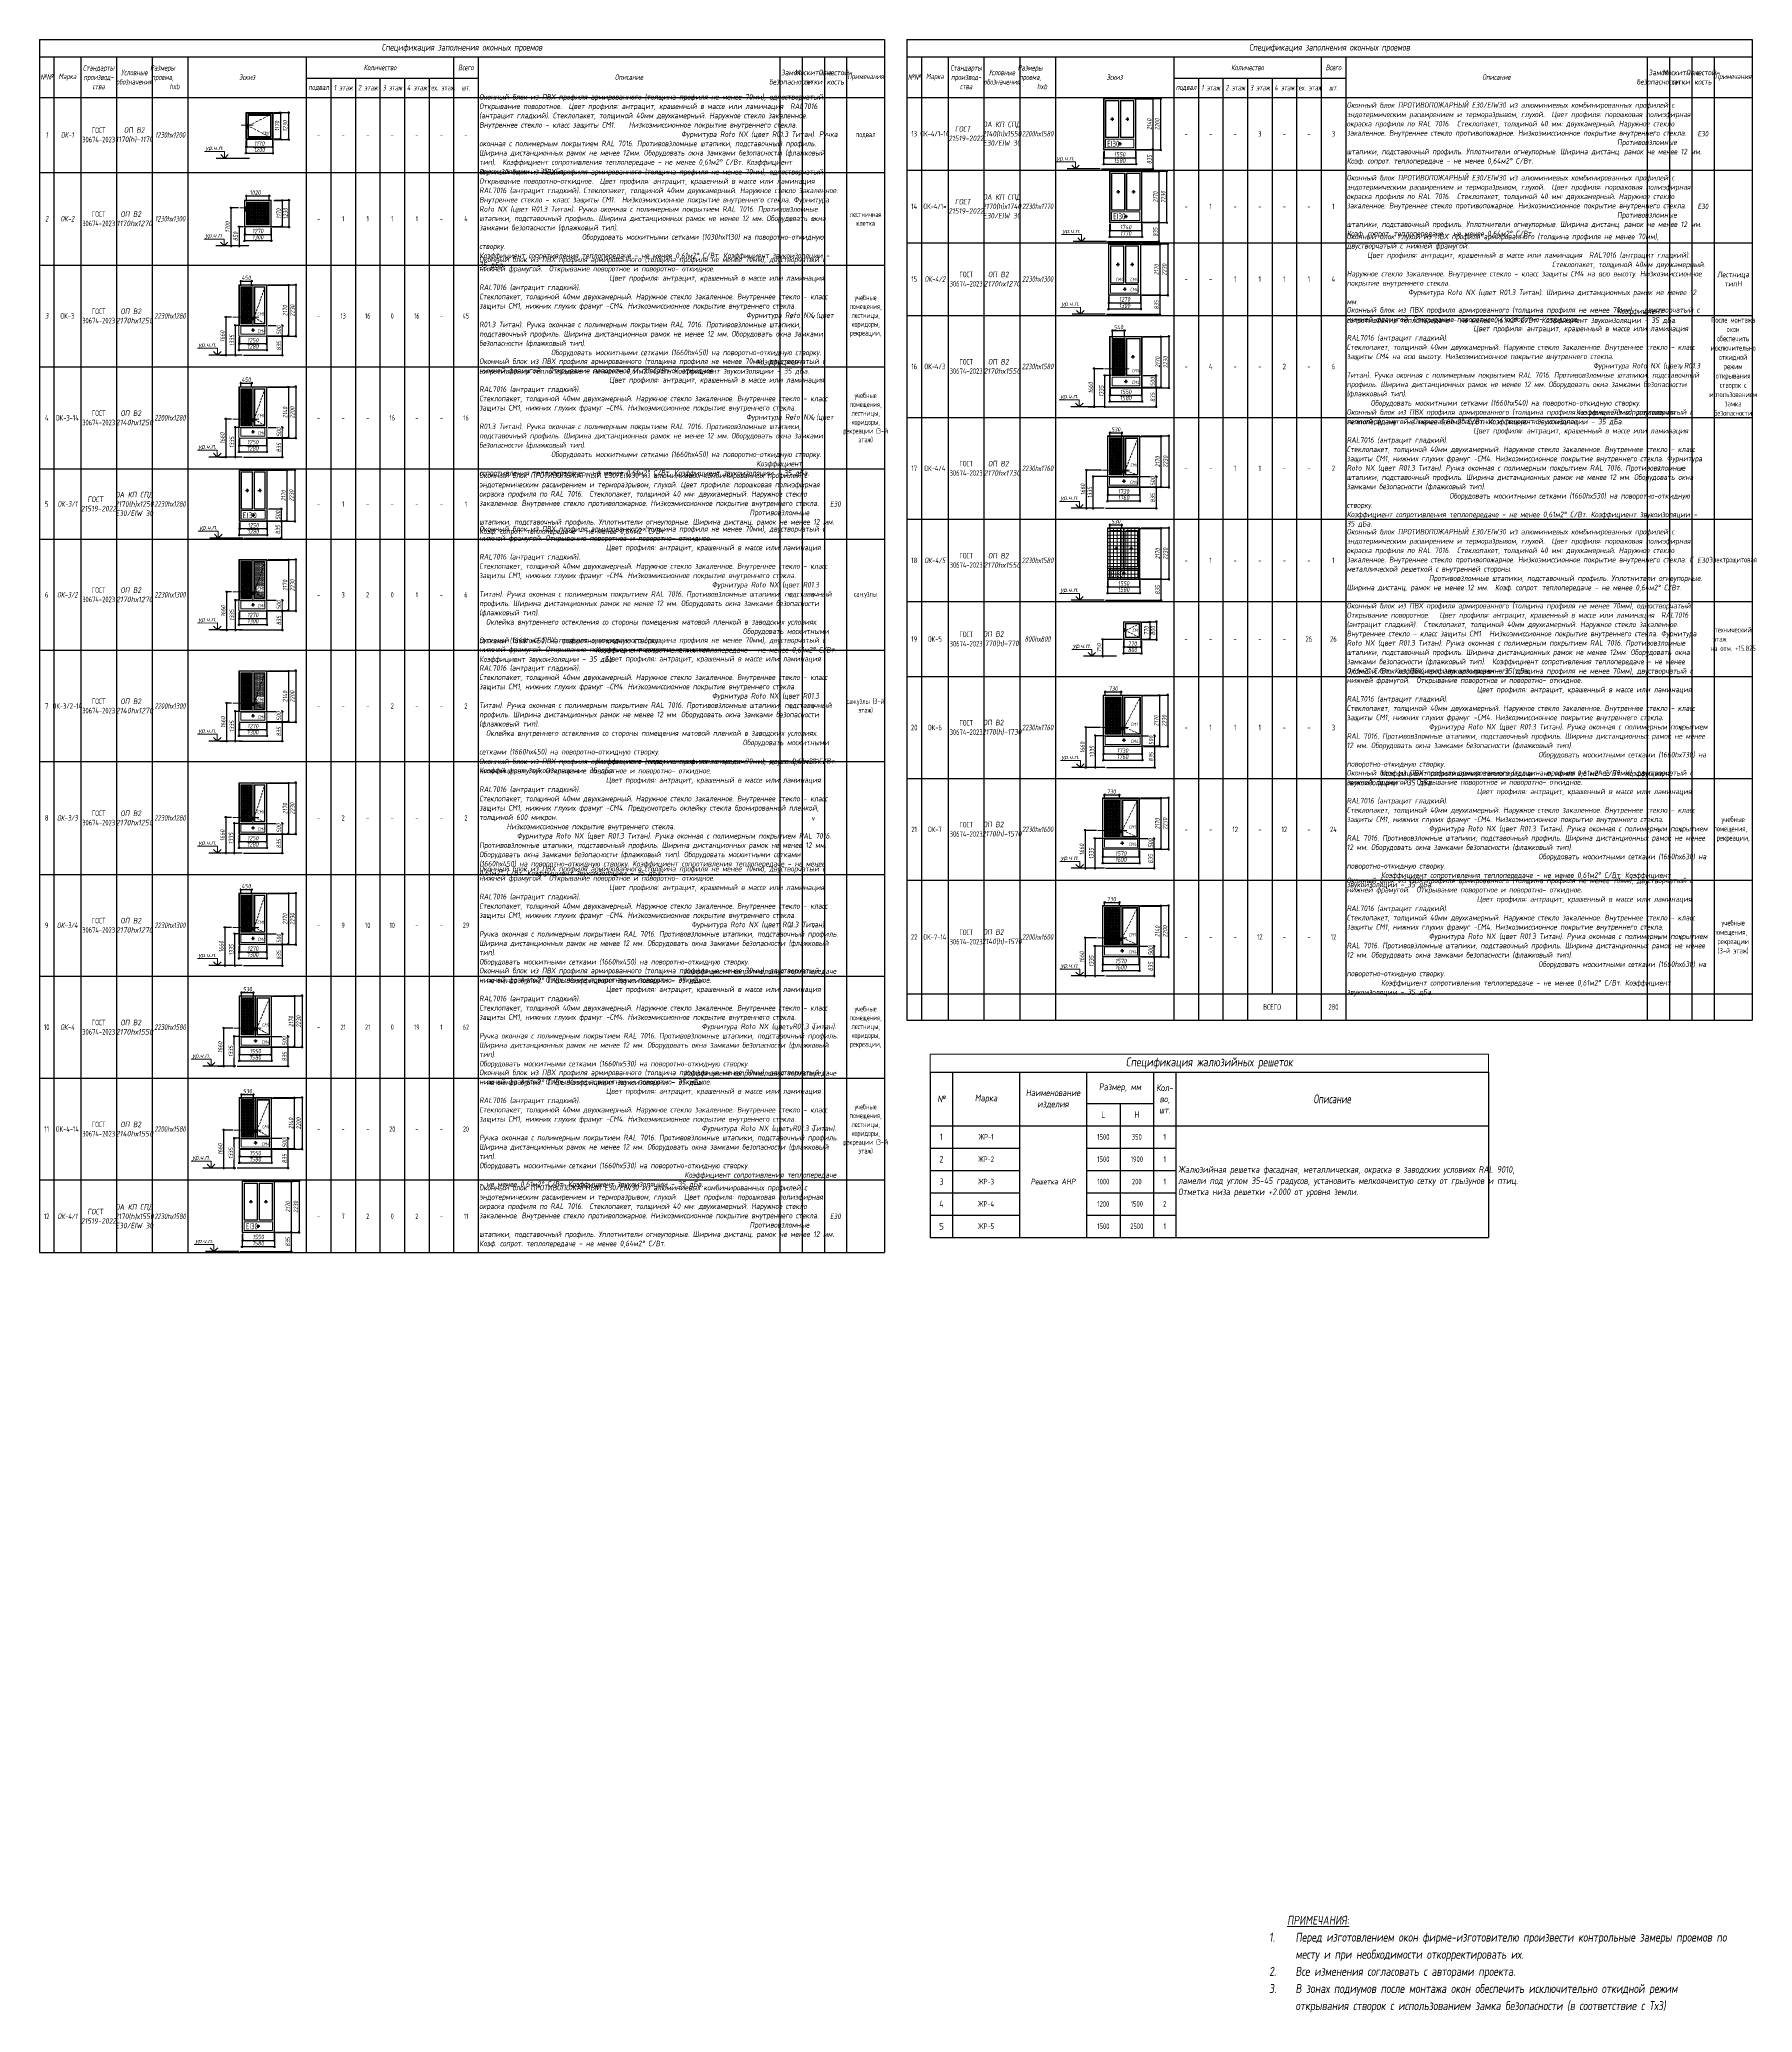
# Model space of a CAD drawing. Header units: millimetres. Extents: x 77165 to 11476408, y -193619 to 1121001.
# Drawn here: x 813116 to 889835, y 304337 to 392673 of the extents above; entities that cross this region are included whole.
import ezdxf

# ---------------------------------------------------------------- set-up
doc = ezdxf.new("R2010")
doc.units = ezdxf.units.MM
for name, pattern in [('01_base$0$DASHED2', [0.375, 0.25, -0.125]), ('ADSK_Штриховая_ш2 п1', [3, 2, -1]), ('CENTER', [50.8, 31.75, -6.35, 6.35, -6.35])]:
    doc.linetypes.add(name, pattern=pattern)
doc.layers.get('Defpoints').update_dxf_attribs({"color": 3})
for name, color, linetype, lineweight in [('27. Легенды цветовых обозначений', 7, 'Continuous', 9), ('пунктир', 251, 'Continuous', 13), ('СПДС_СИМВОЛЫ', 7, 'Continuous', 25), ('Тонкая линия', 250, 'Continuous', 18)]:
    doc.layers.add(name, color=color, linetype=linetype, lineweight=lineweight)
for name, color, linetype in [('PDF _0', 7, 'Continuous'), ('PDF _PDF _0', 7, 'Continuous'), ('PDF _Текст', 7, 'Continuous'), ('АР_Таблицы', 250, 'Continuous'), ('АР_Текст РД', 5, 'Continuous')]:
    doc.layers.add(name, color=color, linetype=linetype)
doc.styles.add('ICOCPEUR', font='isocpeur.ttf')
doc.styles.add('ISOCPEUR', font='isocpeur.ttf', dxfattribs={"width": 0.7, "height": 270})
doc.styles.add('ISOCPEUR_1', font='isocpeur.ttf', dxfattribs={"width": 0.9, "height": 250})
doc.styles.add('Архитект', font='isocpeur.ttf', dxfattribs={"width": 0.8, "oblique": 8})
doc.styles.add('Архитектурный размер', font='isocpeur.ttf', dxfattribs={"width": 0.8, "oblique": 8})
doc.dimstyles.new('R_50', dxfattribs={"dimtxt": 200, "dimasz": 75, "dimexe": 50, "dimexo": 50, "dimgap": 50, "dimtad": 1, "dimdec": 0, "dimrnd": 5, "dimzin": 0, "dimdsep": 46, "dimtxsty": 'Архитектурный размер', "dimblk": 'OBLIQUE', "dimcen": 0, "dimdle": 50, "dimclrd": 256, "dimclre": 256, "dimclrt": 256, "dimadec": 0, "dimazin": 0, "dimtm": 1e-09, "dimtfac": 2, "dimtdec": 0, "dimtmove": 1, "dimatfit": 3, "dimfxl": 1, "dimtvp": 3, "dimtfill": 1, "dimtolj": 1, "dimtzin": 0, "dimarcsym": 0})

# ---------------------------------------------------------------- blocks, each defined once
blk = doc.blocks.new('_Oblique')
at = {"color": 0, "linetype": 'ByBlock', "lineweight": -2}
blk.add_line((-0.5, -0.5), (0.5, 0.5), dxfattribs=at)
blk = doc.blocks.new('*D2298')
at = {"lineweight": -2, "ltscale": 100, "transparency": 16777216}
for p, q in [((824872, 389134), (825579, 389134)), ((825529, 389184), (825529, 387884)), ((824872, 387934), (825579, 387934))]:
    blk.add_line(p, q, dxfattribs=at)
at = {"lineweight": -2, "ltscale": 100, "transparency": 16777216, "xscale": 75, "yscale": 75, "zscale": 75}
for p, rotation in [((825529, 389134), 90), ((825529, 387934), 270)]:
    blk.add_blockref('_Oblique', p, dxfattribs=dict(at, rotation=rotation))
at = {"ltscale": 100, "transparency": 16777216, "insert": (825379, 388534), "char_height": 200, "attachment_point": 5, "rotation": 90, "style": 'Архитектурный размер', "bg_fill": 3, "box_fill_scale": 1.1, "bg_fill_color": 256, "bg_fill_true_color": 13158600, "bg_fill_transparency": 0}
blk.add_mtext('\\A1;1230', dxfattribs=at)
at = {"layer": 'Defpoints', "color": 0, "ltscale": 100, "transparency": 16777216}
for p in [(824822, 389134), (824822, 387934), (825529, 387934)]:
    blk.add_point(p, dxfattribs=at)
blk = doc.blocks.new('*D2296')
at = {"lineweight": -2, "ltscale": 100, "transparency": 16777216}
for p, q in [((823622, 387884), (823622, 387271)), ((824822, 387884), (824822, 387271)), ((823572, 387321), (824872, 387321))]:
    blk.add_line(p, q, dxfattribs=at)
at = {"lineweight": -2, "ltscale": 100, "transparency": 16777216, "xscale": 75, "yscale": 75, "zscale": 75, "rotation": 180}
blk.add_blockref('_Oblique', (823622, 387321), dxfattribs=at)
at = {"lineweight": -2, "ltscale": 100, "transparency": 16777216, "xscale": 75, "yscale": 75, "zscale": 75}
blk.add_blockref('_Oblique', (824822, 387321), dxfattribs=at)
at = {"ltscale": 100, "transparency": 16777216, "insert": (824222, 387471), "char_height": 200, "attachment_point": 5, "style": 'Архитектурный размер', "bg_fill": 3, "box_fill_scale": 1.1, "bg_fill_color": 256, "bg_fill_true_color": 13158600, "bg_fill_transparency": 0}
blk.add_mtext('\\A1;1200', dxfattribs=at)
at = {"layer": 'Defpoints', "color": 0, "ltscale": 100, "transparency": 16777216}
for p in [(823622, 387934), (824822, 387934), (824822, 387321)]:
    blk.add_point(p, dxfattribs=at)
blk = doc.blocks.new('*D2297')
at = {"lineweight": -2, "ltscale": 100, "transparency": 16777216}
for p, q in [((823642, 387904), (823642, 387552)), ((824802, 387904), (824802, 387552)), ((823592, 387602), (824852, 387602))]:
    blk.add_line(p, q, dxfattribs=at)
at = {"lineweight": -2, "ltscale": 100, "transparency": 16777216, "xscale": 75, "yscale": 75, "zscale": 75, "rotation": 180}
blk.add_blockref('_Oblique', (823642, 387602), dxfattribs=at)
at = {"lineweight": -2, "ltscale": 100, "transparency": 16777216, "xscale": 75, "yscale": 75, "zscale": 75}
blk.add_blockref('_Oblique', (824802, 387602), dxfattribs=at)
at = {"ltscale": 100, "transparency": 16777216, "insert": (824222, 387752), "char_height": 200, "attachment_point": 5, "style": 'Архитектурный размер', "bg_fill": 3, "box_fill_scale": 1.1, "bg_fill_color": 256, "bg_fill_true_color": 13158600, "bg_fill_transparency": 0}
blk.add_mtext('\\A1;1170', dxfattribs=at)
at = {"layer": 'Defpoints', "color": 0, "ltscale": 100, "transparency": 16777216}
for p in [(823642, 387954), (824802, 387954), (824802, 387602)]:
    blk.add_point(p, dxfattribs=at)
blk = doc.blocks.new('A$C08e2fc01')
at = {"layer": 'Тонкая линия', "color": 18, "linetype": 'CENTER', "ltscale": 2, "true_color": 0x000000}
for p, q in [((-9, -182, 0), (-9, 40, 0)), ((-279, -21, 0), (253, -21, 0))]:
    blk.add_line(p, q, dxfattribs=at)
at = {"layer": 'Тонкая линия', "color": 0, "ltscale": 40}
for p, q in [((-19, -132, 0), (-19, -21, 0)), ((1, -132, 0), (-19, -132, 0)), ((1, -21, 0), (1, -132, 0))]:
    blk.add_line(p, q, dxfattribs=at)
blk.add_circle((-9, -21, 0), 4.88, dxfattribs=at)
blk.add_arc((-9, -21, 0), 10, 0, 180, dxfattribs=at)
blk = doc.blocks.new('*D2299')
at = {"lineweight": -2, "ltscale": 100, "transparency": 16777216}
for p, q in [((824852, 389114), (825217, 389114)), ((825167, 389164), (825167, 387904)), ((824852, 387954), (825217, 387954))]:
    blk.add_line(p, q, dxfattribs=at)
at = {"lineweight": -2, "ltscale": 100, "transparency": 16777216, "xscale": 75, "yscale": 75, "zscale": 75}
for p, rotation in [((825167, 389114), 90), ((825167, 387954), 270)]:
    blk.add_blockref('_Oblique', p, dxfattribs=dict(at, rotation=rotation))
at = {"ltscale": 100, "transparency": 16777216, "insert": (825017, 388534), "char_height": 200, "attachment_point": 5, "rotation": 90, "style": 'Архитектурный размер', "bg_fill": 3, "box_fill_scale": 1.1, "bg_fill_color": 256, "bg_fill_true_color": 13158600, "bg_fill_transparency": 0}
blk.add_mtext('\\A1;1170', dxfattribs=at)
at = {"layer": 'Defpoints', "color": 0, "ltscale": 100, "transparency": 16777216}
for p in [(824802, 389114), (824802, 387954), (825167, 387954)]:
    blk.add_point(p, dxfattribs=at)
blk = doc.blocks.new('A$C681d02ac')
at = {"layer": 'PDF _0', "lineweight": 30}
blk.add_line((1114, -228), (-375, -228), dxfattribs=at)
at = {"layer": 'PDF _0', "lineweight": 15}
blk.add_lwpolyline([(-894, 81), (0, 82), (0, -228), (171, -61), (0, -228), (-167, -61)], dxfattribs=at)
at = {"layer": 'PDF _Текст', "lineweight": 0, "insert": (-44, 95), "char_height": 200, "attachment_point": 9, "style": 'ICOCPEUR'}
blk.add_mtext('{\\fISOCPEUR|b0|i1|c204|p34;ур.ч.п.}', dxfattribs=at)
blk = doc.blocks.new('*D2300')
at = {"lineweight": -2, "ltscale": 100, "transparency": 16777216}
for p, q in [((824961, 384306), (825656, 384306)), ((825606, 384356), (825606, 383056)), ((824863, 383106), (825656, 383106))]:
    blk.add_line(p, q, dxfattribs=at)
at = {"layer": 'Defpoints', "color": 0, "ltscale": 100, "transparency": 16777216}
blk.add_point((824813, 383106), dxfattribs=at)
at = {"lineweight": -2, "ltscale": 100, "transparency": 16777216, "xscale": 75, "yscale": 75, "zscale": 75}
for p, rotation in [((825606, 384306), 90), ((825606, 383106), 270)]:
    blk.add_blockref('_Oblique', p, dxfattribs=dict(at, rotation=rotation))
at = {"ltscale": 100, "transparency": 16777216, "insert": (825456, 383706), "char_height": 200, "attachment_point": 5, "rotation": 90, "style": 'Архитектурный размер', "bg_fill": 3, "box_fill_scale": 1.1, "bg_fill_color": 256, "bg_fill_true_color": 13158600, "bg_fill_transparency": 0}
blk.add_mtext('\\A1;1230', dxfattribs=at)
at = {"layer": 'Defpoints', "color": 0, "ltscale": 100, "transparency": 16777216}
for p in [(824911, 384306), (825606, 383106)]:
    blk.add_point(p, dxfattribs=at)
blk = doc.blocks.new('*D2301')
at = {"lineweight": -2, "ltscale": 100, "transparency": 16777216}
for p, q in [((823613, 383056), (823613, 382443)), ((824813, 383056), (824813, 382443)), ((823563, 382493), (824863, 382493))]:
    blk.add_line(p, q, dxfattribs=at)
at = {"lineweight": -2, "ltscale": 100, "transparency": 16777216, "xscale": 75, "yscale": 75, "zscale": 75, "rotation": 180}
blk.add_blockref('_Oblique', (823613, 382493), dxfattribs=at)
at = {"lineweight": -2, "ltscale": 100, "transparency": 16777216, "xscale": 75, "yscale": 75, "zscale": 75}
blk.add_blockref('_Oblique', (824813, 382493), dxfattribs=at)
at = {"ltscale": 100, "transparency": 16777216, "insert": (824213, 382643), "char_height": 200, "attachment_point": 5, "style": 'Архитектурный размер', "bg_fill": 3, "box_fill_scale": 1.1, "bg_fill_color": 256, "bg_fill_true_color": 13158600, "bg_fill_transparency": 0}
blk.add_mtext('\\A1;1300', dxfattribs=at)
at = {"layer": 'Defpoints', "color": 0, "ltscale": 100, "transparency": 16777216}
for p in [(823613, 383106), (824813, 383106), (824813, 382493)]:
    blk.add_point(p, dxfattribs=at)
blk = doc.blocks.new('*D2302')
at = {"lineweight": -2, "ltscale": 100, "transparency": 16777216}
for p, q in [((823583, 382774), (824843, 382774)), ((823633, 383076), (823633, 382724)), ((824793, 383076), (824793, 382724))]:
    blk.add_line(p, q, dxfattribs=at)
at = {"lineweight": -2, "ltscale": 100, "transparency": 16777216, "xscale": 75, "yscale": 75, "zscale": 75, "rotation": 180}
blk.add_blockref('_Oblique', (823633, 382774), dxfattribs=at)
at = {"lineweight": -2, "ltscale": 100, "transparency": 16777216, "xscale": 75, "yscale": 75, "zscale": 75}
blk.add_blockref('_Oblique', (824793, 382774), dxfattribs=at)
at = {"ltscale": 100, "transparency": 16777216, "insert": (824213, 382924), "char_height": 200, "attachment_point": 5, "style": 'Архитектурный размер', "bg_fill": 3, "box_fill_scale": 1.1, "bg_fill_color": 256, "bg_fill_true_color": 13158600, "bg_fill_transparency": 0}
blk.add_mtext('\\A1;1270', dxfattribs=at)
at = {"layer": 'Defpoints', "color": 0, "ltscale": 100, "transparency": 16777216}
for p in [(823633, 383126), (824793, 383126), (824793, 382774)]:
    blk.add_point(p, dxfattribs=at)
blk = doc.blocks.new('*D2303')
at = {"lineweight": -2, "ltscale": 100, "transparency": 16777216}
for p, q in [((823338, 383956, 0), (822955, 383956, 0)), ((823005, 384006, 0), (823005, 382206, 0)), ((823519, 382256, 0), (822955, 382256, 0))]:
    blk.add_line(p, q, dxfattribs=at)
at = {"layer": 'Defpoints', "color": 0, "ltscale": 100, "transparency": 16777216}
for p in [(823388, 383956, 0), (823005, 382256, 0), (823569, 382256, 0)]:
    blk.add_point(p, dxfattribs=at)
at = {"lineweight": -2, "ltscale": 100, "transparency": 16777216, "xscale": 75, "yscale": 75, "zscale": 75}
for p, rotation in [((823005, 383956, 0), 90), ((823005, 382256, 0), 270)]:
    blk.add_blockref('_Oblique', p, dxfattribs=dict(at, rotation=rotation))
at = {"ltscale": 100, "transparency": 16777216, "insert": (822855, 383106, 0), "char_height": 200, "attachment_point": 5, "rotation": 90, "style": 'Архитектурный размер', "bg_fill": 3, "box_fill_scale": 1.1, "bg_fill_color": 256, "bg_fill_true_color": 13158600, "bg_fill_transparency": 0}
blk.add_mtext('\\A1;1700', dxfattribs=at)
blk = doc.blocks.new('*D2304')
at = {"lineweight": -2, "ltscale": 100, "transparency": 16777216}
for p, q in [((824935, 384286), (825345, 384286)), ((825295, 384336), (825295, 383076)), ((824843, 383126), (825345, 383126))]:
    blk.add_line(p, q, dxfattribs=at)
at = {"lineweight": -2, "ltscale": 100, "transparency": 16777216, "xscale": 75, "yscale": 75, "zscale": 75}
for p, rotation in [((825295, 384286), 90), ((825295, 383126), 270)]:
    blk.add_blockref('_Oblique', p, dxfattribs=dict(at, rotation=rotation))
at = {"ltscale": 100, "transparency": 16777216, "insert": (825145, 383706), "char_height": 200, "attachment_point": 5, "rotation": 90, "style": 'Архитектурный размер', "bg_fill": 3, "box_fill_scale": 1.1, "bg_fill_color": 256, "bg_fill_true_color": 13158600, "bg_fill_transparency": 0}
blk.add_mtext('\\A1;1170', dxfattribs=at)
at = {"layer": 'Defpoints', "color": 0, "ltscale": 100, "transparency": 16777216}
for p in [(824885, 384286), (824793, 383126), (825295, 383126)]:
    blk.add_point(p, dxfattribs=at)
blk = doc.blocks.new('*D2305')
at = {"lineweight": -2, "ltscale": 100, "transparency": 16777216}
for p, q in [((823653, 384493), (824773, 384493)), ((823703, 384266), (823703, 384543)), ((824723, 384266), (824723, 384543))]:
    blk.add_line(p, q, dxfattribs=at)
at = {"ltscale": 100, "transparency": 16777216, "insert": (824095, 384643), "char_height": 200, "attachment_point": 5, "style": 'Архитектурный размер', "bg_fill": 3, "box_fill_scale": 1.1, "bg_fill_color": 256, "bg_fill_true_color": 13158600, "bg_fill_transparency": 0}
blk.add_mtext('\\A1;1020', dxfattribs=at)
at = {"layer": 'Defpoints', "color": 0, "ltscale": 100, "transparency": 16777216}
for p in [(824723, 384493), (823703, 384216, 0), (824723, 384216, 0)]:
    blk.add_point(p, dxfattribs=at)
at = {"lineweight": -2, "ltscale": 100, "transparency": 16777216, "xscale": 75, "yscale": 75, "zscale": 75, "rotation": 180}
blk.add_blockref('_Oblique', (823703, 384493), dxfattribs=at)
at = {"lineweight": -2, "ltscale": 100, "transparency": 16777216, "xscale": 75, "yscale": 75, "zscale": 75}
blk.add_blockref('_Oblique', (824723, 384493), dxfattribs=at)
blk = doc.blocks.new('*D918')
at = {"lineweight": -2, "ltscale": 100, "transparency": 16777216}
for p, q in [((823563, 383106), (823318, 383106)), ((823368, 383156), (823368, 382206)), ((823522, 382256), (823318, 382256))]:
    blk.add_line(p, q, dxfattribs=at)
at = {"lineweight": -2, "ltscale": 100, "transparency": 16777216, "xscale": 75, "yscale": 75, "zscale": 75}
for p, rotation in [((823368, 383106), 90), ((823368, 382256), 270)]:
    blk.add_blockref('_Oblique', p, dxfattribs=dict(at, rotation=rotation))
at = {"ltscale": 100, "transparency": 16777216, "insert": (823218, 382681), "char_height": 200, "attachment_point": 5, "rotation": 90, "style": 'Архитектурный размер', "bg_fill": 3, "box_fill_scale": 1.1, "bg_fill_color": 256, "bg_fill_true_color": 13158600, "bg_fill_transparency": 0}
blk.add_mtext('\\A1;850', dxfattribs=at)
at = {"layer": 'Defpoints', "color": 0, "ltscale": 100, "transparency": 16777216}
for p in [(823613, 383106, 0), (823368, 382256), (823572, 382256, 0)]:
    blk.add_point(p, dxfattribs=at)
blk = doc.blocks.new('*D2306')
at = {"lineweight": -2, "ltscale": 100, "transparency": 16777216}
for p, q in [((839233, 401092), (840524, 401092)), ((840474, 401142), (840474, 398742)), ((839231, 398792), (840524, 398792))]:
    blk.add_line(p, q, dxfattribs=at)
at = {"layer": 'Defpoints', "color": 0, "ltscale": 100, "transparency": 16777216}
for p in [(839183, 401092), (839181, 398792), (840474, 398792)]:
    blk.add_point(p, dxfattribs=at)
at = {"lineweight": -2, "ltscale": 100, "transparency": 16777216, "xscale": 75, "yscale": 75, "zscale": 75}
for p, rotation in [((840474, 401092), 90), ((840474, 398792), 270)]:
    blk.add_blockref('_Oblique', p, dxfattribs=dict(at, rotation=rotation))
at = {"ltscale": 100, "transparency": 16777216, "insert": (840324, 399942), "char_height": 200, "attachment_point": 5, "rotation": 90, "style": 'Архитектурный размер', "bg_fill": 3, "box_fill_scale": 1.1, "bg_fill_color": 256, "bg_fill_true_color": 13158600, "bg_fill_transparency": 0}
blk.add_mtext('\\A1;2230', dxfattribs=at)
blk = doc.blocks.new('*D2307')
at = {"lineweight": -2, "ltscale": 100, "transparency": 16777216}
for p, q in [((837931, 398742), (837931, 398129)), ((839181, 398742), (839181, 398129)), ((837881, 398179), (839231, 398179))]:
    blk.add_line(p, q, dxfattribs=at)
at = {"lineweight": -2, "ltscale": 100, "transparency": 16777216, "xscale": 75, "yscale": 75, "zscale": 75, "rotation": 180}
blk.add_blockref('_Oblique', (837931, 398179), dxfattribs=at)
at = {"lineweight": -2, "ltscale": 100, "transparency": 16777216, "xscale": 75, "yscale": 75, "zscale": 75}
blk.add_blockref('_Oblique', (839181, 398179), dxfattribs=at)
at = {"ltscale": 100, "transparency": 16777216, "insert": (838556, 398329), "char_height": 200, "attachment_point": 5, "style": 'Архитектурный размер', "bg_fill": 3, "box_fill_scale": 1.1, "bg_fill_color": 256, "bg_fill_true_color": 13158600, "bg_fill_transparency": 0}
blk.add_mtext('\\A1;1280', dxfattribs=at)
at = {"layer": 'Defpoints', "color": 0, "ltscale": 100, "transparency": 16777216}
for p in [(837931, 398792), (839181, 398792), (839181, 398179)]:
    blk.add_point(p, dxfattribs=at)
blk = doc.blocks.new('*D2308')
at = {"lineweight": -2, "ltscale": 100, "transparency": 16777216}
for p, q in [((837901, 398461), (839211, 398461)), ((837951, 398762), (837951, 398411)), ((839161, 398762), (839161, 398411))]:
    blk.add_line(p, q, dxfattribs=at)
at = {"lineweight": -2, "ltscale": 100, "transparency": 16777216, "xscale": 75, "yscale": 75, "zscale": 75, "rotation": 180}
blk.add_blockref('_Oblique', (837951, 398461), dxfattribs=at)
at = {"lineweight": -2, "ltscale": 100, "transparency": 16777216, "xscale": 75, "yscale": 75, "zscale": 75}
blk.add_blockref('_Oblique', (839161, 398461), dxfattribs=at)
at = {"ltscale": 100, "transparency": 16777216, "insert": (838556, 398611), "char_height": 200, "attachment_point": 5, "style": 'Архитектурный размер', "bg_fill": 3, "box_fill_scale": 1.1, "bg_fill_color": 256, "bg_fill_true_color": 13158600, "bg_fill_transparency": 0}
blk.add_mtext('\\A1;1250', dxfattribs=at)
at = {"layer": 'Defpoints', "color": 0, "ltscale": 100, "transparency": 16777216}
for p in [(837951, 398812), (839161, 398812), (839161, 398461)]:
    blk.add_point(p, dxfattribs=at)
blk = doc.blocks.new('*D2309')
at = {"lineweight": -2, "ltscale": 100, "transparency": 16777216}
for p, q in [((839213, 401072), (840194, 401072)), ((840144, 401122), (840144, 398762)), ((839211, 398812), (840194, 398812))]:
    blk.add_line(p, q, dxfattribs=at)
at = {"layer": 'Defpoints', "color": 0, "ltscale": 100, "transparency": 16777216}
for p in [(839163, 401072), (839161, 398812), (840144, 398812)]:
    blk.add_point(p, dxfattribs=at)
at = {"lineweight": -2, "ltscale": 100, "transparency": 16777216, "xscale": 75, "yscale": 75, "zscale": 75}
for p, rotation in [((840144, 401072), 90), ((840144, 398812), 270)]:
    blk.add_blockref('_Oblique', p, dxfattribs=dict(at, rotation=rotation))
at = {"ltscale": 100, "transparency": 16777216, "insert": (839994, 399942), "char_height": 200, "attachment_point": 5, "rotation": 90, "style": 'Архитектурный размер', "bg_fill": 3, "box_fill_scale": 1.1, "bg_fill_color": 256, "bg_fill_true_color": 13158600, "bg_fill_transparency": 0}
blk.add_mtext('\\A1;2170', dxfattribs=at)
blk = doc.blocks.new('A$C0eada21a')
at = {"layer": 'Тонкая линия', "color": 0, "ltscale": 40}
for p, q in [((-10, -111, 0), (-10, 0, 0)), ((10, 0, 0), (10, -111, 0)), ((10, -111, 0), (-10, -111, 0))]:
    blk.add_line(p, q, dxfattribs=at)
blk.add_circle((0, 0), 6.5, dxfattribs=at)
blk.add_arc((0, 0, 0), 10, 0, 180, dxfattribs=at)
blk = doc.blocks.new('*D2310')
at = {"lineweight": -2, "ltscale": 100, "transparency": 16777216}
for p, q in [((839869, 398742), (839869, 399323)), ((839233, 399273), (839919, 399273)), ((839510, 398792), (839919, 398792))]:
    blk.add_line(p, q, dxfattribs=at)
at = {"ltscale": 100, "transparency": 16777216, "insert": (839719, 399067), "char_height": 200, "attachment_point": 5, "rotation": 90, "style": 'Архитектурный размер', "bg_fill": 3, "box_fill_scale": 1.1, "bg_fill_color": 256, "bg_fill_true_color": 13158600, "bg_fill_transparency": 0}
blk.add_mtext('\\A1;500', dxfattribs=at)
at = {"layer": 'Defpoints', "color": 0, "ltscale": 100, "transparency": 16777216}
for p in [(839183, 399273), (839460, 398792), (839869, 399273)]:
    blk.add_point(p, dxfattribs=at)
at = {"lineweight": -2, "ltscale": 100, "transparency": 16777216, "xscale": 75, "yscale": 75, "zscale": 75}
for p, rotation in [((839869, 399273), 90), ((839869, 398792), 270)]:
    blk.add_blockref('_Oblique', p, dxfattribs=dict(at, rotation=rotation))
blk = doc.blocks.new('*D924')
at = {"lineweight": -2, "ltscale": 100, "transparency": 16777216}
for p, q in [((823477, 380189), (824054, 380189)), ((823527, 379985), (823527, 380239)), ((824004, 379985), (824004, 380239))]:
    blk.add_line(p, q, dxfattribs=at)
at = {"lineweight": -2, "ltscale": 100, "transparency": 16777216, "xscale": 75, "yscale": 75, "zscale": 75, "rotation": 180}
blk.add_blockref('_Oblique', (823527, 380189), dxfattribs=at)
at = {"lineweight": -2, "ltscale": 100, "transparency": 16777216, "xscale": 75, "yscale": 75, "zscale": 75}
blk.add_blockref('_Oblique', (824004, 380189), dxfattribs=at)
at = {"ltscale": 100, "transparency": 16777216, "insert": (823765, 380339), "char_height": 200, "attachment_point": 5, "style": 'Архитектурный размер', "bg_fill": 3, "box_fill_scale": 1.1, "bg_fill_color": 256, "bg_fill_true_color": 13158600, "bg_fill_transparency": 0}
blk.add_mtext('\\A1;450', dxfattribs=at)
at = {"layer": 'Defpoints', "color": 0, "ltscale": 100, "transparency": 16777216}
for p in [(823527, 379935), (824004, 380189), (824004, 379935)]:
    blk.add_point(p, dxfattribs=at)
blk = doc.blocks.new('*D2311')
at = {"lineweight": -2, "ltscale": 100, "transparency": 16777216}
for p, q in [((837601, 399643, 0), (837289, 399643, 0)), ((837339, 399693, 0), (837339, 397892, 0)), ((837082, 397942, 0), (837389, 397942, 0))]:
    blk.add_line(p, q, dxfattribs=at)
at = {"layer": 'Defpoints', "color": 0, "ltscale": 100, "transparency": 16777216}
for p in [(837651, 399643, 0), (837032, 397942, 0), (837339, 397942, 0)]:
    blk.add_point(p, dxfattribs=at)
at = {"lineweight": -2, "ltscale": 100, "transparency": 16777216, "xscale": 75, "yscale": 75, "zscale": 75}
for p, rotation in [((837339, 399643, 0), 90), ((837339, 397942, 0), 270)]:
    blk.add_blockref('_Oblique', p, dxfattribs=dict(at, rotation=rotation))
at = {"ltscale": 100, "transparency": 16777216, "insert": (837189, 398793, 0), "char_height": 200, "attachment_point": 5, "rotation": 90, "style": 'Архитектурный размер', "bg_fill": 3, "box_fill_scale": 1.1, "bg_fill_color": 256, "bg_fill_true_color": 13158600, "bg_fill_transparency": 0}
blk.add_mtext('\\A1;1660', dxfattribs=at)
blk = doc.blocks.new('*D2312')
at = {"lineweight": -2, "ltscale": 100, "transparency": 16777216}
for p, q in [((839233, 398792), (839919, 398792)), ((839869, 398842), (839869, 397892)), ((838127, 397942), (839919, 397942))]:
    blk.add_line(p, q, dxfattribs=at)
at = {"layer": 'Defpoints', "color": 0, "ltscale": 100, "transparency": 16777216}
blk.add_point((838077, 397942, 0), dxfattribs=at)
at = {"ltscale": 100, "transparency": 16777216, "insert": (839719, 398367), "char_height": 200, "attachment_point": 5, "rotation": 90, "style": 'Архитектурный размер', "bg_fill": 3, "box_fill_scale": 1.1, "bg_fill_color": 256, "bg_fill_true_color": 13158600, "bg_fill_transparency": 0}
blk.add_mtext('\\A1;835', dxfattribs=at)
at = {"layer": 'Defpoints', "color": 0, "ltscale": 100, "transparency": 16777216}
for p in [(839183, 398792), (839869, 397942)]:
    blk.add_point(p, dxfattribs=at)
at = {"lineweight": -2, "ltscale": 100, "transparency": 16777216, "xscale": 75, "yscale": 75, "zscale": 75}
for p, rotation in [((839869, 398792), 90), ((839869, 397942), 270)]:
    blk.add_blockref('_Oblique', p, dxfattribs=dict(at, rotation=rotation))
blk = doc.blocks.new('*D2271')
at = {"lineweight": -2, "ltscale": 100, "transparency": 16777216}
for p, q in [((823408, 378205), (823222, 378205)), ((823272, 378255), (823272, 376825)), ((823534, 376875), (823222, 376875))]:
    blk.add_line(p, q, dxfattribs=at)
at = {"lineweight": -2, "ltscale": 100, "transparency": 16777216, "xscale": 75, "yscale": 75, "zscale": 75}
for p, rotation in [((823272, 378205), 90), ((823272, 376875), 270)]:
    blk.add_blockref('_Oblique', p, dxfattribs=dict(at, rotation=rotation))
at = {"ltscale": 100, "transparency": 16777216, "insert": (823122, 377540), "char_height": 200, "attachment_point": 5, "rotation": 90, "style": 'Архитектурный размер', "bg_fill": 3, "box_fill_scale": 1.1, "bg_fill_color": 256, "bg_fill_true_color": 13158600, "bg_fill_transparency": 0}
blk.add_mtext('\\A1;1335', dxfattribs=at)
at = {"layer": 'Defpoints', "color": 0, "ltscale": 100, "transparency": 16777216}
for p in [(823458, 378205), (823272, 376875), (823584, 376875, 0)]:
    blk.add_point(p, dxfattribs=at)
blk = doc.blocks.new('*D2401')
at = {"lineweight": -2, "ltscale": 100, "transparency": 16777216}
for p, q in [((829516, 398983), (830808, 398983)), ((830758, 399033), (830758, 396634)), ((829515, 396684), (830808, 396684))]:
    blk.add_line(p, q, dxfattribs=at)
at = {"layer": 'Defpoints', "color": 0, "ltscale": 100, "transparency": 16777216}
for p in [(829466, 398983), (829465, 396684), (830758, 396684)]:
    blk.add_point(p, dxfattribs=at)
at = {"lineweight": -2, "ltscale": 100, "transparency": 16777216, "xscale": 75, "yscale": 75, "zscale": 75}
for p, rotation in [((830758, 398983), 90), ((830758, 396684), 270)]:
    blk.add_blockref('_Oblique', p, dxfattribs=dict(at, rotation=rotation))
at = {"ltscale": 100, "transparency": 16777216, "insert": (830608, 397833), "char_height": 200, "attachment_point": 5, "rotation": 90, "style": 'Архитектурный размер', "bg_fill": 3, "box_fill_scale": 1.1, "bg_fill_color": 256, "bg_fill_true_color": 13158600, "bg_fill_transparency": 0}
blk.add_mtext('\\A1;2200', dxfattribs=at)
blk = doc.blocks.new('*D2402')
at = {"lineweight": -2, "ltscale": 100, "transparency": 16777216}
for p, q in [((828215, 396634), (828215, 396021)), ((829465, 396634), (829465, 396021)), ((828165, 396071), (829515, 396071))]:
    blk.add_line(p, q, dxfattribs=at)
at = {"lineweight": -2, "ltscale": 100, "transparency": 16777216, "xscale": 75, "yscale": 75, "zscale": 75, "rotation": 180}
blk.add_blockref('_Oblique', (828215, 396071), dxfattribs=at)
at = {"lineweight": -2, "ltscale": 100, "transparency": 16777216, "xscale": 75, "yscale": 75, "zscale": 75}
blk.add_blockref('_Oblique', (829465, 396071), dxfattribs=at)
at = {"ltscale": 100, "transparency": 16777216, "insert": (828840, 396221), "char_height": 200, "attachment_point": 5, "style": 'Архитектурный размер', "bg_fill": 3, "box_fill_scale": 1.1, "bg_fill_color": 256, "bg_fill_true_color": 13158600, "bg_fill_transparency": 0}
blk.add_mtext('\\A1;1280', dxfattribs=at)
at = {"layer": 'Defpoints', "color": 0, "ltscale": 100, "transparency": 16777216}
for p in [(828215, 396684), (829465, 396684), (829465, 396071)]:
    blk.add_point(p, dxfattribs=at)
blk = doc.blocks.new('*D2403')
at = {"lineweight": -2, "ltscale": 100, "transparency": 16777216}
for p, q in [((828235, 396654), (828235, 396302)), ((829445, 396654), (829445, 396302)), ((828185, 396352), (829495, 396352))]:
    blk.add_line(p, q, dxfattribs=at)
at = {"lineweight": -2, "ltscale": 100, "transparency": 16777216, "xscale": 75, "yscale": 75, "zscale": 75, "rotation": 180}
blk.add_blockref('_Oblique', (828235, 396352), dxfattribs=at)
at = {"lineweight": -2, "ltscale": 100, "transparency": 16777216, "xscale": 75, "yscale": 75, "zscale": 75}
blk.add_blockref('_Oblique', (829445, 396352), dxfattribs=at)
at = {"ltscale": 100, "transparency": 16777216, "insert": (828840, 396502), "char_height": 200, "attachment_point": 5, "style": 'Архитектурный размер', "bg_fill": 3, "box_fill_scale": 1.1, "bg_fill_color": 256, "bg_fill_true_color": 13158600, "bg_fill_transparency": 0}
blk.add_mtext('\\A1;1250', dxfattribs=at)
at = {"layer": 'Defpoints', "color": 0, "ltscale": 100, "transparency": 16777216}
for p in [(828235, 396704), (829445, 396704), (829445, 396352)]:
    blk.add_point(p, dxfattribs=at)
blk = doc.blocks.new('*D2404')
at = {"lineweight": -2, "ltscale": 100, "transparency": 16777216}
for p, q in [((829496, 398963), (830478, 398963)), ((830428, 399013), (830428, 396654)), ((829495, 396704), (830478, 396704))]:
    blk.add_line(p, q, dxfattribs=at)
at = {"layer": 'Defpoints', "color": 0, "ltscale": 100, "transparency": 16777216}
for p in [(829446, 398963), (829445, 396704), (830428, 396704)]:
    blk.add_point(p, dxfattribs=at)
at = {"lineweight": -2, "ltscale": 100, "transparency": 16777216, "xscale": 75, "yscale": 75, "zscale": 75}
for p, rotation in [((830428, 398963), 90), ((830428, 396704), 270)]:
    blk.add_blockref('_Oblique', p, dxfattribs=dict(at, rotation=rotation))
at = {"ltscale": 100, "transparency": 16777216, "insert": (830278, 397833), "char_height": 200, "attachment_point": 5, "rotation": 90, "style": 'Архитектурный размер', "bg_fill": 3, "box_fill_scale": 1.1, "bg_fill_color": 256, "bg_fill_true_color": 13158600, "bg_fill_transparency": 0}
blk.add_mtext('\\A1;2140', dxfattribs=at)
blk = doc.blocks.new('*D2405')
at = {"lineweight": -2, "ltscale": 100, "transparency": 16777216}
for p, q in [((829516, 397164), (830202, 397164)), ((829794, 396684), (830202, 396684)), ((830152, 396634), (830152, 397214))]:
    blk.add_line(p, q, dxfattribs=at)
at = {"ltscale": 100, "transparency": 16777216, "insert": (830002, 396959), "char_height": 200, "attachment_point": 5, "rotation": 90, "style": 'Архитектурный размер', "bg_fill": 3, "box_fill_scale": 1.1, "bg_fill_color": 256, "bg_fill_true_color": 13158600, "bg_fill_transparency": 0}
blk.add_mtext('\\A1;500', dxfattribs=at)
at = {"layer": 'Defpoints', "color": 0, "ltscale": 100, "transparency": 16777216}
for p in [(829466, 397164), (829744, 396684), (830152, 397164)]:
    blk.add_point(p, dxfattribs=at)
at = {"lineweight": -2, "ltscale": 100, "transparency": 16777216, "xscale": 75, "yscale": 75, "zscale": 75}
for p, rotation in [((830152, 397164), 90), ((830152, 396684), 270)]:
    blk.add_blockref('_Oblique', p, dxfattribs=dict(at, rotation=rotation))
blk = doc.blocks.new('*D2408')
at = {"lineweight": -2, "ltscale": 100, "transparency": 16777216}
for p, q in [((828254, 399148), (828830, 399148)), ((828304, 398944), (828304, 399198)), ((828780, 398944), (828780, 399198))]:
    blk.add_line(p, q, dxfattribs=at)
at = {"lineweight": -2, "ltscale": 100, "transparency": 16777216, "xscale": 75, "yscale": 75, "zscale": 75, "rotation": 180}
blk.add_blockref('_Oblique', (828304, 399148), dxfattribs=at)
at = {"lineweight": -2, "ltscale": 100, "transparency": 16777216, "xscale": 75, "yscale": 75, "zscale": 75}
blk.add_blockref('_Oblique', (828780, 399148), dxfattribs=at)
at = {"ltscale": 100, "transparency": 16777216, "insert": (828542, 399298), "char_height": 200, "attachment_point": 5, "style": 'Архитектурный размер', "bg_fill": 3, "box_fill_scale": 1.1, "bg_fill_color": 256, "bg_fill_true_color": 13158600, "bg_fill_transparency": 0}
blk.add_mtext('\\A1;450', dxfattribs=at)
at = {"layer": 'Defpoints', "color": 0, "ltscale": 100, "transparency": 16777216}
for p in [(828304, 398894), (828780, 399148), (828780, 398894)]:
    blk.add_point(p, dxfattribs=at)
blk = doc.blocks.new('*D2406')
at = {"lineweight": -2, "ltscale": 100, "transparency": 16777216}
for p, q in [((827884, 397534, 0), (827572, 397534, 0)), ((827622, 397584, 0), (827622, 395784, 0)), ((827365, 395834, 0), (827672, 395834, 0))]:
    blk.add_line(p, q, dxfattribs=at)
at = {"layer": 'Defpoints', "color": 0, "ltscale": 100, "transparency": 16777216}
for p in [(827934, 397534, 0), (827315, 395834, 0), (827622, 395834, 0)]:
    blk.add_point(p, dxfattribs=at)
at = {"lineweight": -2, "ltscale": 100, "transparency": 16777216, "xscale": 75, "yscale": 75, "zscale": 75}
for p, rotation in [((827622, 397534, 0), 90), ((827622, 395834, 0), 270)]:
    blk.add_blockref('_Oblique', p, dxfattribs=dict(at, rotation=rotation))
at = {"ltscale": 100, "transparency": 16777216, "insert": (827472, 396684, 0), "char_height": 200, "attachment_point": 5, "rotation": 90, "style": 'Архитектурный размер', "bg_fill": 3, "box_fill_scale": 1.1, "bg_fill_color": 256, "bg_fill_true_color": 13158600, "bg_fill_transparency": 0}
blk.add_mtext('\\A1;1660', dxfattribs=at)
blk = doc.blocks.new('*D2407')
at = {"lineweight": -2, "ltscale": 100, "transparency": 16777216}
for p, q in [((829516, 396684), (830202, 396684)), ((830152, 396734), (830152, 395784)), ((828411, 395834), (830202, 395834))]:
    blk.add_line(p, q, dxfattribs=at)
at = {"layer": 'Defpoints', "color": 0, "ltscale": 100, "transparency": 16777216}
blk.add_point((828361, 395834, 0), dxfattribs=at)
at = {"ltscale": 100, "transparency": 16777216, "insert": (830002, 396259), "char_height": 200, "attachment_point": 5, "rotation": 90, "style": 'Архитектурный размер', "bg_fill": 3, "box_fill_scale": 1.1, "bg_fill_color": 256, "bg_fill_true_color": 13158600, "bg_fill_transparency": 0}
blk.add_mtext('\\A1;835', dxfattribs=at)
at = {"layer": 'Defpoints', "color": 0, "ltscale": 100, "transparency": 16777216}
for p in [(829466, 396684), (830152, 395834)]:
    blk.add_point(p, dxfattribs=at)
at = {"lineweight": -2, "ltscale": 100, "transparency": 16777216, "xscale": 75, "yscale": 75, "zscale": 75}
for p, rotation in [((830152, 396684), 90), ((830152, 395834), 270)]:
    blk.add_blockref('_Oblique', p, dxfattribs=dict(at, rotation=rotation))
blk = doc.blocks.new('*D2409')
at = {"lineweight": -2, "ltscale": 100, "transparency": 16777216}
for p, q in [((828185, 397164), (827998, 397164)), ((828048, 397214), (828048, 395784)), ((828311, 395834), (827998, 395834))]:
    blk.add_line(p, q, dxfattribs=at)
at = {"lineweight": -2, "ltscale": 100, "transparency": 16777216, "xscale": 75, "yscale": 75, "zscale": 75}
for p, rotation in [((828048, 397164), 90), ((828048, 395834), 270)]:
    blk.add_blockref('_Oblique', p, dxfattribs=dict(at, rotation=rotation))
at = {"ltscale": 100, "transparency": 16777216, "insert": (827898, 396499), "char_height": 200, "attachment_point": 5, "rotation": 90, "style": 'Архитектурный размер', "bg_fill": 3, "box_fill_scale": 1.1, "bg_fill_color": 256, "bg_fill_true_color": 13158600, "bg_fill_transparency": 0}
blk.add_mtext('\\A1;1335', dxfattribs=at)
at = {"layer": 'Defpoints', "color": 0, "ltscale": 100, "transparency": 16777216}
for p in [(828235, 397164), (828048, 395834), (828361, 395834, 0)]:
    blk.add_point(p, dxfattribs=at)
blk = doc.blocks.new('*D2313')
at = {"lineweight": -2, "ltscale": 100, "transparency": 16777216}
for p, q in [((839233, 396983), (840469, 396983)), ((840419, 397033), (840419, 394633)), ((839231, 394683), (840469, 394683))]:
    blk.add_line(p, q, dxfattribs=at)
at = {"layer": 'Defpoints', "color": 0, "ltscale": 100, "transparency": 16777216}
for p in [(839183, 396983), (839181, 394683), (840419, 394683)]:
    blk.add_point(p, dxfattribs=at)
at = {"lineweight": -2, "ltscale": 100, "transparency": 16777216, "xscale": 75, "yscale": 75, "zscale": 75}
for p, rotation in [((840419, 396983), 90), ((840419, 394683), 270)]:
    blk.add_blockref('_Oblique', p, dxfattribs=dict(at, rotation=rotation))
at = {"ltscale": 100, "transparency": 16777216, "insert": (840269, 395833), "char_height": 200, "attachment_point": 5, "rotation": 90, "style": 'Архитектурный размер', "bg_fill": 3, "box_fill_scale": 1.1, "bg_fill_color": 256, "bg_fill_true_color": 13158600, "bg_fill_transparency": 0}
blk.add_mtext('\\A1;2230', dxfattribs=at)
blk = doc.blocks.new('*D2314')
at = {"lineweight": -2, "ltscale": 100, "transparency": 16777216}
for p, q in [((837881, 394070), (839231, 394070)), ((837931, 394633), (837931, 394020)), ((839181, 394633), (839181, 394020))]:
    blk.add_line(p, q, dxfattribs=at)
at = {"lineweight": -2, "ltscale": 100, "transparency": 16777216, "xscale": 75, "yscale": 75, "zscale": 75, "rotation": 180}
blk.add_blockref('_Oblique', (837931, 394070), dxfattribs=at)
at = {"lineweight": -2, "ltscale": 100, "transparency": 16777216, "xscale": 75, "yscale": 75, "zscale": 75}
blk.add_blockref('_Oblique', (839181, 394070), dxfattribs=at)
at = {"ltscale": 100, "transparency": 16777216, "insert": (838556, 394220), "char_height": 200, "attachment_point": 5, "style": 'Архитектурный размер', "bg_fill": 3, "box_fill_scale": 1.1, "bg_fill_color": 256, "bg_fill_true_color": 13158600, "bg_fill_transparency": 0}
blk.add_mtext('\\A1;1280', dxfattribs=at)
at = {"layer": 'Defpoints', "color": 0, "ltscale": 100, "transparency": 16777216}
for p in [(837931, 394683), (839181, 394683), (839181, 394070)]:
    blk.add_point(p, dxfattribs=at)
blk = doc.blocks.new('*D2315')
at = {"lineweight": -2, "ltscale": 100, "transparency": 16777216}
for p, q in [((837901, 394351), (839211, 394351)), ((837951, 394653), (837951, 394301)), ((839161, 394653), (839161, 394301))]:
    blk.add_line(p, q, dxfattribs=at)
at = {"lineweight": -2, "ltscale": 100, "transparency": 16777216, "xscale": 75, "yscale": 75, "zscale": 75, "rotation": 180}
blk.add_blockref('_Oblique', (837951, 394351), dxfattribs=at)
at = {"lineweight": -2, "ltscale": 100, "transparency": 16777216, "xscale": 75, "yscale": 75, "zscale": 75}
blk.add_blockref('_Oblique', (839161, 394351), dxfattribs=at)
at = {"ltscale": 100, "transparency": 16777216, "insert": (838556, 394501), "char_height": 200, "attachment_point": 5, "style": 'Архитектурный размер', "bg_fill": 3, "box_fill_scale": 1.1, "bg_fill_color": 256, "bg_fill_true_color": 13158600, "bg_fill_transparency": 0}
blk.add_mtext('\\A1;1250', dxfattribs=at)
at = {"layer": 'Defpoints', "color": 0, "ltscale": 100, "transparency": 16777216}
for p in [(837951, 394703), (839161, 394703), (839161, 394351)]:
    blk.add_point(p, dxfattribs=at)
blk = doc.blocks.new('*D2316')
at = {"lineweight": -2, "ltscale": 100, "transparency": 16777216}
for p, q in [((839213, 396963), (840113, 396963)), ((840063, 397013), (840063, 394653)), ((839211, 394703), (840113, 394703))]:
    blk.add_line(p, q, dxfattribs=at)
at = {"layer": 'Defpoints', "color": 0, "ltscale": 100, "transparency": 16777216}
for p in [(839163, 396963), (839161, 394703), (840063, 394703)]:
    blk.add_point(p, dxfattribs=at)
at = {"lineweight": -2, "ltscale": 100, "transparency": 16777216, "xscale": 75, "yscale": 75, "zscale": 75}
for p, rotation in [((840063, 396963), 90), ((840063, 394703), 270)]:
    blk.add_blockref('_Oblique', p, dxfattribs=dict(at, rotation=rotation))
at = {"ltscale": 100, "transparency": 16777216, "insert": (839913, 395833), "char_height": 200, "attachment_point": 5, "rotation": 90, "style": 'Архитектурный размер', "bg_fill": 3, "box_fill_scale": 1.1, "bg_fill_color": 256, "bg_fill_true_color": 13158600, "bg_fill_transparency": 0}
blk.add_mtext('\\A1;2170', dxfattribs=at)
blk = doc.blocks.new('*D2317')
at = {"lineweight": -2, "ltscale": 100, "transparency": 16777216}
for p, q in [((839233, 395233), (839864, 395233)), ((839814, 394633), (839814, 395283)), ((839510, 394683), (839864, 394683))]:
    blk.add_line(p, q, dxfattribs=at)
at = {"ltscale": 100, "transparency": 16777216, "insert": (839664, 394958), "char_height": 200, "attachment_point": 5, "rotation": 90, "style": 'Архитектурный размер', "bg_fill": 3, "box_fill_scale": 1.1, "bg_fill_color": 256, "bg_fill_true_color": 13158600, "bg_fill_transparency": 0}
blk.add_mtext('\\A1;500', dxfattribs=at)
at = {"layer": 'Defpoints', "color": 0, "ltscale": 100, "transparency": 16777216}
for p in [(839183, 395233), (839814, 395233), (839460, 394683)]:
    blk.add_point(p, dxfattribs=at)
at = {"lineweight": -2, "ltscale": 100, "transparency": 16777216, "xscale": 75, "yscale": 75, "zscale": 75}
for p, rotation in [((839814, 395233), 90), ((839814, 394683), 270)]:
    blk.add_blockref('_Oblique', p, dxfattribs=dict(at, rotation=rotation))
blk = doc.blocks.new('*D2318')
at = {"lineweight": -2, "ltscale": 100, "transparency": 16777216}
for p, q in [((837981, 394683), (839864, 394683)), ((839814, 394733), (839814, 393883)), ((838152, 393933), (839864, 393933))]:
    blk.add_line(p, q, dxfattribs=at)
at = {"layer": 'Defpoints', "color": 0, "ltscale": 100, "transparency": 16777216}
for p in [(837931, 394683), (838102, 393933, 0)]:
    blk.add_point(p, dxfattribs=at)
at = {"lineweight": -2, "ltscale": 100, "transparency": 16777216, "xscale": 75, "yscale": 75, "zscale": 75}
for p, rotation in [((839814, 394683), 90), ((839814, 393933), 270)]:
    blk.add_blockref('_Oblique', p, dxfattribs=dict(at, rotation=rotation))
at = {"ltscale": 100, "transparency": 16777216, "insert": (839664, 394308), "char_height": 200, "attachment_point": 5, "rotation": 90, "style": 'Архитектурный размер', "bg_fill": 3, "box_fill_scale": 1.1, "bg_fill_color": 256, "bg_fill_true_color": 13158600, "bg_fill_transparency": 0}
blk.add_mtext('\\A1;835', dxfattribs=at)
at = {"layer": 'Defpoints', "color": 0, "ltscale": 100, "transparency": 16777216}
blk.add_point((839814, 393933), dxfattribs=at)
blk = doc.blocks.new('*D2319')
at = {"lineweight": -2, "ltscale": 100, "transparency": 16777216}
for p, q in [((837601, 390555, 0), (837326, 390555, 0)), ((837376, 390605, 0), (837376, 388805, 0)), ((837082, 388855, 0), (837426, 388855, 0))]:
    blk.add_line(p, q, dxfattribs=at)
at = {"layer": 'Defpoints', "color": 0, "ltscale": 100, "transparency": 16777216}
for p in [(837651, 390555, 0), (837032, 388855, 0), (837376, 388855, 0)]:
    blk.add_point(p, dxfattribs=at)
at = {"lineweight": -2, "ltscale": 100, "transparency": 16777216, "xscale": 75, "yscale": 75, "zscale": 75}
for p, rotation in [((837376, 390555, 0), 90), ((837376, 388855, 0), 270)]:
    blk.add_blockref('_Oblique', p, dxfattribs=dict(at, rotation=rotation))
at = {"ltscale": 100, "transparency": 16777216, "insert": (837226, 389705, 0), "char_height": 200, "attachment_point": 5, "rotation": 90, "style": 'Архитектурный размер', "bg_fill": 3, "box_fill_scale": 1.1, "bg_fill_color": 256, "bg_fill_true_color": 13158600, "bg_fill_transparency": 0}
blk.add_mtext('\\A1;1660', dxfattribs=at)
blk = doc.blocks.new('*D2320')
at = {"lineweight": -2, "ltscale": 100, "transparency": 16777216}
for p, q in [((837981, 389705), (839919, 389705)), ((839869, 389755), (839869, 388805)), ((837942, 388855), (839919, 388855))]:
    blk.add_line(p, q, dxfattribs=at)
at = {"layer": 'Defpoints', "color": 0, "ltscale": 100, "transparency": 16777216}
for p in [(837931, 389705), (837892, 388855, 0)]:
    blk.add_point(p, dxfattribs=at)
at = {"ltscale": 100, "transparency": 16777216, "insert": (839719, 389280), "char_height": 200, "attachment_point": 5, "rotation": 90, "style": 'Архитектурный размер', "bg_fill": 3, "box_fill_scale": 1.1, "bg_fill_color": 256, "bg_fill_true_color": 13158600, "bg_fill_transparency": 0}
blk.add_mtext('\\A1;835', dxfattribs=at)
at = {"layer": 'Defpoints', "color": 0, "ltscale": 100, "transparency": 16777216}
blk.add_point((839869, 388855), dxfattribs=at)
at = {"lineweight": -2, "ltscale": 100, "transparency": 16777216, "xscale": 75, "yscale": 75, "zscale": 75}
for p, rotation in [((839869, 389705), 90), ((839869, 388855), 270)]:
    blk.add_blockref('_Oblique', p, dxfattribs=dict(at, rotation=rotation))
blk = doc.blocks.new('*D2321')
at = {"lineweight": -2, "ltscale": 100, "transparency": 16777216}
for p, q in [((839233, 392004), (840524, 392004)), ((840474, 392054), (840474, 389655)), ((839231, 389705), (840524, 389705))]:
    blk.add_line(p, q, dxfattribs=at)
at = {"layer": 'Defpoints', "color": 0, "ltscale": 100, "transparency": 16777216}
for p in [(839183, 392004), (839181, 389705), (840474, 389705)]:
    blk.add_point(p, dxfattribs=at)
at = {"lineweight": -2, "ltscale": 100, "transparency": 16777216, "xscale": 75, "yscale": 75, "zscale": 75}
for p, rotation in [((840474, 392004), 90), ((840474, 389705), 270)]:
    blk.add_blockref('_Oblique', p, dxfattribs=dict(at, rotation=rotation))
at = {"ltscale": 100, "transparency": 16777216, "insert": (840324, 390854), "char_height": 200, "attachment_point": 5, "rotation": 90, "style": 'Архитектурный размер', "bg_fill": 3, "box_fill_scale": 1.1, "bg_fill_color": 256, "bg_fill_true_color": 13158600, "bg_fill_transparency": 0}
blk.add_mtext('\\A1;2230', dxfattribs=at)
blk = doc.blocks.new('*D2322')
at = {"lineweight": -2, "ltscale": 100, "transparency": 16777216}
for p, q in [((837931, 389655), (837931, 389042)), ((839181, 389655), (839181, 389042)), ((837881, 389092), (839231, 389092))]:
    blk.add_line(p, q, dxfattribs=at)
at = {"lineweight": -2, "ltscale": 100, "transparency": 16777216, "xscale": 75, "yscale": 75, "zscale": 75, "rotation": 180}
blk.add_blockref('_Oblique', (837931, 389092), dxfattribs=at)
at = {"lineweight": -2, "ltscale": 100, "transparency": 16777216, "xscale": 75, "yscale": 75, "zscale": 75}
blk.add_blockref('_Oblique', (839181, 389092), dxfattribs=at)
at = {"ltscale": 100, "transparency": 16777216, "insert": (838556, 389242), "char_height": 200, "attachment_point": 5, "style": 'Архитектурный размер', "bg_fill": 3, "box_fill_scale": 1.1, "bg_fill_color": 256, "bg_fill_true_color": 13158600, "bg_fill_transparency": 0}
blk.add_mtext('\\A1;1300', dxfattribs=at)
at = {"layer": 'Defpoints', "color": 0, "ltscale": 100, "transparency": 16777216}
for p in [(837931, 389705), (839181, 389705), (839181, 389092)]:
    blk.add_point(p, dxfattribs=at)
blk = doc.blocks.new('*D2323')
at = {"lineweight": -2, "ltscale": 100, "transparency": 16777216}
for p, q in [((837951, 389675), (837951, 389323)), ((839161, 389675), (839161, 389323)), ((837901, 389373), (839211, 389373))]:
    blk.add_line(p, q, dxfattribs=at)
at = {"lineweight": -2, "ltscale": 100, "transparency": 16777216, "xscale": 75, "yscale": 75, "zscale": 75, "rotation": 180}
blk.add_blockref('_Oblique', (837951, 389373), dxfattribs=at)
at = {"lineweight": -2, "ltscale": 100, "transparency": 16777216, "xscale": 75, "yscale": 75, "zscale": 75}
blk.add_blockref('_Oblique', (839161, 389373), dxfattribs=at)
at = {"ltscale": 100, "transparency": 16777216, "insert": (838556, 389523), "char_height": 200, "attachment_point": 5, "style": 'Архитектурный размер', "bg_fill": 3, "box_fill_scale": 1.1, "bg_fill_color": 256, "bg_fill_true_color": 13158600, "bg_fill_transparency": 0}
blk.add_mtext('\\A1;1270', dxfattribs=at)
at = {"layer": 'Defpoints', "color": 0, "ltscale": 100, "transparency": 16777216}
for p in [(837951, 389725), (839161, 389725), (839161, 389373)]:
    blk.add_point(p, dxfattribs=at)
blk = doc.blocks.new('*D2324')
at = {"lineweight": -2, "ltscale": 100, "transparency": 16777216}
for p, q in [((839213, 391984), (840194, 391984)), ((840144, 392034), (840144, 389675)), ((839211, 389725), (840194, 389725))]:
    blk.add_line(p, q, dxfattribs=at)
at = {"layer": 'Defpoints', "color": 0, "ltscale": 100, "transparency": 16777216}
for p in [(839163, 391984), (839161, 389725), (840144, 389725)]:
    blk.add_point(p, dxfattribs=at)
at = {"lineweight": -2, "ltscale": 100, "transparency": 16777216, "xscale": 75, "yscale": 75, "zscale": 75}
for p, rotation in [((840144, 391984), 90), ((840144, 389725), 270)]:
    blk.add_blockref('_Oblique', p, dxfattribs=dict(at, rotation=rotation))
at = {"ltscale": 100, "transparency": 16777216, "insert": (839994, 390854), "char_height": 200, "attachment_point": 5, "rotation": 90, "style": 'Архитектурный размер', "bg_fill": 3, "box_fill_scale": 1.1, "bg_fill_color": 256, "bg_fill_true_color": 13158600, "bg_fill_transparency": 0}
blk.add_mtext('\\A1;2170', dxfattribs=at)
blk = doc.blocks.new('*D2325')
at = {"lineweight": -2, "ltscale": 100, "transparency": 16777216}
for p, q in [((839213, 390185), (839919, 390185)), ((839510, 389705), (839919, 389705)), ((839869, 389655), (839869, 390235))]:
    blk.add_line(p, q, dxfattribs=at)
at = {"ltscale": 100, "transparency": 16777216, "insert": (839719, 389980), "char_height": 200, "attachment_point": 5, "rotation": 90, "style": 'Архитектурный размер', "bg_fill": 3, "box_fill_scale": 1.1, "bg_fill_color": 256, "bg_fill_true_color": 13158600, "bg_fill_transparency": 0}
blk.add_mtext('\\A1;500', dxfattribs=at)
at = {"layer": 'Defpoints', "color": 0, "ltscale": 100, "transparency": 16777216}
for p in [(839163, 390185), (839460, 389705), (839869, 390185)]:
    blk.add_point(p, dxfattribs=at)
at = {"lineweight": -2, "ltscale": 100, "transparency": 16777216, "xscale": 75, "yscale": 75, "zscale": 75}
for p, rotation in [((839869, 390185), 90), ((839869, 389705), 270)]:
    blk.add_blockref('_Oblique', p, dxfattribs=dict(at, rotation=rotation))
blk = doc.blocks.new('*D2272')
at = {"lineweight": -2, "ltscale": 100, "transparency": 16777216}
for p, q in [((823408, 369117), (823222, 369117)), ((823272, 369167), (823272, 367737)), ((823534, 367787), (823222, 367787))]:
    blk.add_line(p, q, dxfattribs=at)
at = {"lineweight": -2, "ltscale": 100, "transparency": 16777216, "xscale": 75, "yscale": 75, "zscale": 75}
for p, rotation in [((823272, 369117), 90), ((823272, 367787), 270)]:
    blk.add_blockref('_Oblique', p, dxfattribs=dict(at, rotation=rotation))
at = {"ltscale": 100, "transparency": 16777216, "insert": (823122, 368452), "char_height": 200, "attachment_point": 5, "rotation": 90, "style": 'Архитектурный размер', "bg_fill": 3, "box_fill_scale": 1.1, "bg_fill_color": 256, "bg_fill_true_color": 13158600, "bg_fill_transparency": 0}
blk.add_mtext('\\A1;1335', dxfattribs=at)
at = {"layer": 'Defpoints', "color": 0, "ltscale": 100, "transparency": 16777216}
for p in [(823458, 369117), (823272, 367787), (823584, 367787, 0)]:
    blk.add_point(p, dxfattribs=at)
blk = doc.blocks.new('*D2411')
at = {"lineweight": -2, "ltscale": 100, "transparency": 16777216}
for p, q in [((837472, 397534), (837198, 397534)), ((837248, 397584), (837248, 395784)), ((836953, 395834), (837298, 395834))]:
    blk.add_line(p, q, dxfattribs=at)
at = {"layer": 'Defpoints', "color": 0, "ltscale": 100, "transparency": 16777216}
for p in [(837522, 397534, 0), (836903, 395834), (837248, 395834)]:
    blk.add_point(p, dxfattribs=at)
at = {"lineweight": -2, "ltscale": 100, "transparency": 16777216, "xscale": 75, "yscale": 75, "zscale": 75}
for p, rotation in [((837248, 397534), 90), ((837248, 395834), 270)]:
    blk.add_blockref('_Oblique', p, dxfattribs=dict(at, rotation=rotation))
at = {"ltscale": 100, "transparency": 16777216, "insert": (837098, 396684), "char_height": 200, "attachment_point": 5, "rotation": 90, "style": 'Архитектурный размер', "bg_fill": 3, "box_fill_scale": 1.1, "bg_fill_color": 256, "bg_fill_true_color": 13158600, "bg_fill_transparency": 0}
blk.add_mtext('\\A1;1660', dxfattribs=at)
blk = doc.blocks.new('*D2412')
at = {"lineweight": -2, "ltscale": 100, "transparency": 16777216}
for p, q in [((837853, 396684, 0), (839790, 396684, 0)), ((839740, 396734, 0), (839740, 395784, 0)), ((837814, 395834, 0), (839790, 395834, 0))]:
    blk.add_line(p, q, dxfattribs=at)
at = {"layer": 'Defpoints', "color": 0, "ltscale": 100, "transparency": 16777216}
for p in [(837803, 396684, 0), (837764, 395834)]:
    blk.add_point(p, dxfattribs=at)
at = {"ltscale": 100, "transparency": 16777216, "insert": (839590, 396259, 0), "char_height": 200, "attachment_point": 5, "rotation": 90, "style": 'Архитектурный размер', "bg_fill": 3, "box_fill_scale": 1.1, "bg_fill_color": 256, "bg_fill_true_color": 13158600, "bg_fill_transparency": 0}
blk.add_mtext('\\A1;835', dxfattribs=at)
at = {"layer": 'Defpoints', "color": 0, "ltscale": 100, "transparency": 16777216}
blk.add_point((839740, 395834, 0), dxfattribs=at)
at = {"lineweight": -2, "ltscale": 100, "transparency": 16777216, "xscale": 75, "yscale": 75, "zscale": 75}
for p, rotation in [((839740, 396684, 0), 90), ((839740, 395834, 0), 270)]:
    blk.add_blockref('_Oblique', p, dxfattribs=dict(at, rotation=rotation))
blk = doc.blocks.new('*D2413')
at = {"lineweight": -2, "ltscale": 100, "transparency": 16777216}
for p, q in [((839104, 398983, 0), (840396, 398983, 0)), ((840346, 399033, 0), (840346, 396634, 0)), ((839103, 396684, 0), (840396, 396684, 0))]:
    blk.add_line(p, q, dxfattribs=at)
at = {"layer": 'Defpoints', "color": 0, "ltscale": 100, "transparency": 16777216}
for p in [(839054, 398983, 0), (839053, 396684, 0), (840346, 396684, 0)]:
    blk.add_point(p, dxfattribs=at)
at = {"lineweight": -2, "ltscale": 100, "transparency": 16777216, "xscale": 75, "yscale": 75, "zscale": 75}
for p, rotation in [((840346, 398983, 0), 90), ((840346, 396684, 0), 270)]:
    blk.add_blockref('_Oblique', p, dxfattribs=dict(at, rotation=rotation))
at = {"ltscale": 100, "transparency": 16777216, "insert": (840196, 397833, 0), "char_height": 200, "attachment_point": 5, "rotation": 90, "style": 'Архитектурный размер', "bg_fill": 3, "box_fill_scale": 1.1, "bg_fill_color": 256, "bg_fill_true_color": 13158600, "bg_fill_transparency": 0}
blk.add_mtext('\\A1;2200', dxfattribs=at)
blk = doc.blocks.new('*D2414')
at = {"lineweight": -2, "ltscale": 100, "transparency": 16777216}
for p, q in [((837803, 396634, 0), (837803, 396021, 0)), ((839053, 396634, 0), (839053, 396021, 0)), ((837753, 396071, 0), (839103, 396071, 0))]:
    blk.add_line(p, q, dxfattribs=at)
at = {"lineweight": -2, "ltscale": 100, "transparency": 16777216, "xscale": 75, "yscale": 75, "zscale": 75, "rotation": 180}
blk.add_blockref('_Oblique', (837803, 396071, 0), dxfattribs=at)
at = {"lineweight": -2, "ltscale": 100, "transparency": 16777216, "xscale": 75, "yscale": 75, "zscale": 75}
blk.add_blockref('_Oblique', (839053, 396071, 0), dxfattribs=at)
at = {"ltscale": 100, "transparency": 16777216, "insert": (838428, 396221, 0), "char_height": 200, "attachment_point": 5, "style": 'Архитектурный размер', "bg_fill": 3, "box_fill_scale": 1.1, "bg_fill_color": 256, "bg_fill_true_color": 13158600, "bg_fill_transparency": 0}
blk.add_mtext('\\A1;1300', dxfattribs=at)
at = {"layer": 'Defpoints', "color": 0, "ltscale": 100, "transparency": 16777216}
for p in [(837803, 396684, 0), (839053, 396684, 0), (839053, 396071, 0)]:
    blk.add_point(p, dxfattribs=at)
blk = doc.blocks.new('*D2415')
at = {"lineweight": -2, "ltscale": 100, "transparency": 16777216}
for p, q in [((837823, 396654, 0), (837823, 396302, 0)), ((839033, 396654, 0), (839033, 396302, 0)), ((837773, 396352, 0), (839083, 396352, 0))]:
    blk.add_line(p, q, dxfattribs=at)
at = {"lineweight": -2, "ltscale": 100, "transparency": 16777216, "xscale": 75, "yscale": 75, "zscale": 75, "rotation": 180}
blk.add_blockref('_Oblique', (837823, 396352, 0), dxfattribs=at)
at = {"lineweight": -2, "ltscale": 100, "transparency": 16777216, "xscale": 75, "yscale": 75, "zscale": 75}
blk.add_blockref('_Oblique', (839033, 396352, 0), dxfattribs=at)
at = {"ltscale": 100, "transparency": 16777216, "insert": (838428, 396502, 0), "char_height": 200, "attachment_point": 5, "style": 'Архитектурный размер', "bg_fill": 3, "box_fill_scale": 1.1, "bg_fill_color": 256, "bg_fill_true_color": 13158600, "bg_fill_transparency": 0}
blk.add_mtext('\\A1;1270', dxfattribs=at)
at = {"layer": 'Defpoints', "color": 0, "ltscale": 100, "transparency": 16777216}
for p in [(837823, 396704, 0), (839033, 396704, 0), (839033, 396352, 0)]:
    blk.add_point(p, dxfattribs=at)
blk = doc.blocks.new('*D2416')
at = {"lineweight": -2, "ltscale": 100, "transparency": 16777216}
for p, q in [((839084, 398963, 0), (840066, 398963, 0)), ((840016, 399013, 0), (840016, 396654, 0)), ((839083, 396704, 0), (840066, 396704, 0))]:
    blk.add_line(p, q, dxfattribs=at)
at = {"layer": 'Defpoints', "color": 0, "ltscale": 100, "transparency": 16777216}
for p in [(839034, 398963, 0), (839033, 396704, 0), (840016, 396704, 0)]:
    blk.add_point(p, dxfattribs=at)
at = {"lineweight": -2, "ltscale": 100, "transparency": 16777216, "xscale": 75, "yscale": 75, "zscale": 75}
for p, rotation in [((840016, 398963, 0), 90), ((840016, 396704, 0), 270)]:
    blk.add_blockref('_Oblique', p, dxfattribs=dict(at, rotation=rotation))
at = {"ltscale": 100, "transparency": 16777216, "insert": (839866, 397833, 0), "char_height": 200, "attachment_point": 5, "rotation": 90, "style": 'Архитектурный размер', "bg_fill": 3, "box_fill_scale": 1.1, "bg_fill_color": 256, "bg_fill_true_color": 13158600, "bg_fill_transparency": 0}
blk.add_mtext('\\A1;2140', dxfattribs=at)
blk = doc.blocks.new('*D2417')
at = {"lineweight": -2, "ltscale": 100, "transparency": 16777216}
for p, q in [((839084, 397164, 0), (839790, 397164, 0)), ((839382, 396684, 0), (839790, 396684, 0)), ((839740, 396634, 0), (839740, 397214, 0))]:
    blk.add_line(p, q, dxfattribs=at)
at = {"ltscale": 100, "transparency": 16777216, "insert": (839590, 396959, 0), "char_height": 200, "attachment_point": 5, "rotation": 90, "style": 'Архитектурный размер', "bg_fill": 3, "box_fill_scale": 1.1, "bg_fill_color": 256, "bg_fill_true_color": 13158600, "bg_fill_transparency": 0}
blk.add_mtext('\\A1;500', dxfattribs=at)
at = {"layer": 'Defpoints', "color": 0, "ltscale": 100, "transparency": 16777216}
for p in [(839034, 397164, 0), (839332, 396684, 0), (839740, 397164, 0)]:
    blk.add_point(p, dxfattribs=at)
at = {"lineweight": -2, "ltscale": 100, "transparency": 16777216, "xscale": 75, "yscale": 75, "zscale": 75}
for p, rotation in [((839740, 397164, 0), 90), ((839740, 396684, 0), 270)]:
    blk.add_blockref('_Oblique', p, dxfattribs=dict(at, rotation=rotation))
blk = doc.blocks.new('*D2418')
at = {"lineweight": -2, "ltscale": 100, "transparency": 16777216}
for p, q in [((837773, 397164, 0), (837586, 397164, 0)), ((837636, 397214, 0), (837636, 395784, 0)), ((837899, 395834, 0), (837586, 395834, 0))]:
    blk.add_line(p, q, dxfattribs=at)
at = {"lineweight": -2, "ltscale": 100, "transparency": 16777216, "xscale": 75, "yscale": 75, "zscale": 75}
for p, rotation in [((837636, 397164, 0), 90), ((837636, 395834, 0), 270)]:
    blk.add_blockref('_Oblique', p, dxfattribs=dict(at, rotation=rotation))
at = {"ltscale": 100, "transparency": 16777216, "insert": (837486, 396499, 0), "char_height": 200, "attachment_point": 5, "rotation": 90, "style": 'Архитектурный размер', "bg_fill": 3, "box_fill_scale": 1.1, "bg_fill_color": 256, "bg_fill_true_color": 13158600, "bg_fill_transparency": 0}
blk.add_mtext('\\A1;1335', dxfattribs=at)
at = {"layer": 'Defpoints', "color": 0, "ltscale": 100, "transparency": 16777216}
for p in [(837823, 397164, 0), (837636, 395834, 0), (837949, 395834)]:
    blk.add_point(p, dxfattribs=at)
blk = doc.blocks.new('*D2326')
at = {"lineweight": -2, "ltscale": 100, "transparency": 16777216}
for p, q in [((839233, 386928), (840524, 386928)), ((840474, 386978), (840474, 384578)), ((839231, 384628), (840524, 384628))]:
    blk.add_line(p, q, dxfattribs=at)
at = {"layer": 'Defpoints', "color": 0, "ltscale": 100, "transparency": 16777216}
for p in [(839183, 386928), (839181, 384628), (840474, 384628)]:
    blk.add_point(p, dxfattribs=at)
at = {"lineweight": -2, "ltscale": 100, "transparency": 16777216, "xscale": 75, "yscale": 75, "zscale": 75}
for p, rotation in [((840474, 386928), 90), ((840474, 384628), 270)]:
    blk.add_blockref('_Oblique', p, dxfattribs=dict(at, rotation=rotation))
at = {"ltscale": 100, "transparency": 16777216, "insert": (840324, 385778), "char_height": 200, "attachment_point": 5, "rotation": 90, "style": 'Архитектурный размер', "bg_fill": 3, "box_fill_scale": 1.1, "bg_fill_color": 256, "bg_fill_true_color": 13158600, "bg_fill_transparency": 0}
blk.add_mtext('\\A1;2230', dxfattribs=at)
blk = doc.blocks.new('*D2327')
at = {"lineweight": -2, "ltscale": 100, "transparency": 16777216}
for p, q in [((837931, 384578), (837931, 383965)), ((839181, 384578), (839181, 383965)), ((837881, 384015), (839231, 384015))]:
    blk.add_line(p, q, dxfattribs=at)
at = {"lineweight": -2, "ltscale": 100, "transparency": 16777216, "xscale": 75, "yscale": 75, "zscale": 75, "rotation": 180}
blk.add_blockref('_Oblique', (837931, 384015), dxfattribs=at)
at = {"lineweight": -2, "ltscale": 100, "transparency": 16777216, "xscale": 75, "yscale": 75, "zscale": 75}
blk.add_blockref('_Oblique', (839181, 384015), dxfattribs=at)
at = {"ltscale": 100, "transparency": 16777216, "insert": (838556, 384165), "char_height": 200, "attachment_point": 5, "style": 'Архитектурный размер', "bg_fill": 3, "box_fill_scale": 1.1, "bg_fill_color": 256, "bg_fill_true_color": 13158600, "bg_fill_transparency": 0}
blk.add_mtext('\\A1;1280', dxfattribs=at)
at = {"layer": 'Defpoints', "color": 0, "ltscale": 100, "transparency": 16777216}
for p in [(837931, 384628), (839181, 384628), (839181, 384015)]:
    blk.add_point(p, dxfattribs=at)
blk = doc.blocks.new('*D2328')
at = {"lineweight": -2, "ltscale": 100, "transparency": 16777216}
for p, q in [((837901, 384297), (839211, 384297)), ((837951, 384598), (837951, 384247)), ((839161, 384598), (839161, 384247))]:
    blk.add_line(p, q, dxfattribs=at)
at = {"lineweight": -2, "ltscale": 100, "transparency": 16777216, "xscale": 75, "yscale": 75, "zscale": 75, "rotation": 180}
blk.add_blockref('_Oblique', (837951, 384297), dxfattribs=at)
at = {"lineweight": -2, "ltscale": 100, "transparency": 16777216, "xscale": 75, "yscale": 75, "zscale": 75}
blk.add_blockref('_Oblique', (839161, 384297), dxfattribs=at)
at = {"ltscale": 100, "transparency": 16777216, "insert": (838556, 384447), "char_height": 200, "attachment_point": 5, "style": 'Архитектурный размер', "bg_fill": 3, "box_fill_scale": 1.1, "bg_fill_color": 256, "bg_fill_true_color": 13158600, "bg_fill_transparency": 0}
blk.add_mtext('\\A1;1250', dxfattribs=at)
at = {"layer": 'Defpoints', "color": 0, "ltscale": 100, "transparency": 16777216}
for p in [(837951, 384648), (839161, 384648), (839161, 384297)]:
    blk.add_point(p, dxfattribs=at)
blk = doc.blocks.new('*D2329')
at = {"lineweight": -2, "ltscale": 100, "transparency": 16777216}
for p, q in [((840144, 386958), (840144, 384598)), ((839213, 386908), (840194, 386908)), ((839211, 384648), (840194, 384648))]:
    blk.add_line(p, q, dxfattribs=at)
at = {"layer": 'Defpoints', "color": 0, "ltscale": 100, "transparency": 16777216}
for p in [(839163, 386908), (839161, 384648), (840144, 384648)]:
    blk.add_point(p, dxfattribs=at)
at = {"lineweight": -2, "ltscale": 100, "transparency": 16777216, "xscale": 75, "yscale": 75, "zscale": 75}
for p, rotation in [((840144, 386908), 90), ((840144, 384648), 270)]:
    blk.add_blockref('_Oblique', p, dxfattribs=dict(at, rotation=rotation))
at = {"ltscale": 100, "transparency": 16777216, "insert": (839994, 385778), "char_height": 200, "attachment_point": 5, "rotation": 90, "style": 'Архитектурный размер', "bg_fill": 3, "box_fill_scale": 1.1, "bg_fill_color": 256, "bg_fill_true_color": 13158600, "bg_fill_transparency": 0}
blk.add_mtext('\\A1;2170', dxfattribs=at)
blk = doc.blocks.new('*D2330')
at = {"lineweight": -2, "ltscale": 100, "transparency": 16777216}
for p, q in [((839869, 384578), (839869, 385158)), ((839211, 385108), (839919, 385108)), ((839510, 384628), (839919, 384628))]:
    blk.add_line(p, q, dxfattribs=at)
at = {"ltscale": 100, "transparency": 16777216, "insert": (839719, 384903), "char_height": 200, "attachment_point": 5, "rotation": 90, "style": 'Архитектурный размер', "bg_fill": 3, "box_fill_scale": 1.1, "bg_fill_color": 256, "bg_fill_true_color": 13158600, "bg_fill_transparency": 0}
blk.add_mtext('\\A1;500', dxfattribs=at)
at = {"layer": 'Defpoints', "color": 0, "ltscale": 100, "transparency": 16777216}
for p in [(839161, 385108), (839460, 384628), (839869, 385108)]:
    blk.add_point(p, dxfattribs=at)
at = {"lineweight": -2, "ltscale": 100, "transparency": 16777216, "xscale": 75, "yscale": 75, "zscale": 75}
for p, rotation in [((839869, 385108), 90), ((839869, 384628), 270)]:
    blk.add_blockref('_Oblique', p, dxfattribs=dict(at, rotation=rotation))
blk = doc.blocks.new('*D2331')
at = {"lineweight": -2, "ltscale": 100, "transparency": 16777216}
for p, q in [((837601, 385379, 0), (837289, 385379, 0)), ((837339, 385429, 0), (837339, 383728, 0)), ((838027, 383778, 0), (837289, 383778, 0))]:
    blk.add_line(p, q, dxfattribs=at)
at = {"layer": 'Defpoints', "color": 0, "ltscale": 100, "transparency": 16777216}
for p in [(837651, 385379, 0), (837339, 383778, 0), (838077, 383778, 0)]:
    blk.add_point(p, dxfattribs=at)
at = {"lineweight": -2, "ltscale": 100, "transparency": 16777216, "xscale": 75, "yscale": 75, "zscale": 75}
for p, rotation in [((837339, 385379, 0), 90), ((837339, 383778, 0), 270)]:
    blk.add_blockref('_Oblique', p, dxfattribs=dict(at, rotation=rotation))
at = {"ltscale": 100, "transparency": 16777216, "insert": (837189, 384578, 0), "char_height": 200, "attachment_point": 5, "rotation": 90, "style": 'Архитектурный размер', "bg_fill": 3, "box_fill_scale": 1.1, "bg_fill_color": 256, "bg_fill_true_color": 13158600, "bg_fill_transparency": 0}
blk.add_mtext('\\A1;1660', dxfattribs=at)
blk = doc.blocks.new('*D2332')
at = {"lineweight": -2, "ltscale": 100, "transparency": 16777216}
for p, q in [((837981, 384628), (839919, 384628)), ((839869, 384678), (839869, 383728)), ((838127, 383778), (839919, 383778))]:
    blk.add_line(p, q, dxfattribs=at)
at = {"layer": 'Defpoints', "color": 0, "ltscale": 100, "transparency": 16777216}
for p in [(837931, 384628), (838077, 383778, 0)]:
    blk.add_point(p, dxfattribs=at)
at = {"lineweight": -2, "ltscale": 100, "transparency": 16777216, "xscale": 75, "yscale": 75, "zscale": 75}
for p, rotation in [((839869, 384628), 90), ((839869, 383778), 270)]:
    blk.add_blockref('_Oblique', p, dxfattribs=dict(at, rotation=rotation))
at = {"ltscale": 100, "transparency": 16777216, "insert": (839719, 384203), "char_height": 200, "attachment_point": 5, "rotation": 90, "style": 'Архитектурный размер', "bg_fill": 3, "box_fill_scale": 1.1, "bg_fill_color": 256, "bg_fill_true_color": 13158600, "bg_fill_transparency": 0}
blk.add_mtext('\\A1;835', dxfattribs=at)
at = {"layer": 'Defpoints', "color": 0, "ltscale": 100, "transparency": 16777216}
blk.add_point((839869, 383778), dxfattribs=at)
blk = doc.blocks.new('*D2273')
at = {"lineweight": -2, "ltscale": 100, "transparency": 16777216}
for p, q in [((823408, 364041), (823184, 364041)), ((823234, 362661), (823234, 364091)), ((823534, 362711), (823184, 362711))]:
    blk.add_line(p, q, dxfattribs=at)
at = {"lineweight": -2, "ltscale": 100, "transparency": 16777216, "xscale": 75, "yscale": 75, "zscale": 75}
for p, rotation in [((823234, 364041), 90), ((823234, 362711), 270)]:
    blk.add_blockref('_Oblique', p, dxfattribs=dict(at, rotation=rotation))
at = {"ltscale": 100, "transparency": 16777216, "insert": (823084, 363376), "char_height": 200, "attachment_point": 5, "rotation": 90, "style": 'Архитектурный размер', "bg_fill": 3, "box_fill_scale": 1.1, "bg_fill_color": 256, "bg_fill_true_color": 13158600, "bg_fill_transparency": 0}
blk.add_mtext('\\A1;1335', dxfattribs=at)
at = {"layer": 'Defpoints', "color": 0, "ltscale": 100, "transparency": 16777216}
for p in [(823234, 364041), (823458, 364041), (823584, 362711, 0)]:
    blk.add_point(p, dxfattribs=at)
blk = doc.blocks.new('*D2333')
at = {"lineweight": -2, "ltscale": 100, "transparency": 16777216}
for p, q in [((839233, 381372), (840524, 381372)), ((840474, 381422), (840474, 379022)), ((839231, 379072), (840524, 379072))]:
    blk.add_line(p, q, dxfattribs=at)
at = {"layer": 'Defpoints', "color": 0, "ltscale": 100, "transparency": 16777216}
for p in [(839183, 381372), (839181, 379072), (840474, 379072)]:
    blk.add_point(p, dxfattribs=at)
at = {"lineweight": -2, "ltscale": 100, "transparency": 16777216, "xscale": 75, "yscale": 75, "zscale": 75}
for p, rotation in [((840474, 381372), 90), ((840474, 379072), 270)]:
    blk.add_blockref('_Oblique', p, dxfattribs=dict(at, rotation=rotation))
at = {"ltscale": 100, "transparency": 16777216, "insert": (840324, 380222), "char_height": 200, "attachment_point": 5, "rotation": 90, "style": 'Архитектурный размер', "bg_fill": 3, "box_fill_scale": 1.1, "bg_fill_color": 256, "bg_fill_true_color": 13158600, "bg_fill_transparency": 0}
blk.add_mtext('\\A1;2230', dxfattribs=at)
blk = doc.blocks.new('*D2334')
at = {"lineweight": -2, "ltscale": 100, "transparency": 16777216}
for p, q in [((837931, 379022), (837931, 378409)), ((839181, 379022), (839181, 378409)), ((837881, 378459), (839231, 378459))]:
    blk.add_line(p, q, dxfattribs=at)
at = {"lineweight": -2, "ltscale": 100, "transparency": 16777216, "xscale": 75, "yscale": 75, "zscale": 75, "rotation": 180}
blk.add_blockref('_Oblique', (837931, 378459), dxfattribs=at)
at = {"lineweight": -2, "ltscale": 100, "transparency": 16777216, "xscale": 75, "yscale": 75, "zscale": 75}
blk.add_blockref('_Oblique', (839181, 378459), dxfattribs=at)
at = {"ltscale": 100, "transparency": 16777216, "insert": (838556, 378609), "char_height": 200, "attachment_point": 5, "style": 'Архитектурный размер', "bg_fill": 3, "box_fill_scale": 1.1, "bg_fill_color": 256, "bg_fill_true_color": 13158600, "bg_fill_transparency": 0}
blk.add_mtext('\\A1;1300', dxfattribs=at)
at = {"layer": 'Defpoints', "color": 0, "ltscale": 100, "transparency": 16777216}
for p in [(837931, 379072), (839181, 379072), (839181, 378459)]:
    blk.add_point(p, dxfattribs=at)
blk = doc.blocks.new('*D2335')
at = {"lineweight": -2, "ltscale": 100, "transparency": 16777216}
for p, q in [((837951, 379042), (837951, 378691)), ((839161, 379042), (839161, 378691)), ((837901, 378741), (839211, 378741))]:
    blk.add_line(p, q, dxfattribs=at)
at = {"lineweight": -2, "ltscale": 100, "transparency": 16777216, "xscale": 75, "yscale": 75, "zscale": 75, "rotation": 180}
blk.add_blockref('_Oblique', (837951, 378741), dxfattribs=at)
at = {"lineweight": -2, "ltscale": 100, "transparency": 16777216, "xscale": 75, "yscale": 75, "zscale": 75}
blk.add_blockref('_Oblique', (839161, 378741), dxfattribs=at)
at = {"ltscale": 100, "transparency": 16777216, "insert": (838556, 378891), "char_height": 200, "attachment_point": 5, "style": 'Архитектурный размер', "bg_fill": 3, "box_fill_scale": 1.1, "bg_fill_color": 256, "bg_fill_true_color": 13158600, "bg_fill_transparency": 0}
blk.add_mtext('\\A1;1270', dxfattribs=at)
at = {"layer": 'Defpoints', "color": 0, "ltscale": 100, "transparency": 16777216}
for p in [(837951, 379092), (839161, 379092), (839161, 378741)]:
    blk.add_point(p, dxfattribs=at)
blk = doc.blocks.new('*D2336')
at = {"lineweight": -2, "ltscale": 100, "transparency": 16777216}
for p, q in [((837292, 379883, 0), (837292, 378082, 0)), ((837601, 379833, 0), (837242, 379833, 0)), ((837446, 378132, 0), (837242, 378132, 0))]:
    blk.add_line(p, q, dxfattribs=at)
at = {"layer": 'Defpoints', "color": 0, "ltscale": 100, "transparency": 16777216}
for p in [(837651, 379833, 0), (837292, 378132, 0), (837496, 378132, 0)]:
    blk.add_point(p, dxfattribs=at)
at = {"lineweight": -2, "ltscale": 100, "transparency": 16777216, "xscale": 75, "yscale": 75, "zscale": 75}
for p, rotation in [((837292, 379833, 0), 90), ((837292, 378132, 0), 270)]:
    blk.add_blockref('_Oblique', p, dxfattribs=dict(at, rotation=rotation))
at = {"ltscale": 100, "transparency": 16777216, "insert": (837142, 378983, 0), "char_height": 200, "attachment_point": 5, "rotation": 90, "style": 'Архитектурный размер', "bg_fill": 3, "box_fill_scale": 1.1, "bg_fill_color": 256, "bg_fill_true_color": 13158600, "bg_fill_transparency": 0}
blk.add_mtext('\\A1;1660', dxfattribs=at)
blk = doc.blocks.new('*D2337')
at = {"lineweight": -2, "ltscale": 100, "transparency": 16777216}
for p, q in [((839213, 381352), (840194, 381352)), ((840144, 381402), (840144, 379042)), ((839211, 379092), (840194, 379092))]:
    blk.add_line(p, q, dxfattribs=at)
at = {"layer": 'Defpoints', "color": 0, "ltscale": 100, "transparency": 16777216}
for p in [(839163, 381352), (839161, 379092), (840144, 379092)]:
    blk.add_point(p, dxfattribs=at)
at = {"lineweight": -2, "ltscale": 100, "transparency": 16777216, "xscale": 75, "yscale": 75, "zscale": 75}
for p, rotation in [((840144, 381352), 90), ((840144, 379092), 270)]:
    blk.add_blockref('_Oblique', p, dxfattribs=dict(at, rotation=rotation))
at = {"ltscale": 100, "transparency": 16777216, "insert": (839994, 380222), "char_height": 200, "attachment_point": 5, "rotation": 90, "style": 'Архитектурный размер', "bg_fill": 3, "box_fill_scale": 1.1, "bg_fill_color": 256, "bg_fill_true_color": 13158600, "bg_fill_transparency": 0}
blk.add_mtext('\\A1;2170', dxfattribs=at)
blk = doc.blocks.new('*D2338')
at = {"lineweight": -2, "ltscale": 100, "transparency": 16777216}
for p, q in [((839213, 379553), (839919, 379553)), ((839233, 379072), (839919, 379072)), ((839869, 379022), (839869, 379603))]:
    blk.add_line(p, q, dxfattribs=at)
at = {"ltscale": 100, "transparency": 16777216, "insert": (839719, 379347), "char_height": 200, "attachment_point": 5, "rotation": 90, "style": 'Архитектурный размер', "bg_fill": 3, "box_fill_scale": 1.1, "bg_fill_color": 256, "bg_fill_true_color": 13158600, "bg_fill_transparency": 0}
blk.add_mtext('\\A1;500', dxfattribs=at)
at = {"layer": 'Defpoints', "color": 0, "ltscale": 100, "transparency": 16777216}
for p in [(839163, 379553), (839183, 379072), (839869, 379553)]:
    blk.add_point(p, dxfattribs=at)
at = {"lineweight": -2, "ltscale": 100, "transparency": 16777216, "xscale": 75, "yscale": 75, "zscale": 75}
for p, rotation in [((839869, 379553), 90), ((839869, 379072), 270)]:
    blk.add_blockref('_Oblique', p, dxfattribs=dict(at, rotation=rotation))
blk = doc.blocks.new('*D2339')
at = {"lineweight": -2, "ltscale": 100, "transparency": 16777216}
for p, q in [((839233, 379072), (839919, 379072)), ((839869, 379122), (839869, 378082)), ((838127, 378132), (839919, 378132))]:
    blk.add_line(p, q, dxfattribs=at)
at = {"layer": 'Defpoints', "color": 0, "ltscale": 100, "transparency": 16777216}
blk.add_point((838077, 378132, 0), dxfattribs=at)
at = {"lineweight": -2, "ltscale": 100, "transparency": 16777216, "xscale": 75, "yscale": 75, "zscale": 75}
for p, rotation in [((839869, 379072), 90), ((839869, 378132), 270)]:
    blk.add_blockref('_Oblique', p, dxfattribs=dict(at, rotation=rotation))
at = {"ltscale": 100, "transparency": 16777216, "insert": (839719, 378602), "char_height": 200, "attachment_point": 5, "rotation": 90, "style": 'Архитектурный размер', "bg_fill": 3, "box_fill_scale": 1.1, "bg_fill_color": 256, "bg_fill_true_color": 13158600, "bg_fill_transparency": 0}
blk.add_mtext('\\A1;835', dxfattribs=at)
at = {"layer": 'Defpoints', "color": 0, "ltscale": 100, "transparency": 16777216}
for p in [(839183, 379072), (839869, 378132)]:
    blk.add_point(p, dxfattribs=at)
blk = doc.blocks.new('*D2340')
at = {"lineweight": -2, "ltscale": 100, "transparency": 16777216}
for p, q in [((837970, 381537), (838547, 381537)), ((838020, 381333), (838020, 381587)), ((838497, 381333), (838497, 381587))]:
    blk.add_line(p, q, dxfattribs=at)
at = {"lineweight": -2, "ltscale": 100, "transparency": 16777216, "xscale": 75, "yscale": 75, "zscale": 75, "rotation": 180}
blk.add_blockref('_Oblique', (838020, 381537), dxfattribs=at)
at = {"lineweight": -2, "ltscale": 100, "transparency": 16777216, "xscale": 75, "yscale": 75, "zscale": 75}
blk.add_blockref('_Oblique', (838497, 381537), dxfattribs=at)
at = {"ltscale": 100, "transparency": 16777216, "insert": (838258, 381687), "char_height": 200, "attachment_point": 5, "style": 'Архитектурный размер', "bg_fill": 3, "box_fill_scale": 1.1, "bg_fill_color": 256, "bg_fill_true_color": 13158600, "bg_fill_transparency": 0}
blk.add_mtext('\\A1;450', dxfattribs=at)
at = {"layer": 'Defpoints', "color": 0, "ltscale": 100, "transparency": 16777216}
for p in [(838020, 381283), (838497, 381537), (838497, 381283)]:
    blk.add_point(p, dxfattribs=at)
blk = doc.blocks.new('*D2274')
at = {"lineweight": -2, "ltscale": 100, "transparency": 16777216}
for p, q in [((823408, 358485), (823196, 358485)), ((823246, 357015), (823246, 358535)), ((823534, 357065), (823196, 357065))]:
    blk.add_line(p, q, dxfattribs=at)
at = {"layer": 'Defpoints', "color": 0, "ltscale": 100, "transparency": 16777216}
for p in [(823246, 358485), (823458, 358485), (823584, 357065, 0)]:
    blk.add_point(p, dxfattribs=at)
at = {"lineweight": -2, "ltscale": 100, "transparency": 16777216, "xscale": 75, "yscale": 75, "zscale": 75}
for p, rotation in [((823246, 358485), 90), ((823246, 357065), 270)]:
    blk.add_blockref('_Oblique', p, dxfattribs=dict(at, rotation=rotation))
at = {"ltscale": 100, "transparency": 16777216, "insert": (823096, 357775), "char_height": 200, "attachment_point": 5, "rotation": 90, "style": 'Архитектурный размер', "bg_fill": 3, "box_fill_scale": 1.1, "bg_fill_color": 256, "bg_fill_true_color": 13158600, "bg_fill_transparency": 0}
blk.add_mtext('\\A1;1335', dxfattribs=at)
blk = doc.blocks.new('*D2341')
at = {"lineweight": -2, "ltscale": 100, "transparency": 16777216}
for p, q in [((839433, 376376), (840797, 376376)), ((840747, 376426), (840747, 374026)), ((839431, 374076), (840797, 374076))]:
    blk.add_line(p, q, dxfattribs=at)
at = {"layer": 'Defpoints', "color": 0, "ltscale": 100, "transparency": 16777216}
for p in [(839383, 376376), (839381, 374076), (840747, 374076)]:
    blk.add_point(p, dxfattribs=at)
at = {"lineweight": -2, "ltscale": 100, "transparency": 16777216, "xscale": 75, "yscale": 75, "zscale": 75}
for p, rotation in [((840747, 376376), 90), ((840747, 374076), 270)]:
    blk.add_blockref('_Oblique', p, dxfattribs=dict(at, rotation=rotation))
at = {"ltscale": 100, "transparency": 16777216, "insert": (840597, 375226), "char_height": 200, "attachment_point": 5, "rotation": 90, "style": 'Архитектурный размер', "bg_fill": 3, "box_fill_scale": 1.1, "bg_fill_color": 256, "bg_fill_true_color": 13158600, "bg_fill_transparency": 0}
blk.add_mtext('\\A1;2230', dxfattribs=at)
blk = doc.blocks.new('*D2342')
at = {"lineweight": -2, "ltscale": 100, "transparency": 16777216}
for p, q in [((837931, 374026), (837931, 373413)), ((839381, 374026), (839381, 373413)), ((837881, 373463), (839431, 373463))]:
    blk.add_line(p, q, dxfattribs=at)
at = {"layer": 'Defpoints', "color": 0, "ltscale": 100, "transparency": 16777216}
for p in [(837931, 374076), (839381, 374076), (839381, 373463)]:
    blk.add_point(p, dxfattribs=at)
at = {"lineweight": -2, "ltscale": 100, "transparency": 16777216, "xscale": 75, "yscale": 75, "zscale": 75, "rotation": 180}
blk.add_blockref('_Oblique', (837931, 373463), dxfattribs=at)
at = {"lineweight": -2, "ltscale": 100, "transparency": 16777216, "xscale": 75, "yscale": 75, "zscale": 75}
blk.add_blockref('_Oblique', (839381, 373463), dxfattribs=at)
at = {"ltscale": 100, "transparency": 16777216, "insert": (838656, 373613), "char_height": 200, "attachment_point": 5, "style": 'Архитектурный размер', "bg_fill": 3, "box_fill_scale": 1.1, "bg_fill_color": 256, "bg_fill_true_color": 13158600, "bg_fill_transparency": 0}
blk.add_mtext('\\A1;1580', dxfattribs=at)
blk = doc.blocks.new('*D2343')
at = {"lineweight": -2, "ltscale": 100, "transparency": 16777216}
for p, q in [((837901, 373744), (839411, 373744)), ((837951, 374046), (837951, 373694)), ((839361, 374046), (839361, 373694))]:
    blk.add_line(p, q, dxfattribs=at)
at = {"layer": 'Defpoints', "color": 0, "ltscale": 100, "transparency": 16777216}
for p in [(837951, 374096), (839361, 374096), (839361, 373744)]:
    blk.add_point(p, dxfattribs=at)
at = {"lineweight": -2, "ltscale": 100, "transparency": 16777216, "xscale": 75, "yscale": 75, "zscale": 75, "rotation": 180}
blk.add_blockref('_Oblique', (837951, 373744), dxfattribs=at)
at = {"lineweight": -2, "ltscale": 100, "transparency": 16777216, "xscale": 75, "yscale": 75, "zscale": 75}
blk.add_blockref('_Oblique', (839361, 373744), dxfattribs=at)
at = {"ltscale": 100, "transparency": 16777216, "insert": (838656, 373894), "char_height": 200, "attachment_point": 5, "style": 'Архитектурный размер', "bg_fill": 3, "box_fill_scale": 1.1, "bg_fill_color": 256, "bg_fill_true_color": 13158600, "bg_fill_transparency": 0}
blk.add_mtext('\\A1;1550', dxfattribs=at)
blk = doc.blocks.new('*D2344')
at = {"lineweight": -2, "ltscale": 100, "transparency": 16777216}
for p, q in [((839413, 376356), (840452, 376356)), ((840402, 376406), (840402, 374046)), ((839411, 374096), (840452, 374096))]:
    blk.add_line(p, q, dxfattribs=at)
at = {"layer": 'Defpoints', "color": 0, "ltscale": 100, "transparency": 16777216}
for p in [(839363, 376356), (839361, 374096), (840402, 374096)]:
    blk.add_point(p, dxfattribs=at)
at = {"lineweight": -2, "ltscale": 100, "transparency": 16777216, "xscale": 75, "yscale": 75, "zscale": 75}
for p, rotation in [((840402, 376356), 90), ((840402, 374096), 270)]:
    blk.add_blockref('_Oblique', p, dxfattribs=dict(at, rotation=rotation))
at = {"ltscale": 100, "transparency": 16777216, "insert": (840252, 375226), "char_height": 200, "attachment_point": 5, "rotation": 90, "style": 'Архитектурный размер', "bg_fill": 3, "box_fill_scale": 1.1, "bg_fill_color": 256, "bg_fill_true_color": 13158600, "bg_fill_transparency": 0}
blk.add_mtext('\\A1;2170', dxfattribs=at)
blk = doc.blocks.new('*D2345')
at = {"lineweight": -2, "ltscale": 100, "transparency": 16777216}
for p, q in [((839413, 374556), (840164, 374556)), ((840114, 374026), (840114, 374606)), ((839433, 374076), (840164, 374076))]:
    blk.add_line(p, q, dxfattribs=at)
at = {"layer": 'Defpoints', "color": 0, "ltscale": 100, "transparency": 16777216}
for p in [(839363, 374556), (839383, 374076)]:
    blk.add_point(p, dxfattribs=at)
at = {"ltscale": 100, "transparency": 16777216, "insert": (839964, 374351), "char_height": 200, "attachment_point": 5, "rotation": 90, "style": 'Архитектурный размер', "bg_fill": 3, "box_fill_scale": 1.1, "bg_fill_color": 256, "bg_fill_true_color": 13158600, "bg_fill_transparency": 0}
blk.add_mtext('\\A1;500', dxfattribs=at)
at = {"layer": 'Defpoints', "color": 0, "ltscale": 100, "transparency": 16777216}
blk.add_point((840114, 374556), dxfattribs=at)
at = {"lineweight": -2, "ltscale": 100, "transparency": 16777216, "xscale": 75, "yscale": 75, "zscale": 75}
for p, rotation in [((840114, 374556), 90), ((840114, 374076), 270)]:
    blk.add_blockref('_Oblique', p, dxfattribs=dict(at, rotation=rotation))
blk = doc.blocks.new('*D1419')
at = {"lineweight": -2, "ltscale": 100, "transparency": 16777216}
for p, q in [((823497, 355447), (824127, 355447)), ((823547, 355250), (823547, 355497)), ((824077, 355250), (824077, 355497))]:
    blk.add_line(p, q, dxfattribs=at)
at = {"lineweight": -2, "ltscale": 100, "transparency": 16777216, "xscale": 75, "yscale": 75, "zscale": 75, "rotation": 180}
blk.add_blockref('_Oblique', (823547, 355447), dxfattribs=at)
at = {"lineweight": -2, "ltscale": 100, "transparency": 16777216, "xscale": 75, "yscale": 75, "zscale": 75}
blk.add_blockref('_Oblique', (824077, 355447), dxfattribs=at)
at = {"ltscale": 100, "transparency": 16777216, "insert": (823812, 355597), "char_height": 200, "attachment_point": 5, "style": 'Архитектурный размер', "bg_fill": 3, "box_fill_scale": 1.1, "bg_fill_color": 256, "bg_fill_true_color": 13158600, "bg_fill_transparency": 0}
blk.add_mtext('\\A1;530', dxfattribs=at)
at = {"layer": 'Defpoints', "color": 0, "ltscale": 100, "transparency": 16777216}
for p in [(823547, 355200), (824077, 355447), (824077, 355200)]:
    blk.add_point(p, dxfattribs=at)
blk = doc.blocks.new('*D2346')
at = {"lineweight": -2, "ltscale": 100, "transparency": 16777216}
for p, q in [((837656, 374926, 0), (837184, 374926, 0)), ((837234, 374976, 0), (837234, 373176, 0)), ((836976, 373226, 0), (837284, 373226, 0))]:
    blk.add_line(p, q, dxfattribs=at)
at = {"layer": 'Defpoints', "color": 0, "ltscale": 100, "transparency": 16777216}
for p in [(837706, 374926, 0), (836926, 373226, 0), (837234, 373226, 0)]:
    blk.add_point(p, dxfattribs=at)
at = {"lineweight": -2, "ltscale": 100, "transparency": 16777216, "xscale": 75, "yscale": 75, "zscale": 75}
for p, rotation in [((837234, 374926, 0), 90), ((837234, 373226, 0), 270)]:
    blk.add_blockref('_Oblique', p, dxfattribs=dict(at, rotation=rotation))
at = {"ltscale": 100, "transparency": 16777216, "insert": (837084, 374076, 0), "char_height": 200, "attachment_point": 5, "rotation": 90, "style": 'Архитектурный размер', "bg_fill": 3, "box_fill_scale": 1.1, "bg_fill_color": 256, "bg_fill_true_color": 13158600, "bg_fill_transparency": 0}
blk.add_mtext('\\A1;1660', dxfattribs=at)
blk = doc.blocks.new('*D2347')
at = {"lineweight": -2, "ltscale": 100, "transparency": 16777216}
for p, q in [((837981, 374076), (840164, 374076)), ((840114, 374126), (840114, 373176)), ((837837, 373226), (840164, 373226))]:
    blk.add_line(p, q, dxfattribs=at)
at = {"layer": 'Defpoints', "color": 0, "ltscale": 100, "transparency": 16777216}
for p in [(837931, 374076), (837787, 373226, 0)]:
    blk.add_point(p, dxfattribs=at)
at = {"ltscale": 100, "transparency": 16777216, "insert": (839964, 373651), "char_height": 200, "attachment_point": 5, "rotation": 90, "style": 'Архитектурный размер', "bg_fill": 3, "box_fill_scale": 1.1, "bg_fill_color": 256, "bg_fill_true_color": 13158600, "bg_fill_transparency": 0}
blk.add_mtext('\\A1;835', dxfattribs=at)
at = {"layer": 'Defpoints', "color": 0, "ltscale": 100, "transparency": 16777216}
blk.add_point((840114, 373226), dxfattribs=at)
at = {"lineweight": -2, "ltscale": 100, "transparency": 16777216, "xscale": 75, "yscale": 75, "zscale": 75}
for p, rotation in [((840114, 374076), 90), ((840114, 373226), 270)]:
    blk.add_blockref('_Oblique', p, dxfattribs=dict(at, rotation=rotation))
blk = doc.blocks.new('*D2275')
at = {"lineweight": -2, "ltscale": 100, "transparency": 16777216}
for p, q in [((823408, 353489), (823168, 353489)), ((823218, 352108), (823218, 353539)), ((823244, 352158), (823168, 352158))]:
    blk.add_line(p, q, dxfattribs=at)
at = {"lineweight": -2, "ltscale": 100, "transparency": 16777216, "xscale": 75, "yscale": 75, "zscale": 75}
for p, rotation in [((823218, 353489), 90), ((823218, 352158), 270)]:
    blk.add_blockref('_Oblique', p, dxfattribs=dict(at, rotation=rotation))
at = {"ltscale": 100, "transparency": 16777216, "insert": (823068, 352824), "char_height": 200, "attachment_point": 5, "rotation": 90, "style": 'Архитектурный размер', "bg_fill": 3, "box_fill_scale": 1.1, "bg_fill_color": 256, "bg_fill_true_color": 13158600, "bg_fill_transparency": 0}
blk.add_mtext('\\A1;1335', dxfattribs=at)
at = {"layer": 'Defpoints', "color": 0, "ltscale": 100, "transparency": 16777216}
for p in [(823218, 353489), (823458, 353489), (823294, 352158, 0)]:
    blk.add_point(p, dxfattribs=at)
blk = doc.blocks.new('*D2420')
at = {"lineweight": -2, "ltscale": 100, "transparency": 16777216}
for p, q in [((856005, 398983), (857369, 398983)), ((857319, 399033), (857319, 396634)), ((856004, 396684), (857369, 396684))]:
    blk.add_line(p, q, dxfattribs=at)
at = {"layer": 'Defpoints', "color": 0, "ltscale": 100, "transparency": 16777216}
for p in [(855955, 398983), (855954, 396684), (857319, 396684)]:
    blk.add_point(p, dxfattribs=at)
at = {"lineweight": -2, "ltscale": 100, "transparency": 16777216, "xscale": 75, "yscale": 75, "zscale": 75}
for p, rotation in [((857319, 398983), 90), ((857319, 396684), 270)]:
    blk.add_blockref('_Oblique', p, dxfattribs=dict(at, rotation=rotation))
at = {"ltscale": 100, "transparency": 16777216, "insert": (857169, 397833), "char_height": 200, "attachment_point": 5, "rotation": 90, "style": 'Архитектурный размер', "bg_fill": 3, "box_fill_scale": 1.1, "bg_fill_color": 256, "bg_fill_true_color": 13158600, "bg_fill_transparency": 0}
blk.add_mtext('\\A1;2200', dxfattribs=at)
blk = doc.blocks.new('*D2421')
at = {"lineweight": -2, "ltscale": 100, "transparency": 16777216}
for p, q in [((854504, 396634), (854504, 396021)), ((855954, 396634), (855954, 396021)), ((854454, 396071), (856004, 396071))]:
    blk.add_line(p, q, dxfattribs=at)
at = {"layer": 'Defpoints', "color": 0, "ltscale": 100, "transparency": 16777216}
for p in [(854504, 396684), (855954, 396684), (855954, 396071)]:
    blk.add_point(p, dxfattribs=at)
at = {"lineweight": -2, "ltscale": 100, "transparency": 16777216, "xscale": 75, "yscale": 75, "zscale": 75, "rotation": 180}
blk.add_blockref('_Oblique', (854504, 396071), dxfattribs=at)
at = {"lineweight": -2, "ltscale": 100, "transparency": 16777216, "xscale": 75, "yscale": 75, "zscale": 75}
blk.add_blockref('_Oblique', (855954, 396071), dxfattribs=at)
at = {"ltscale": 100, "transparency": 16777216, "insert": (855229, 396221), "char_height": 200, "attachment_point": 5, "style": 'Архитектурный размер', "bg_fill": 3, "box_fill_scale": 1.1, "bg_fill_color": 256, "bg_fill_true_color": 13158600, "bg_fill_transparency": 0}
blk.add_mtext('\\A1;1580', dxfattribs=at)
blk = doc.blocks.new('*D2422')
at = {"lineweight": -2, "ltscale": 100, "transparency": 16777216}
for p, q in [((854524, 396654), (854524, 396302)), ((855934, 396654), (855934, 396302)), ((854474, 396352), (855984, 396352))]:
    blk.add_line(p, q, dxfattribs=at)
at = {"layer": 'Defpoints', "color": 0, "ltscale": 100, "transparency": 16777216}
for p in [(854524, 396704), (855934, 396704), (855934, 396352)]:
    blk.add_point(p, dxfattribs=at)
at = {"lineweight": -2, "ltscale": 100, "transparency": 16777216, "xscale": 75, "yscale": 75, "zscale": 75, "rotation": 180}
blk.add_blockref('_Oblique', (854524, 396352), dxfattribs=at)
at = {"lineweight": -2, "ltscale": 100, "transparency": 16777216, "xscale": 75, "yscale": 75, "zscale": 75}
blk.add_blockref('_Oblique', (855934, 396352), dxfattribs=at)
at = {"ltscale": 100, "transparency": 16777216, "insert": (855229, 396502), "char_height": 200, "attachment_point": 5, "style": 'Архитектурный размер', "bg_fill": 3, "box_fill_scale": 1.1, "bg_fill_color": 256, "bg_fill_true_color": 13158600, "bg_fill_transparency": 0}
blk.add_mtext('\\A1;1550', dxfattribs=at)
blk = doc.blocks.new('*D2423')
at = {"lineweight": -2, "ltscale": 100, "transparency": 16777216}
for p, q in [((855985, 398963), (857024, 398963)), ((856974, 399013), (856974, 396654)), ((855984, 396704), (857024, 396704))]:
    blk.add_line(p, q, dxfattribs=at)
at = {"layer": 'Defpoints', "color": 0, "ltscale": 100, "transparency": 16777216}
for p in [(855935, 398963), (855934, 396704), (856974, 396704)]:
    blk.add_point(p, dxfattribs=at)
at = {"lineweight": -2, "ltscale": 100, "transparency": 16777216, "xscale": 75, "yscale": 75, "zscale": 75}
for p, rotation in [((856974, 398963), 90), ((856974, 396704), 270)]:
    blk.add_blockref('_Oblique', p, dxfattribs=dict(at, rotation=rotation))
at = {"ltscale": 100, "transparency": 16777216, "insert": (856824, 397833), "char_height": 200, "attachment_point": 5, "rotation": 90, "style": 'Архитектурный размер', "bg_fill": 3, "box_fill_scale": 1.1, "bg_fill_color": 256, "bg_fill_true_color": 13158600, "bg_fill_transparency": 0}
blk.add_mtext('\\A1;2140', dxfattribs=at)
blk = doc.blocks.new('*D2424')
at = {"lineweight": -2, "ltscale": 100, "transparency": 16777216}
for p, q in [((855985, 397164), (856736, 397164)), ((856005, 396684), (856736, 396684)), ((856686, 396634), (856686, 397214))]:
    blk.add_line(p, q, dxfattribs=at)
at = {"layer": 'Defpoints', "color": 0, "ltscale": 100, "transparency": 16777216}
for p in [(855935, 397164), (855955, 396684)]:
    blk.add_point(p, dxfattribs=at)
at = {"ltscale": 100, "transparency": 16777216, "insert": (856536, 396959), "char_height": 200, "attachment_point": 5, "rotation": 90, "style": 'Архитектурный размер', "bg_fill": 3, "box_fill_scale": 1.1, "bg_fill_color": 256, "bg_fill_true_color": 13158600, "bg_fill_transparency": 0}
blk.add_mtext('\\A1;500', dxfattribs=at)
at = {"layer": 'Defpoints', "color": 0, "ltscale": 100, "transparency": 16777216}
blk.add_point((856686, 397164), dxfattribs=at)
at = {"lineweight": -2, "ltscale": 100, "transparency": 16777216, "xscale": 75, "yscale": 75, "zscale": 75}
for p, rotation in [((856686, 397164), 90), ((856686, 396684), 270)]:
    blk.add_blockref('_Oblique', p, dxfattribs=dict(at, rotation=rotation))
blk = doc.blocks.new('*D2427')
at = {"lineweight": -2, "ltscale": 100, "transparency": 16777216}
for p, q in [((854563, 399123), (855192, 399123)), ((854613, 398925), (854613, 399173)), ((855142, 398925), (855142, 399173))]:
    blk.add_line(p, q, dxfattribs=at)
at = {"lineweight": -2, "ltscale": 100, "transparency": 16777216, "xscale": 75, "yscale": 75, "zscale": 75, "rotation": 180}
blk.add_blockref('_Oblique', (854613, 399123), dxfattribs=at)
at = {"lineweight": -2, "ltscale": 100, "transparency": 16777216, "xscale": 75, "yscale": 75, "zscale": 75}
blk.add_blockref('_Oblique', (855142, 399123), dxfattribs=at)
at = {"ltscale": 100, "transparency": 16777216, "insert": (854878, 399273), "char_height": 200, "attachment_point": 5, "style": 'Архитектурный размер', "bg_fill": 3, "box_fill_scale": 1.1, "bg_fill_color": 256, "bg_fill_true_color": 13158600, "bg_fill_transparency": 0}
blk.add_mtext('\\A1;530', dxfattribs=at)
at = {"layer": 'Defpoints', "color": 0, "ltscale": 100, "transparency": 16777216}
for p in [(854613, 398875), (855142, 399123), (855142, 398875)]:
    blk.add_point(p, dxfattribs=at)
blk = doc.blocks.new('*D2425')
at = {"lineweight": -2, "ltscale": 100, "transparency": 16777216}
for p, q in [((854228, 397534, 0), (853756, 397534, 0)), ((853806, 397584, 0), (853806, 395784, 0)), ((853549, 395834, 0), (853856, 395834, 0))]:
    blk.add_line(p, q, dxfattribs=at)
at = {"layer": 'Defpoints', "color": 0, "ltscale": 100, "transparency": 16777216}
for p in [(854278, 397534, 0), (853499, 395834, 0), (853806, 395834, 0)]:
    blk.add_point(p, dxfattribs=at)
at = {"lineweight": -2, "ltscale": 100, "transparency": 16777216, "xscale": 75, "yscale": 75, "zscale": 75}
for p, rotation in [((853806, 397534, 0), 90), ((853806, 395834, 0), 270)]:
    blk.add_blockref('_Oblique', p, dxfattribs=dict(at, rotation=rotation))
at = {"ltscale": 100, "transparency": 16777216, "insert": (853656, 396684, 0), "char_height": 200, "attachment_point": 5, "rotation": 90, "style": 'Архитектурный размер', "bg_fill": 3, "box_fill_scale": 1.1, "bg_fill_color": 256, "bg_fill_true_color": 13158600, "bg_fill_transparency": 0}
blk.add_mtext('\\A1;1660', dxfattribs=at)
blk = doc.blocks.new('*D2426')
at = {"lineweight": -2, "ltscale": 100, "transparency": 16777216}
for p, q in [((854554, 396684), (856736, 396684)), ((856686, 396734), (856686, 395784)), ((854410, 395834), (856736, 395834))]:
    blk.add_line(p, q, dxfattribs=at)
at = {"layer": 'Defpoints', "color": 0, "ltscale": 100, "transparency": 16777216}
for p in [(854504, 396684), (854360, 395834, 0)]:
    blk.add_point(p, dxfattribs=at)
at = {"ltscale": 100, "transparency": 16777216, "insert": (856536, 396259), "char_height": 200, "attachment_point": 5, "rotation": 90, "style": 'Архитектурный размер', "bg_fill": 3, "box_fill_scale": 1.1, "bg_fill_color": 256, "bg_fill_true_color": 13158600, "bg_fill_transparency": 0}
blk.add_mtext('\\A1;835', dxfattribs=at)
at = {"layer": 'Defpoints', "color": 0, "ltscale": 100, "transparency": 16777216}
blk.add_point((856686, 395834), dxfattribs=at)
at = {"lineweight": -2, "ltscale": 100, "transparency": 16777216, "xscale": 75, "yscale": 75, "zscale": 75}
for p, rotation in [((856686, 396684), 90), ((856686, 395834), 270)]:
    blk.add_blockref('_Oblique', p, dxfattribs=dict(at, rotation=rotation))
blk = doc.blocks.new('*D2428')
at = {"lineweight": -2, "ltscale": 100, "transparency": 16777216}
for p, q in [((854474, 397164), (854234, 397164)), ((854284, 395784), (854284, 397214)), ((854310, 395834), (854234, 395834))]:
    blk.add_line(p, q, dxfattribs=at)
at = {"lineweight": -2, "ltscale": 100, "transparency": 16777216, "xscale": 75, "yscale": 75, "zscale": 75}
for p, rotation in [((854284, 397164), 90), ((854284, 395834), 270)]:
    blk.add_blockref('_Oblique', p, dxfattribs=dict(at, rotation=rotation))
at = {"ltscale": 100, "transparency": 16777216, "insert": (854134, 396499), "char_height": 200, "attachment_point": 5, "rotation": 90, "style": 'Архитектурный размер', "bg_fill": 3, "box_fill_scale": 1.1, "bg_fill_color": 256, "bg_fill_true_color": 13158600, "bg_fill_transparency": 0}
blk.add_mtext('\\A1;1335', dxfattribs=at)
at = {"layer": 'Defpoints', "color": 0, "ltscale": 100, "transparency": 16777216}
for p in [(854284, 397164), (854524, 397164), (854360, 395834, 0)]:
    blk.add_point(p, dxfattribs=at)
blk = doc.blocks.new('*D2348')
at = {"lineweight": -2, "ltscale": 100, "transparency": 16777216}
for p, q in [((839333, 372437), (840535, 372437)), ((840485, 372487), (840485, 370087)), ((839331, 370137), (840535, 370137))]:
    blk.add_line(p, q, dxfattribs=at)
at = {"layer": 'Defpoints', "color": 0, "ltscale": 100, "transparency": 16777216}
for p in [(839283, 372437), (839281, 370137), (840485, 370137)]:
    blk.add_point(p, dxfattribs=at)
at = {"lineweight": -2, "ltscale": 100, "transparency": 16777216, "xscale": 75, "yscale": 75, "zscale": 75}
for p, rotation in [((840485, 372437), 90), ((840485, 370137), 270)]:
    blk.add_blockref('_Oblique', p, dxfattribs=dict(at, rotation=rotation))
at = {"ltscale": 100, "transparency": 16777216, "insert": (840335, 371287), "char_height": 200, "attachment_point": 5, "rotation": 90, "style": 'Архитектурный размер', "bg_fill": 3, "box_fill_scale": 1.1, "bg_fill_color": 256, "bg_fill_true_color": 13158600, "bg_fill_transparency": 0}
blk.add_mtext('\\A1;2230', dxfattribs=at)
blk = doc.blocks.new('*D2349')
at = {"lineweight": -2, "ltscale": 100, "transparency": 16777216}
for p, q in [((837881, 369504), (839431, 369504)), ((837931, 370067), (837931, 369454)), ((839381, 370067), (839381, 369454))]:
    blk.add_line(p, q, dxfattribs=at)
at = {"layer": 'Defpoints', "color": 0, "ltscale": 100, "transparency": 16777216}
for p in [(837931, 370117), (839381, 370117), (839381, 369504)]:
    blk.add_point(p, dxfattribs=at)
at = {"lineweight": -2, "ltscale": 100, "transparency": 16777216, "xscale": 75, "yscale": 75, "zscale": 75, "rotation": 180}
blk.add_blockref('_Oblique', (837931, 369504), dxfattribs=at)
at = {"lineweight": -2, "ltscale": 100, "transparency": 16777216, "xscale": 75, "yscale": 75, "zscale": 75}
blk.add_blockref('_Oblique', (839381, 369504), dxfattribs=at)
at = {"ltscale": 100, "transparency": 16777216, "insert": (838656, 369654), "char_height": 200, "attachment_point": 5, "style": 'Архитектурный размер', "bg_fill": 3, "box_fill_scale": 1.1, "bg_fill_color": 256, "bg_fill_true_color": 13158600, "bg_fill_transparency": 0}
blk.add_mtext('\\A1;1580', dxfattribs=at)
blk = doc.blocks.new('*D2350')
at = {"lineweight": -2, "ltscale": 100, "transparency": 16777216}
for p, q in [((837901, 369785), (839411, 369785)), ((837951, 370087), (837951, 369735)), ((839361, 370087), (839361, 369735))]:
    blk.add_line(p, q, dxfattribs=at)
at = {"layer": 'Defpoints', "color": 0, "ltscale": 100, "transparency": 16777216}
for p in [(837951, 370137), (839361, 370137), (839361, 369785)]:
    blk.add_point(p, dxfattribs=at)
at = {"lineweight": -2, "ltscale": 100, "transparency": 16777216, "xscale": 75, "yscale": 75, "zscale": 75, "rotation": 180}
blk.add_blockref('_Oblique', (837951, 369785), dxfattribs=at)
at = {"lineweight": -2, "ltscale": 100, "transparency": 16777216, "xscale": 75, "yscale": 75, "zscale": 75}
blk.add_blockref('_Oblique', (839361, 369785), dxfattribs=at)
at = {"ltscale": 100, "transparency": 16777216, "insert": (838656, 369935), "char_height": 200, "attachment_point": 5, "style": 'Архитектурный размер', "bg_fill": 3, "box_fill_scale": 1.1, "bg_fill_color": 256, "bg_fill_true_color": 13158600, "bg_fill_transparency": 0}
blk.add_mtext('\\A1;1550', dxfattribs=at)
blk = doc.blocks.new('*D2351')
at = {"lineweight": -2, "ltscale": 100, "transparency": 16777216}
for p, q in [((839313, 372417), (840182, 372417)), ((840132, 372467), (840132, 370107)), ((839413, 370157), (840182, 370157))]:
    blk.add_line(p, q, dxfattribs=at)
at = {"layer": 'Defpoints', "color": 0, "ltscale": 100, "transparency": 16777216}
for p in [(839263, 372417), (839363, 370157), (840132, 370157)]:
    blk.add_point(p, dxfattribs=at)
at = {"lineweight": -2, "ltscale": 100, "transparency": 16777216, "xscale": 75, "yscale": 75, "zscale": 75}
for p, rotation in [((840132, 372417), 90), ((840132, 370157), 270)]:
    blk.add_blockref('_Oblique', p, dxfattribs=dict(at, rotation=rotation))
at = {"ltscale": 100, "transparency": 16777216, "insert": (839982, 371287), "char_height": 200, "attachment_point": 5, "rotation": 90, "style": 'Архитектурный размер', "bg_fill": 3, "box_fill_scale": 1.1, "bg_fill_color": 256, "bg_fill_true_color": 13158600, "bg_fill_transparency": 0}
blk.add_mtext('\\A1;2170', dxfattribs=at)
blk = doc.blocks.new('*D2352')
at = {"lineweight": -2, "ltscale": 100, "transparency": 16777216}
for p, q in [((839433, 370137), (840182, 370137)), ((840132, 370187), (840132, 369237)), ((837837, 369287), (840182, 369287))]:
    blk.add_line(p, q, dxfattribs=at)
at = {"layer": 'Defpoints', "color": 0, "ltscale": 100, "transparency": 16777216}
for p in [(839383, 370137), (837787, 369287, 0)]:
    blk.add_point(p, dxfattribs=at)
at = {"ltscale": 100, "transparency": 16777216, "insert": (839982, 369712), "char_height": 200, "attachment_point": 5, "rotation": 90, "style": 'Архитектурный размер', "bg_fill": 3, "box_fill_scale": 1.1, "bg_fill_color": 256, "bg_fill_true_color": 13158600, "bg_fill_transparency": 0}
blk.add_mtext('\\A1;835', dxfattribs=at)
at = {"layer": 'Defpoints', "color": 0, "ltscale": 100, "transparency": 16777216}
blk.add_point((840132, 369287), dxfattribs=at)
at = {"lineweight": -2, "ltscale": 100, "transparency": 16777216, "xscale": 75, "yscale": 75, "zscale": 75}
for p, rotation in [((840132, 370137), 90), ((840132, 369287), 270)]:
    blk.add_blockref('_Oblique', p, dxfattribs=dict(at, rotation=rotation))
blk = doc.blocks.new('*D2436')
at = {"lineweight": -2, "ltscale": 100, "transparency": 16777216}
for p, q in [((869375, 398983), (870577, 398983)), ((870527, 399033), (870527, 396634)), ((869374, 396684), (870577, 396684))]:
    blk.add_line(p, q, dxfattribs=at)
at = {"layer": 'Defpoints', "color": 0, "ltscale": 100, "transparency": 16777216}
for p in [(869325, 398983), (869324, 396684), (870527, 396684)]:
    blk.add_point(p, dxfattribs=at)
at = {"lineweight": -2, "ltscale": 100, "transparency": 16777216, "xscale": 75, "yscale": 75, "zscale": 75}
for p, rotation in [((870527, 398983), 90), ((870527, 396684), 270)]:
    blk.add_blockref('_Oblique', p, dxfattribs=dict(at, rotation=rotation))
at = {"ltscale": 100, "transparency": 16777216, "insert": (870377, 397833), "char_height": 200, "attachment_point": 5, "rotation": 90, "style": 'Архитектурный размер', "bg_fill": 3, "box_fill_scale": 1.1, "bg_fill_color": 256, "bg_fill_true_color": 13158600, "bg_fill_transparency": 0}
blk.add_mtext('\\A1;2200', dxfattribs=at)
blk = doc.blocks.new('*D2437')
at = {"lineweight": -2, "ltscale": 100, "transparency": 16777216}
for p, q in [((867924, 396051), (869474, 396051)), ((867974, 396614), (867974, 396001)), ((869424, 396614), (869424, 396001))]:
    blk.add_line(p, q, dxfattribs=at)
at = {"layer": 'Defpoints', "color": 0, "ltscale": 100, "transparency": 16777216}
for p in [(867974, 396664), (869424, 396664), (869424, 396051)]:
    blk.add_point(p, dxfattribs=at)
at = {"lineweight": -2, "ltscale": 100, "transparency": 16777216, "xscale": 75, "yscale": 75, "zscale": 75, "rotation": 180}
blk.add_blockref('_Oblique', (867974, 396051), dxfattribs=at)
at = {"lineweight": -2, "ltscale": 100, "transparency": 16777216, "xscale": 75, "yscale": 75, "zscale": 75}
blk.add_blockref('_Oblique', (869424, 396051), dxfattribs=at)
at = {"ltscale": 100, "transparency": 16777216, "insert": (868699, 396201), "char_height": 200, "attachment_point": 5, "style": 'Архитектурный размер', "bg_fill": 3, "box_fill_scale": 1.1, "bg_fill_color": 256, "bg_fill_true_color": 13158600, "bg_fill_transparency": 0}
blk.add_mtext('\\A1;1580', dxfattribs=at)
blk = doc.blocks.new('*D2438')
at = {"lineweight": -2, "ltscale": 100, "transparency": 16777216}
for p, q in [((867994, 396634), (867994, 396282)), ((869404, 396634), (869404, 396282)), ((867944, 396332), (869454, 396332))]:
    blk.add_line(p, q, dxfattribs=at)
at = {"layer": 'Defpoints', "color": 0, "ltscale": 100, "transparency": 16777216}
for p in [(867994, 396684), (869404, 396684), (869404, 396332)]:
    blk.add_point(p, dxfattribs=at)
at = {"lineweight": -2, "ltscale": 100, "transparency": 16777216, "xscale": 75, "yscale": 75, "zscale": 75, "rotation": 180}
blk.add_blockref('_Oblique', (867994, 396332), dxfattribs=at)
at = {"lineweight": -2, "ltscale": 100, "transparency": 16777216, "xscale": 75, "yscale": 75, "zscale": 75}
blk.add_blockref('_Oblique', (869404, 396332), dxfattribs=at)
at = {"ltscale": 100, "transparency": 16777216, "insert": (868699, 396482), "char_height": 200, "attachment_point": 5, "style": 'Архитектурный размер', "bg_fill": 3, "box_fill_scale": 1.1, "bg_fill_color": 256, "bg_fill_true_color": 13158600, "bg_fill_transparency": 0}
blk.add_mtext('\\A1;1550', dxfattribs=at)
blk = doc.blocks.new('*D2439')
at = {"lineweight": -2, "ltscale": 100, "transparency": 16777216}
for p, q in [((869355, 398963), (870224, 398963)), ((870174, 399013), (870174, 396654)), ((869455, 396704), (870224, 396704))]:
    blk.add_line(p, q, dxfattribs=at)
at = {"layer": 'Defpoints', "color": 0, "ltscale": 100, "transparency": 16777216}
for p in [(869305, 398963), (869405, 396704), (870174, 396704)]:
    blk.add_point(p, dxfattribs=at)
at = {"lineweight": -2, "ltscale": 100, "transparency": 16777216, "xscale": 75, "yscale": 75, "zscale": 75}
for p, rotation in [((870174, 398963), 90), ((870174, 396704), 270)]:
    blk.add_blockref('_Oblique', p, dxfattribs=dict(at, rotation=rotation))
at = {"ltscale": 100, "transparency": 16777216, "insert": (870024, 397833), "char_height": 200, "attachment_point": 5, "rotation": 90, "style": 'Архитектурный размер', "bg_fill": 3, "box_fill_scale": 1.1, "bg_fill_color": 256, "bg_fill_true_color": 13158600, "bg_fill_transparency": 0}
blk.add_mtext('\\A1;2140', dxfattribs=at)
blk = doc.blocks.new('*D2440')
at = {"lineweight": -2, "ltscale": 100, "transparency": 16777216}
for p, q in [((869475, 396684), (870224, 396684)), ((870174, 396734), (870174, 395784)), ((867880, 395834), (870224, 395834))]:
    blk.add_line(p, q, dxfattribs=at)
at = {"layer": 'Defpoints', "color": 0, "ltscale": 100, "transparency": 16777216}
for p in [(869425, 396684), (867830, 395834, 0)]:
    blk.add_point(p, dxfattribs=at)
at = {"ltscale": 100, "transparency": 16777216, "insert": (870024, 396259), "char_height": 200, "attachment_point": 5, "rotation": 90, "style": 'Архитектурный размер', "bg_fill": 3, "box_fill_scale": 1.1, "bg_fill_color": 256, "bg_fill_true_color": 13158600, "bg_fill_transparency": 0}
blk.add_mtext('\\A1;835', dxfattribs=at)
at = {"layer": 'Defpoints', "color": 0, "ltscale": 100, "transparency": 16777216}
blk.add_point((870174, 395834), dxfattribs=at)
at = {"lineweight": -2, "ltscale": 100, "transparency": 16777216, "xscale": 75, "yscale": 75, "zscale": 75}
for p, rotation in [((870174, 396684), 90), ((870174, 395834), 270)]:
    blk.add_blockref('_Oblique', p, dxfattribs=dict(at, rotation=rotation))
blk = doc.blocks.new('*D2430')
at = {"lineweight": -2, "ltscale": 100, "transparency": 16777216}
for p, q in [((864899, 398983), (866101, 398983)), ((866051, 399033), (866051, 396634)), ((864898, 396684), (866101, 396684))]:
    blk.add_line(p, q, dxfattribs=at)
at = {"layer": 'Defpoints', "color": 0, "ltscale": 100, "transparency": 16777216}
for p in [(864849, 398983), (864848, 396684), (866051, 396684)]:
    blk.add_point(p, dxfattribs=at)
at = {"lineweight": -2, "ltscale": 100, "transparency": 16777216, "xscale": 75, "yscale": 75, "zscale": 75}
for p, rotation in [((866051, 398983), 90), ((866051, 396684), 270)]:
    blk.add_blockref('_Oblique', p, dxfattribs=dict(at, rotation=rotation))
at = {"ltscale": 100, "transparency": 16777216, "insert": (865901, 397833), "char_height": 200, "attachment_point": 5, "rotation": 90, "style": 'Архитектурный размер', "bg_fill": 3, "box_fill_scale": 1.1, "bg_fill_color": 256, "bg_fill_true_color": 13158600, "bg_fill_transparency": 0}
blk.add_mtext('\\A1;2230', dxfattribs=at)
blk = doc.blocks.new('*D2431')
at = {"lineweight": -2, "ltscale": 100, "transparency": 16777216}
for p, q in [((863448, 396051), (864998, 396051)), ((863498, 396614), (863498, 396001)), ((864948, 396614), (864948, 396001))]:
    blk.add_line(p, q, dxfattribs=at)
at = {"layer": 'Defpoints', "color": 0, "ltscale": 100, "transparency": 16777216}
for p in [(863498, 396664), (864948, 396664), (864948, 396051)]:
    blk.add_point(p, dxfattribs=at)
at = {"lineweight": -2, "ltscale": 100, "transparency": 16777216, "xscale": 75, "yscale": 75, "zscale": 75, "rotation": 180}
blk.add_blockref('_Oblique', (863498, 396051), dxfattribs=at)
at = {"lineweight": -2, "ltscale": 100, "transparency": 16777216, "xscale": 75, "yscale": 75, "zscale": 75}
blk.add_blockref('_Oblique', (864948, 396051), dxfattribs=at)
at = {"ltscale": 100, "transparency": 16777216, "insert": (864223, 396201), "char_height": 200, "attachment_point": 5, "style": 'Архитектурный размер', "bg_fill": 3, "box_fill_scale": 1.1, "bg_fill_color": 256, "bg_fill_true_color": 13158600, "bg_fill_transparency": 0}
blk.add_mtext('\\A1;1770', dxfattribs=at)
blk = doc.blocks.new('*D2432')
at = {"lineweight": -2, "ltscale": 100, "transparency": 16777216}
for p, q in [((863518, 396634), (863518, 396282)), ((864928, 396634), (864928, 396282)), ((863468, 396332), (864978, 396332))]:
    blk.add_line(p, q, dxfattribs=at)
at = {"layer": 'Defpoints', "color": 0, "ltscale": 100, "transparency": 16777216}
for p in [(863518, 396684), (864928, 396684), (864928, 396332)]:
    blk.add_point(p, dxfattribs=at)
at = {"lineweight": -2, "ltscale": 100, "transparency": 16777216, "xscale": 75, "yscale": 75, "zscale": 75, "rotation": 180}
blk.add_blockref('_Oblique', (863518, 396332), dxfattribs=at)
at = {"lineweight": -2, "ltscale": 100, "transparency": 16777216, "xscale": 75, "yscale": 75, "zscale": 75}
blk.add_blockref('_Oblique', (864928, 396332), dxfattribs=at)
at = {"ltscale": 100, "transparency": 16777216, "insert": (864223, 396482), "char_height": 200, "attachment_point": 5, "style": 'Архитектурный размер', "bg_fill": 3, "box_fill_scale": 1.1, "bg_fill_color": 256, "bg_fill_true_color": 13158600, "bg_fill_transparency": 0}
blk.add_mtext('\\A1;1740', dxfattribs=at)
blk = doc.blocks.new('*D2433')
at = {"lineweight": -2, "ltscale": 100, "transparency": 16777216}
for p, q in [((864879, 398963), (865748, 398963)), ((865698, 399013), (865698, 396654)), ((864979, 396704), (865748, 396704))]:
    blk.add_line(p, q, dxfattribs=at)
at = {"layer": 'Defpoints', "color": 0, "ltscale": 100, "transparency": 16777216}
for p in [(864829, 398963), (864929, 396704), (865698, 396704)]:
    blk.add_point(p, dxfattribs=at)
at = {"lineweight": -2, "ltscale": 100, "transparency": 16777216, "xscale": 75, "yscale": 75, "zscale": 75}
for p, rotation in [((865698, 398963), 90), ((865698, 396704), 270)]:
    blk.add_blockref('_Oblique', p, dxfattribs=dict(at, rotation=rotation))
at = {"ltscale": 100, "transparency": 16777216, "insert": (865548, 397833), "char_height": 200, "attachment_point": 5, "rotation": 90, "style": 'Архитектурный размер', "bg_fill": 3, "box_fill_scale": 1.1, "bg_fill_color": 256, "bg_fill_true_color": 13158600, "bg_fill_transparency": 0}
blk.add_mtext('\\A1;2170', dxfattribs=at)
blk = doc.blocks.new('*D2434')
at = {"lineweight": -2, "ltscale": 100, "transparency": 16777216}
for p, q in [((864999, 396684), (865748, 396684)), ((865698, 396734), (865698, 395784)), ((863404, 395834), (865748, 395834))]:
    blk.add_line(p, q, dxfattribs=at)
at = {"layer": 'Defpoints', "color": 0, "ltscale": 100, "transparency": 16777216}
for p in [(864949, 396684), (863354, 395834, 0)]:
    blk.add_point(p, dxfattribs=at)
at = {"ltscale": 100, "transparency": 16777216, "insert": (865548, 396259), "char_height": 200, "attachment_point": 5, "rotation": 90, "style": 'Архитектурный размер', "bg_fill": 3, "box_fill_scale": 1.1, "bg_fill_color": 256, "bg_fill_true_color": 13158600, "bg_fill_transparency": 0}
blk.add_mtext('\\A1;835', dxfattribs=at)
at = {"layer": 'Defpoints', "color": 0, "ltscale": 100, "transparency": 16777216}
blk.add_point((865698, 395834), dxfattribs=at)
at = {"lineweight": -2, "ltscale": 100, "transparency": 16777216, "xscale": 75, "yscale": 75, "zscale": 75}
for p, rotation in [((865698, 396684), 90), ((865698, 395834), 270)]:
    blk.add_blockref('_Oblique', p, dxfattribs=dict(at, rotation=rotation))
blk = doc.blocks.new('*D2353')
at = {"lineweight": -2, "ltscale": 100, "transparency": 16777216}
for p, q in [((839433, 368868), (840635, 368868)), ((840585, 368918), (840585, 366518)), ((839431, 366568), (840635, 366568))]:
    blk.add_line(p, q, dxfattribs=at)
at = {"layer": 'Defpoints', "color": 0, "ltscale": 100, "transparency": 16777216}
for p in [(839383, 368868), (839381, 366568), (840585, 366568)]:
    blk.add_point(p, dxfattribs=at)
at = {"lineweight": -2, "ltscale": 100, "transparency": 16777216, "xscale": 75, "yscale": 75, "zscale": 75}
for p, rotation in [((840585, 368868), 90), ((840585, 366568), 270)]:
    blk.add_blockref('_Oblique', p, dxfattribs=dict(at, rotation=rotation))
at = {"ltscale": 100, "transparency": 16777216, "insert": (840435, 367718), "char_height": 200, "attachment_point": 5, "rotation": 90, "style": 'Архитектурный размер', "bg_fill": 3, "box_fill_scale": 1.1, "bg_fill_color": 256, "bg_fill_true_color": 13158600, "bg_fill_transparency": 0}
blk.add_mtext('\\A1;2230', dxfattribs=at)
blk = doc.blocks.new('*D2354')
at = {"lineweight": -2, "ltscale": 100, "transparency": 16777216}
for p, q in [((837881, 365955), (839431, 365955)), ((837931, 366518), (837931, 365905)), ((839381, 366518), (839381, 365905))]:
    blk.add_line(p, q, dxfattribs=at)
at = {"layer": 'Defpoints', "color": 0, "ltscale": 100, "transparency": 16777216}
for p in [(837931, 366568), (839381, 366568), (839381, 365955)]:
    blk.add_point(p, dxfattribs=at)
at = {"lineweight": -2, "ltscale": 100, "transparency": 16777216, "xscale": 75, "yscale": 75, "zscale": 75, "rotation": 180}
blk.add_blockref('_Oblique', (837931, 365955), dxfattribs=at)
at = {"lineweight": -2, "ltscale": 100, "transparency": 16777216, "xscale": 75, "yscale": 75, "zscale": 75}
blk.add_blockref('_Oblique', (839381, 365955), dxfattribs=at)
at = {"ltscale": 100, "transparency": 16777216, "insert": (838656, 366105), "char_height": 200, "attachment_point": 5, "style": 'Архитектурный размер', "bg_fill": 3, "box_fill_scale": 1.1, "bg_fill_color": 256, "bg_fill_true_color": 13158600, "bg_fill_transparency": 0}
blk.add_mtext('\\A1;1300', dxfattribs=at)
blk = doc.blocks.new('*D2355')
at = {"lineweight": -2, "ltscale": 100, "transparency": 16777216}
for p, q in [((837901, 366237), (839411, 366237)), ((837951, 366538), (837951, 366187)), ((839361, 366538), (839361, 366187))]:
    blk.add_line(p, q, dxfattribs=at)
at = {"layer": 'Defpoints', "color": 0, "ltscale": 100, "transparency": 16777216}
for p in [(837951, 366588), (839361, 366588), (839361, 366237)]:
    blk.add_point(p, dxfattribs=at)
at = {"lineweight": -2, "ltscale": 100, "transparency": 16777216, "xscale": 75, "yscale": 75, "zscale": 75, "rotation": 180}
blk.add_blockref('_Oblique', (837951, 366237), dxfattribs=at)
at = {"lineweight": -2, "ltscale": 100, "transparency": 16777216, "xscale": 75, "yscale": 75, "zscale": 75}
blk.add_blockref('_Oblique', (839361, 366237), dxfattribs=at)
at = {"ltscale": 100, "transparency": 16777216, "insert": (838656, 366387), "char_height": 200, "attachment_point": 5, "style": 'Архитектурный размер', "bg_fill": 3, "box_fill_scale": 1.1, "bg_fill_color": 256, "bg_fill_true_color": 13158600, "bg_fill_transparency": 0}
blk.add_mtext('\\A1;1270', dxfattribs=at)
blk = doc.blocks.new('*D2356')
at = {"lineweight": -2, "ltscale": 100, "transparency": 16777216}
for p, q in [((839413, 368848), (840282, 368848)), ((840232, 368898), (840232, 366538)), ((839411, 366588), (840282, 366588))]:
    blk.add_line(p, q, dxfattribs=at)
at = {"layer": 'Defpoints', "color": 0, "ltscale": 100, "transparency": 16777216}
for p in [(839363, 368848), (839361, 366588), (840232, 366588)]:
    blk.add_point(p, dxfattribs=at)
at = {"lineweight": -2, "ltscale": 100, "transparency": 16777216, "xscale": 75, "yscale": 75, "zscale": 75}
for p, rotation in [((840232, 368848), 90), ((840232, 366588), 270)]:
    blk.add_blockref('_Oblique', p, dxfattribs=dict(at, rotation=rotation))
at = {"ltscale": 100, "transparency": 16777216, "insert": (840082, 367718), "char_height": 200, "attachment_point": 5, "rotation": 90, "style": 'Архитектурный размер', "bg_fill": 3, "box_fill_scale": 1.1, "bg_fill_color": 256, "bg_fill_true_color": 13158600, "bg_fill_transparency": 0}
blk.add_mtext('\\A1;2170', dxfattribs=at)
blk = doc.blocks.new('*D2357')
at = {"lineweight": -2, "ltscale": 100, "transparency": 16777216}
for p, q in [((840232, 366618), (840232, 365668)), ((837837, 365718), (840282, 365718)), ((839710, 366568), (840282, 366568))]:
    blk.add_line(p, q, dxfattribs=at)
at = {"layer": 'Defpoints', "color": 0, "ltscale": 100, "transparency": 16777216}
blk.add_point((837787, 365718, 0), dxfattribs=at)
at = {"ltscale": 100, "transparency": 16777216, "insert": (840082, 366143), "char_height": 200, "attachment_point": 5, "rotation": 90, "style": 'Архитектурный размер', "bg_fill": 3, "box_fill_scale": 1.1, "bg_fill_color": 256, "bg_fill_true_color": 13158600, "bg_fill_transparency": 0}
blk.add_mtext('\\A1;835', dxfattribs=at)
at = {"layer": 'Defpoints', "color": 0, "ltscale": 100, "transparency": 16777216}
for p in [(839660, 366568), (840232, 365718)]:
    blk.add_point(p, dxfattribs=at)
at = {"lineweight": -2, "ltscale": 100, "transparency": 16777216, "xscale": 75, "yscale": 75, "zscale": 75}
for p, rotation in [((840232, 366568), 90), ((840232, 365718), 270)]:
    blk.add_blockref('_Oblique', p, dxfattribs=dict(at, rotation=rotation))
blk = doc.blocks.new('*D2358')
at = {"lineweight": -2, "ltscale": 100, "transparency": 16777216}
for p, q in [((839433, 364195), (840635, 364195)), ((840585, 364245), (840585, 361845)), ((839431, 361895), (840635, 361895))]:
    blk.add_line(p, q, dxfattribs=at)
at = {"layer": 'Defpoints', "color": 0, "ltscale": 100, "transparency": 16777216}
for p in [(839383, 364195), (839381, 361895), (840585, 361895)]:
    blk.add_point(p, dxfattribs=at)
at = {"lineweight": -2, "ltscale": 100, "transparency": 16777216, "xscale": 75, "yscale": 75, "zscale": 75}
for p, rotation in [((840585, 364195), 90), ((840585, 361895), 270)]:
    blk.add_blockref('_Oblique', p, dxfattribs=dict(at, rotation=rotation))
at = {"ltscale": 100, "transparency": 16777216, "insert": (840435, 363045), "char_height": 200, "attachment_point": 5, "rotation": 90, "style": 'Архитектурный размер', "bg_fill": 3, "box_fill_scale": 1.1, "bg_fill_color": 256, "bg_fill_true_color": 13158600, "bg_fill_transparency": 0}
blk.add_mtext('\\A1;2230', dxfattribs=at)
blk = doc.blocks.new('*D2359')
at = {"lineweight": -2, "ltscale": 100, "transparency": 16777216}
for p, q in [((837931, 361845), (837931, 361232)), ((839381, 361845), (839381, 361232)), ((837881, 361282), (839431, 361282))]:
    blk.add_line(p, q, dxfattribs=at)
at = {"layer": 'Defpoints', "color": 0, "ltscale": 100, "transparency": 16777216}
for p in [(837931, 361895), (839381, 361895), (839381, 361282)]:
    blk.add_point(p, dxfattribs=at)
at = {"lineweight": -2, "ltscale": 100, "transparency": 16777216, "xscale": 75, "yscale": 75, "zscale": 75, "rotation": 180}
blk.add_blockref('_Oblique', (837931, 361282), dxfattribs=at)
at = {"lineweight": -2, "ltscale": 100, "transparency": 16777216, "xscale": 75, "yscale": 75, "zscale": 75}
blk.add_blockref('_Oblique', (839381, 361282), dxfattribs=at)
at = {"ltscale": 100, "transparency": 16777216, "insert": (838656, 361432), "char_height": 200, "attachment_point": 5, "style": 'Архитектурный размер', "bg_fill": 3, "box_fill_scale": 1.1, "bg_fill_color": 256, "bg_fill_true_color": 13158600, "bg_fill_transparency": 0}
blk.add_mtext('\\A1;1580', dxfattribs=at)
blk = doc.blocks.new('*D2360')
at = {"lineweight": -2, "ltscale": 100, "transparency": 16777216}
for p, q in [((837901, 361563), (839411, 361563)), ((837951, 361865), (837951, 361513)), ((839361, 361865), (839361, 361513))]:
    blk.add_line(p, q, dxfattribs=at)
at = {"layer": 'Defpoints', "color": 0, "ltscale": 100, "transparency": 16777216}
for p in [(837951, 361915), (839361, 361915), (839361, 361563)]:
    blk.add_point(p, dxfattribs=at)
at = {"lineweight": -2, "ltscale": 100, "transparency": 16777216, "xscale": 75, "yscale": 75, "zscale": 75, "rotation": 180}
blk.add_blockref('_Oblique', (837951, 361563), dxfattribs=at)
at = {"lineweight": -2, "ltscale": 100, "transparency": 16777216, "xscale": 75, "yscale": 75, "zscale": 75}
blk.add_blockref('_Oblique', (839361, 361563), dxfattribs=at)
at = {"ltscale": 100, "transparency": 16777216, "insert": (838656, 361713), "char_height": 200, "attachment_point": 5, "style": 'Архитектурный размер', "bg_fill": 3, "box_fill_scale": 1.1, "bg_fill_color": 256, "bg_fill_true_color": 13158600, "bg_fill_transparency": 0}
blk.add_mtext('\\A1;1550', dxfattribs=at)
blk = doc.blocks.new('*D2361')
at = {"lineweight": -2, "ltscale": 100, "transparency": 16777216}
for p, q in [((839413, 364175), (840282, 364175)), ((840232, 364225), (840232, 361865)), ((839411, 361915), (840282, 361915))]:
    blk.add_line(p, q, dxfattribs=at)
at = {"layer": 'Defpoints', "color": 0, "ltscale": 100, "transparency": 16777216}
for p in [(839363, 364175), (839361, 361915), (840232, 361915)]:
    blk.add_point(p, dxfattribs=at)
at = {"lineweight": -2, "ltscale": 100, "transparency": 16777216, "xscale": 75, "yscale": 75, "zscale": 75}
for p, rotation in [((840232, 364175), 90), ((840232, 361915), 270)]:
    blk.add_blockref('_Oblique', p, dxfattribs=dict(at, rotation=rotation))
at = {"ltscale": 100, "transparency": 16777216, "insert": (840082, 363045), "char_height": 200, "attachment_point": 5, "rotation": 90, "style": 'Архитектурный размер', "bg_fill": 3, "box_fill_scale": 1.1, "bg_fill_color": 256, "bg_fill_true_color": 13158600, "bg_fill_transparency": 0}
blk.add_mtext('\\A1;2170', dxfattribs=at)
blk = doc.blocks.new('*D2362')
at = {"lineweight": -2, "ltscale": 100, "transparency": 16777216}
for p, q in [((839433, 362445), (840064, 362445)), ((840014, 361845), (840014, 362495)), ((839710, 361895), (840064, 361895))]:
    blk.add_line(p, q, dxfattribs=at)
at = {"ltscale": 100, "transparency": 16777216, "insert": (839864, 362170), "char_height": 200, "attachment_point": 5, "rotation": 90, "style": 'Архитектурный размер', "bg_fill": 3, "box_fill_scale": 1.1, "bg_fill_color": 256, "bg_fill_true_color": 13158600, "bg_fill_transparency": 0}
blk.add_mtext('\\A1;500', dxfattribs=at)
at = {"layer": 'Defpoints', "color": 0, "ltscale": 100, "transparency": 16777216}
for p in [(839383, 362445), (840014, 362445), (839660, 361895)]:
    blk.add_point(p, dxfattribs=at)
at = {"lineweight": -2, "ltscale": 100, "transparency": 16777216, "xscale": 75, "yscale": 75, "zscale": 75}
for p, rotation in [((840014, 362445), 90), ((840014, 361895), 270)]:
    blk.add_blockref('_Oblique', p, dxfattribs=dict(at, rotation=rotation))
blk = doc.blocks.new('*D1418')
at = {"lineweight": -2, "ltscale": 100, "transparency": 16777216}
for p, q in [((823518, 343384), (824159, 343384)), ((823568, 343051), (823568, 343434)), ((824109, 343073), (824109, 343434))]:
    blk.add_line(p, q, dxfattribs=at)
at = {"lineweight": -2, "ltscale": 100, "transparency": 16777216, "xscale": 75, "yscale": 75, "zscale": 75, "rotation": 180}
blk.add_blockref('_Oblique', (823568, 343384), dxfattribs=at)
at = {"lineweight": -2, "ltscale": 100, "transparency": 16777216, "xscale": 75, "yscale": 75, "zscale": 75}
blk.add_blockref('_Oblique', (824109, 343384), dxfattribs=at)
at = {"ltscale": 100, "transparency": 16777216, "insert": (823838, 343534), "char_height": 200, "attachment_point": 5, "style": 'Архитектурный размер', "bg_fill": 3, "box_fill_scale": 1.1, "bg_fill_color": 256, "bg_fill_true_color": 13158600, "bg_fill_transparency": 0}
blk.add_mtext('\\A1;540', dxfattribs=at)
at = {"layer": 'Defpoints', "color": 0, "ltscale": 100, "transparency": 16777216}
for p in [(823568, 343001), (824109, 343384), (824109, 343023)]:
    blk.add_point(p, dxfattribs=at)
blk = doc.blocks.new('*D2363')
at = {"lineweight": -2, "ltscale": 100, "transparency": 16777216}
for p, q in [((837656, 362745, 0), (837184, 362745, 0)), ((837234, 362795, 0), (837234, 360995, 0)), ((836976, 361045, 0), (837284, 361045, 0))]:
    blk.add_line(p, q, dxfattribs=at)
at = {"layer": 'Defpoints', "color": 0, "ltscale": 100, "transparency": 16777216}
for p in [(837706, 362745, 0), (836926, 361045, 0), (837234, 361045, 0)]:
    blk.add_point(p, dxfattribs=at)
at = {"lineweight": -2, "ltscale": 100, "transparency": 16777216, "xscale": 75, "yscale": 75, "zscale": 75}
for p, rotation in [((837234, 362745, 0), 90), ((837234, 361045, 0), 270)]:
    blk.add_blockref('_Oblique', p, dxfattribs=dict(at, rotation=rotation))
at = {"ltscale": 100, "transparency": 16777216, "insert": (837084, 361895, 0), "char_height": 200, "attachment_point": 5, "rotation": 90, "style": 'Архитектурный размер', "bg_fill": 3, "box_fill_scale": 1.1, "bg_fill_color": 256, "bg_fill_true_color": 13158600, "bg_fill_transparency": 0}
blk.add_mtext('\\A1;1660', dxfattribs=at)
blk = doc.blocks.new('*D2364')
at = {"lineweight": -2, "ltscale": 100, "transparency": 16777216}
for p, q in [((837981, 361895), (840064, 361895)), ((840014, 361945), (840014, 360995)), ((837737, 361045), (840064, 361045))]:
    blk.add_line(p, q, dxfattribs=at)
at = {"layer": 'Defpoints', "color": 0, "ltscale": 100, "transparency": 16777216}
for p in [(837931, 361895), (837687, 361045, 0)]:
    blk.add_point(p, dxfattribs=at)
at = {"ltscale": 100, "transparency": 16777216, "insert": (839864, 361470), "char_height": 200, "attachment_point": 5, "rotation": 90, "style": 'Архитектурный размер', "bg_fill": 3, "box_fill_scale": 1.1, "bg_fill_color": 256, "bg_fill_true_color": 13158600, "bg_fill_transparency": 0}
blk.add_mtext('\\A1;835', dxfattribs=at)
at = {"layer": 'Defpoints', "color": 0, "ltscale": 100, "transparency": 16777216}
blk.add_point((840014, 361045), dxfattribs=at)
at = {"lineweight": -2, "ltscale": 100, "transparency": 16777216, "xscale": 75, "yscale": 75, "zscale": 75}
for p, rotation in [((840014, 361895), 90), ((840014, 361045), 270)]:
    blk.add_blockref('_Oblique', p, dxfattribs=dict(at, rotation=rotation))
blk = doc.blocks.new('*D2276')
at = {"lineweight": -2, "ltscale": 100, "transparency": 16777216}
for p, q in [((823502, 341375), (823168, 341375)), ((823218, 339927), (823218, 341425)), ((823244, 339977), (823268, 339977))]:
    blk.add_line(p, q, dxfattribs=at)
at = {"layer": 'Defpoints', "color": 0, "ltscale": 100, "transparency": 16777216}
for p in [(823218, 341375), (823552, 341375), (823194, 339977, 0)]:
    blk.add_point(p, dxfattribs=at)
at = {"lineweight": -2, "ltscale": 100, "transparency": 16777216, "xscale": 75, "yscale": 75, "zscale": 75}
for p, rotation in [((823218, 341375), 90), ((823218, 339977), 270)]:
    blk.add_blockref('_Oblique', p, dxfattribs=dict(at, rotation=rotation))
at = {"ltscale": 100, "transparency": 16777216, "insert": (823068, 340676), "char_height": 200, "attachment_point": 5, "rotation": 90, "style": 'Архитектурный размер', "bg_fill": 3, "box_fill_scale": 1.1, "bg_fill_color": 256, "bg_fill_true_color": 13158600, "bg_fill_transparency": 0}
blk.add_mtext('\\A1;1335', dxfattribs=at)
blk = doc.blocks.new('*D2365')
at = {"lineweight": -2, "ltscale": 100, "transparency": 16777216}
for p, q in [((878416, 409934), (879705, 409934)), ((879655, 409984), (879655, 407584)), ((878414, 407634), (879705, 407634))]:
    blk.add_line(p, q, dxfattribs=at)
at = {"layer": 'Defpoints', "color": 0, "ltscale": 100, "transparency": 16777216}
for p in [(878366, 409934), (878364, 407634), (879655, 407634)]:
    blk.add_point(p, dxfattribs=at)
at = {"lineweight": -2, "ltscale": 100, "transparency": 16777216, "xscale": 75, "yscale": 75, "zscale": 75}
for p, rotation in [((879655, 409934), 90), ((879655, 407634), 270)]:
    blk.add_blockref('_Oblique', p, dxfattribs=dict(at, rotation=rotation))
at = {"ltscale": 100, "transparency": 16777216, "insert": (879505, 408784), "char_height": 200, "attachment_point": 5, "rotation": 90, "style": 'Архитектурный размер', "bg_fill": 3, "box_fill_scale": 1.1, "bg_fill_color": 256, "bg_fill_true_color": 13158600, "bg_fill_transparency": 0}
blk.add_mtext('\\A1;2230', dxfattribs=at)
blk = doc.blocks.new('*D2366')
at = {"lineweight": -2, "ltscale": 100, "transparency": 16777216}
for p, q in [((876914, 407584), (876914, 406971)), ((878364, 407584), (878364, 406971)), ((876864, 407021), (878414, 407021))]:
    blk.add_line(p, q, dxfattribs=at)
at = {"layer": 'Defpoints', "color": 0, "ltscale": 100, "transparency": 16777216}
for p in [(876914, 407634), (878364, 407634), (878364, 407021)]:
    blk.add_point(p, dxfattribs=at)
at = {"lineweight": -2, "ltscale": 100, "transparency": 16777216, "xscale": 75, "yscale": 75, "zscale": 75, "rotation": 180}
blk.add_blockref('_Oblique', (876914, 407021), dxfattribs=at)
at = {"lineweight": -2, "ltscale": 100, "transparency": 16777216, "xscale": 75, "yscale": 75, "zscale": 75}
blk.add_blockref('_Oblique', (878364, 407021), dxfattribs=at)
at = {"ltscale": 100, "transparency": 16777216, "insert": (877639, 407171), "char_height": 200, "attachment_point": 5, "style": 'Архитектурный размер', "bg_fill": 3, "box_fill_scale": 1.1, "bg_fill_color": 256, "bg_fill_true_color": 13158600, "bg_fill_transparency": 0}
blk.add_mtext('\\A1;1760', dxfattribs=at)
blk = doc.blocks.new('*D2367')
at = {"lineweight": -2, "ltscale": 100, "transparency": 16777216}
for p, q in [((876884, 407303), (878394, 407303)), ((876934, 407604), (876934, 407253)), ((878344, 407604), (878344, 407253))]:
    blk.add_line(p, q, dxfattribs=at)
at = {"layer": 'Defpoints', "color": 0, "ltscale": 100, "transparency": 16777216}
for p in [(876934, 407654), (878344, 407654), (878344, 407303)]:
    blk.add_point(p, dxfattribs=at)
at = {"lineweight": -2, "ltscale": 100, "transparency": 16777216, "xscale": 75, "yscale": 75, "zscale": 75, "rotation": 180}
blk.add_blockref('_Oblique', (876934, 407303), dxfattribs=at)
at = {"lineweight": -2, "ltscale": 100, "transparency": 16777216, "xscale": 75, "yscale": 75, "zscale": 75}
blk.add_blockref('_Oblique', (878344, 407303), dxfattribs=at)
at = {"ltscale": 100, "transparency": 16777216, "insert": (877639, 407453), "char_height": 200, "attachment_point": 5, "style": 'Архитектурный размер', "bg_fill": 3, "box_fill_scale": 1.1, "bg_fill_color": 256, "bg_fill_true_color": 13158600, "bg_fill_transparency": 0}
blk.add_mtext('\\A1;1730', dxfattribs=at)
blk = doc.blocks.new('*D2368')
at = {"lineweight": -2, "ltscale": 100, "transparency": 16777216}
for p, q in [((876639, 408395), (875914, 408395)), ((875964, 408445), (875964, 406645)), ((876720, 406695), (875914, 406695))]:
    blk.add_line(p, q, dxfattribs=at)
at = {"layer": 'Defpoints', "color": 0, "ltscale": 100, "transparency": 16777216}
for p in [(876689, 408395, 0), (875964, 406695), (876770, 406695, 0)]:
    blk.add_point(p, dxfattribs=at)
at = {"lineweight": -2, "ltscale": 100, "transparency": 16777216, "xscale": 75, "yscale": 75, "zscale": 75}
for p, rotation in [((875964, 408395), 90), ((875964, 406695), 270)]:
    blk.add_blockref('_Oblique', p, dxfattribs=dict(at, rotation=rotation))
at = {"ltscale": 100, "transparency": 16777216, "insert": (875814, 407545), "char_height": 200, "attachment_point": 5, "rotation": 90, "style": 'Архитектурный размер', "bg_fill": 3, "box_fill_scale": 1.1, "bg_fill_color": 256, "bg_fill_true_color": 13158600, "bg_fill_transparency": 0}
blk.add_mtext('\\A1;1660', dxfattribs=at)
blk = doc.blocks.new('*D2369')
at = {"lineweight": -2, "ltscale": 100, "transparency": 16777216}
for p, q in [((878396, 409914), (879360, 409914)), ((879310, 409964), (879310, 407604)), ((878394, 407654), (879360, 407654))]:
    blk.add_line(p, q, dxfattribs=at)
at = {"layer": 'Defpoints', "color": 0, "ltscale": 100, "transparency": 16777216}
for p in [(878346, 409914), (878344, 407654), (879310, 407654)]:
    blk.add_point(p, dxfattribs=at)
at = {"lineweight": -2, "ltscale": 100, "transparency": 16777216, "xscale": 75, "yscale": 75, "zscale": 75}
for p, rotation in [((879310, 409914), 90), ((879310, 407654), 270)]:
    blk.add_blockref('_Oblique', p, dxfattribs=dict(at, rotation=rotation))
at = {"ltscale": 100, "transparency": 16777216, "insert": (879160, 408784), "char_height": 200, "attachment_point": 5, "rotation": 90, "style": 'Архитектурный размер', "bg_fill": 3, "box_fill_scale": 1.1, "bg_fill_color": 256, "bg_fill_true_color": 13158600, "bg_fill_transparency": 0}
blk.add_mtext('\\A1;2170', dxfattribs=at)
blk = doc.blocks.new('*D2370')
at = {"lineweight": -2, "ltscale": 100, "transparency": 16777216}
for p, q in [((878396, 408115), (879147, 408115)), ((879097, 407584), (879097, 408165)), ((878416, 407634), (879147, 407634))]:
    blk.add_line(p, q, dxfattribs=at)
at = {"layer": 'Defpoints', "color": 0, "ltscale": 100, "transparency": 16777216}
for p in [(878346, 408115), (878366, 407634)]:
    blk.add_point(p, dxfattribs=at)
at = {"ltscale": 100, "transparency": 16777216, "insert": (878947, 407910), "char_height": 200, "attachment_point": 5, "rotation": 90, "style": 'Архитектурный размер', "bg_fill": 3, "box_fill_scale": 1.1, "bg_fill_color": 256, "bg_fill_true_color": 13158600, "bg_fill_transparency": 0}
blk.add_mtext('\\A1;500', dxfattribs=at)
at = {"layer": 'Defpoints', "color": 0, "ltscale": 100, "transparency": 16777216}
blk.add_point((879097, 408115), dxfattribs=at)
at = {"lineweight": -2, "ltscale": 100, "transparency": 16777216, "xscale": 75, "yscale": 75, "zscale": 75}
for p, rotation in [((879097, 408115), 90), ((879097, 407634), 270)]:
    blk.add_blockref('_Oblique', p, dxfattribs=dict(at, rotation=rotation))
blk = doc.blocks.new('*D2371')
at = {"lineweight": -2, "ltscale": 100, "transparency": 16777216}
for p, q in [((876964, 407634), (879147, 407634)), ((879097, 407684), (879097, 406645)), ((876820, 406695), (879147, 406695))]:
    blk.add_line(p, q, dxfattribs=at)
at = {"layer": 'Defpoints', "color": 0, "ltscale": 100, "transparency": 16777216}
for p in [(876914, 407634), (876770, 406695, 0)]:
    blk.add_point(p, dxfattribs=at)
at = {"lineweight": -2, "ltscale": 100, "transparency": 16777216, "xscale": 75, "yscale": 75, "zscale": 75}
for p, rotation in [((879097, 407634), 90), ((879097, 406695), 270)]:
    blk.add_blockref('_Oblique', p, dxfattribs=dict(at, rotation=rotation))
at = {"ltscale": 100, "transparency": 16777216, "insert": (878947, 407164), "char_height": 200, "attachment_point": 5, "rotation": 90, "style": 'Архитектурный размер', "bg_fill": 3, "box_fill_scale": 1.1, "bg_fill_color": 256, "bg_fill_true_color": 13158600, "bg_fill_transparency": 0}
blk.add_mtext('\\A1;835', dxfattribs=at)
at = {"layer": 'Defpoints', "color": 0, "ltscale": 100, "transparency": 16777216}
blk.add_point((879097, 406695), dxfattribs=at)
blk = doc.blocks.new('*D1421')
at = {"lineweight": -2, "ltscale": 100, "transparency": 16777216}
for p, q in [((862480, 389006), (863110, 389006)), ((862530, 388808), (862530, 389056)), ((863060, 388808), (863060, 389056))]:
    blk.add_line(p, q, dxfattribs=at)
at = {"lineweight": -2, "ltscale": 100, "transparency": 16777216, "xscale": 75, "yscale": 75, "zscale": 75, "rotation": 180}
blk.add_blockref('_Oblique', (862530, 389006), dxfattribs=at)
at = {"lineweight": -2, "ltscale": 100, "transparency": 16777216, "xscale": 75, "yscale": 75, "zscale": 75}
blk.add_blockref('_Oblique', (863060, 389006), dxfattribs=at)
at = {"ltscale": 100, "transparency": 16777216, "insert": (862795, 389156), "char_height": 200, "attachment_point": 5, "style": 'Архитектурный размер', "bg_fill": 3, "box_fill_scale": 1.1, "bg_fill_color": 256, "bg_fill_true_color": 13158600, "bg_fill_transparency": 0}
blk.add_mtext('\\A1;530', dxfattribs=at)
at = {"layer": 'Defpoints', "color": 0, "ltscale": 100, "transparency": 16777216}
for p in [(862530, 388758), (863060, 389006), (863060, 388758)]:
    blk.add_point(p, dxfattribs=at)
blk = doc.blocks.new('*D2277')
at = {"lineweight": -2, "ltscale": 100, "transparency": 16777216}
for p, q in [((862391, 387047), (861728, 387047)), ((861778, 385577), (861778, 387097)), ((862227, 385627), (861728, 385627))]:
    blk.add_line(p, q, dxfattribs=at)
at = {"layer": 'Defpoints', "color": 0, "ltscale": 100, "transparency": 16777216}
for p in [(861778, 387047), (862441, 387047), (862277, 385627, 0)]:
    blk.add_point(p, dxfattribs=at)
at = {"lineweight": -2, "ltscale": 100, "transparency": 16777216, "xscale": 75, "yscale": 75, "zscale": 75}
for p, rotation in [((861778, 387047), 90), ((861778, 385627), 270)]:
    blk.add_blockref('_Oblique', p, dxfattribs=dict(at, rotation=rotation))
at = {"ltscale": 100, "transparency": 16777216, "insert": (861628, 386337), "char_height": 200, "attachment_point": 5, "rotation": 90, "style": 'Архитектурный размер', "bg_fill": 3, "box_fill_scale": 1.1, "bg_fill_color": 256, "bg_fill_true_color": 13158600, "bg_fill_transparency": 0}
blk.add_mtext('\\A1;1335', dxfattribs=at)
blk = doc.blocks.new('*D2372')
at = {"lineweight": -2, "ltscale": 100, "transparency": 16777216}
for p, q in [((878416, 405293), (879705, 405293)), ((879655, 405343), (879655, 402944)), ((878414, 402994), (879705, 402994))]:
    blk.add_line(p, q, dxfattribs=at)
at = {"layer": 'Defpoints', "color": 0, "ltscale": 100, "transparency": 16777216}
for p in [(878366, 405293), (878364, 402994), (879655, 402994)]:
    blk.add_point(p, dxfattribs=at)
at = {"lineweight": -2, "ltscale": 100, "transparency": 16777216, "xscale": 75, "yscale": 75, "zscale": 75}
for p, rotation in [((879655, 405293), 90), ((879655, 402994), 270)]:
    blk.add_blockref('_Oblique', p, dxfattribs=dict(at, rotation=rotation))
at = {"ltscale": 100, "transparency": 16777216, "insert": (879505, 404144), "char_height": 200, "attachment_point": 5, "rotation": 90, "style": 'Архитектурный размер', "bg_fill": 3, "box_fill_scale": 1.1, "bg_fill_color": 256, "bg_fill_true_color": 13158600, "bg_fill_transparency": 0}
blk.add_mtext('\\A1;2230', dxfattribs=at)
blk = doc.blocks.new('*D2373')
at = {"lineweight": -2, "ltscale": 100, "transparency": 16777216}
for p, q in [((876914, 402944), (876914, 402331)), ((878364, 402944), (878364, 402331)), ((876864, 402381), (878414, 402381))]:
    blk.add_line(p, q, dxfattribs=at)
at = {"layer": 'Defpoints', "color": 0, "ltscale": 100, "transparency": 16777216}
for p in [(876914, 402994), (878364, 402994), (878364, 402381)]:
    blk.add_point(p, dxfattribs=at)
at = {"lineweight": -2, "ltscale": 100, "transparency": 16777216, "xscale": 75, "yscale": 75, "zscale": 75, "rotation": 180}
blk.add_blockref('_Oblique', (876914, 402381), dxfattribs=at)
at = {"lineweight": -2, "ltscale": 100, "transparency": 16777216, "xscale": 75, "yscale": 75, "zscale": 75}
blk.add_blockref('_Oblique', (878364, 402381), dxfattribs=at)
at = {"ltscale": 100, "transparency": 16777216, "insert": (877639, 402531), "char_height": 200, "attachment_point": 5, "style": 'Архитектурный размер', "bg_fill": 3, "box_fill_scale": 1.1, "bg_fill_color": 256, "bg_fill_true_color": 13158600, "bg_fill_transparency": 0}
blk.add_mtext('\\A1;1580', dxfattribs=at)
blk = doc.blocks.new('*D2374')
at = {"lineweight": -2, "ltscale": 100, "transparency": 16777216}
for p, q in [((876934, 402964), (876934, 402612)), ((878344, 402964), (878344, 402612)), ((876884, 402662), (878394, 402662))]:
    blk.add_line(p, q, dxfattribs=at)
at = {"layer": 'Defpoints', "color": 0, "ltscale": 100, "transparency": 16777216}
for p in [(876934, 403014), (878344, 403014), (878344, 402662)]:
    blk.add_point(p, dxfattribs=at)
at = {"lineweight": -2, "ltscale": 100, "transparency": 16777216, "xscale": 75, "yscale": 75, "zscale": 75, "rotation": 180}
blk.add_blockref('_Oblique', (876934, 402662), dxfattribs=at)
at = {"lineweight": -2, "ltscale": 100, "transparency": 16777216, "xscale": 75, "yscale": 75, "zscale": 75}
blk.add_blockref('_Oblique', (878344, 402662), dxfattribs=at)
at = {"ltscale": 100, "transparency": 16777216, "insert": (877639, 402812), "char_height": 200, "attachment_point": 5, "style": 'Архитектурный размер', "bg_fill": 3, "box_fill_scale": 1.1, "bg_fill_color": 256, "bg_fill_true_color": 13158600, "bg_fill_transparency": 0}
blk.add_mtext('\\A1;1550', dxfattribs=at)
blk = doc.blocks.new('*D2375')
at = {"lineweight": -2, "ltscale": 100, "transparency": 16777216}
for p, q in [((878396, 405273), (879360, 405273)), ((879310, 405323), (879310, 402964)), ((878394, 403014), (879360, 403014))]:
    blk.add_line(p, q, dxfattribs=at)
at = {"layer": 'Defpoints', "color": 0, "ltscale": 100, "transparency": 16777216}
for p in [(878346, 405273), (878344, 403014), (879310, 403014)]:
    blk.add_point(p, dxfattribs=at)
at = {"lineweight": -2, "ltscale": 100, "transparency": 16777216, "xscale": 75, "yscale": 75, "zscale": 75}
for p, rotation in [((879310, 405273), 90), ((879310, 403014), 270)]:
    blk.add_blockref('_Oblique', p, dxfattribs=dict(at, rotation=rotation))
at = {"ltscale": 100, "transparency": 16777216, "insert": (879160, 404144), "char_height": 200, "attachment_point": 5, "rotation": 90, "style": 'Архитектурный размер', "bg_fill": 3, "box_fill_scale": 1.1, "bg_fill_color": 256, "bg_fill_true_color": 13158600, "bg_fill_transparency": 0}
blk.add_mtext('\\A1;2170', dxfattribs=at)
blk = doc.blocks.new('*D2376')
at = {"lineweight": -2, "ltscale": 100, "transparency": 16777216}
for p, q in [((878416, 402994), (879360, 402994)), ((879310, 403044), (879310, 402004)), ((876820, 402054), (879360, 402054))]:
    blk.add_line(p, q, dxfattribs=at)
at = {"layer": 'Defpoints', "color": 0, "ltscale": 100, "transparency": 16777216}
for p in [(878366, 402994), (876770, 402054, 0)]:
    blk.add_point(p, dxfattribs=at)
at = {"lineweight": -2, "ltscale": 100, "transparency": 16777216, "xscale": 75, "yscale": 75, "zscale": 75}
for p, rotation in [((879310, 402994), 90), ((879310, 402054), 270)]:
    blk.add_blockref('_Oblique', p, dxfattribs=dict(at, rotation=rotation))
at = {"ltscale": 100, "transparency": 16777216, "insert": (879160, 402524), "char_height": 200, "attachment_point": 5, "rotation": 90, "style": 'Архитектурный размер', "bg_fill": 3, "box_fill_scale": 1.1, "bg_fill_color": 256, "bg_fill_true_color": 13158600, "bg_fill_transparency": 0}
blk.add_mtext('\\A1;835', dxfattribs=at)
at = {"layer": 'Defpoints', "color": 0, "ltscale": 100, "transparency": 16777216}
blk.add_point((879310, 402054), dxfattribs=at)
blk = doc.blocks.new('*D2170')
at = {"lineweight": -2, "ltscale": 100, "transparency": 16777216}
for p, q in [((862480, 384365), (863110, 384365)), ((862530, 384168), (862530, 384415)), ((863060, 384168), (863060, 384415))]:
    blk.add_line(p, q, dxfattribs=at)
at = {"lineweight": -2, "ltscale": 100, "transparency": 16777216, "xscale": 75, "yscale": 75, "zscale": 75, "rotation": 180}
blk.add_blockref('_Oblique', (862530, 384365), dxfattribs=at)
at = {"lineweight": -2, "ltscale": 100, "transparency": 16777216, "xscale": 75, "yscale": 75, "zscale": 75}
blk.add_blockref('_Oblique', (863060, 384365), dxfattribs=at)
at = {"ltscale": 100, "transparency": 16777216, "insert": (862795, 384515), "char_height": 200, "attachment_point": 5, "style": 'Архитектурный размер', "bg_fill": 3, "box_fill_scale": 1.1, "bg_fill_color": 256, "bg_fill_true_color": 13158600, "bg_fill_transparency": 0}
blk.add_mtext('\\A1;530', dxfattribs=at)
at = {"layer": 'Defpoints', "color": 0, "lineweight": 80, "ltscale": 100, "transparency": 16777216}
for p in [(863060, 384365), (862530, 384118), (863060, 384118)]:
    blk.add_point(p, dxfattribs=at)
blk = doc.blocks.new('*D2442')
at = {"lineweight": -2, "ltscale": 100, "transparency": 16777216}
for p, q in [((878419, 400261, 0), (879089, 400261, 0)), ((879039, 400311, 0), (879039, 399411, 0)), ((878419, 399461, 0), (879089, 399461, 0))]:
    blk.add_line(p, q, dxfattribs=at)
at = {"lineweight": -2, "ltscale": 100, "transparency": 16777216, "xscale": 75, "yscale": 75, "zscale": 75}
for p, rotation in [((879039, 400261, 0), 90), ((879039, 399461, 0), 270)]:
    blk.add_blockref('_Oblique', p, dxfattribs=dict(at, rotation=rotation))
at = {"ltscale": 100, "transparency": 16777216, "insert": (878889, 399861, 0), "char_height": 200, "attachment_point": 5, "rotation": 90, "style": 'Архитектурный размер', "bg_fill": 3, "box_fill_scale": 1.1, "bg_fill_color": 256, "bg_fill_true_color": 13158600, "bg_fill_transparency": 0}
blk.add_mtext('\\A1;800', dxfattribs=at)
at = {"layer": 'Defpoints', "color": 0, "ltscale": 100, "transparency": 16777216}
for p in [(878369, 400261, 0), (878369, 399461, 0), (879039, 399461, 0)]:
    blk.add_point(p, dxfattribs=at)
blk = doc.blocks.new('*D2443')
at = {"lineweight": -2, "ltscale": 100, "transparency": 16777216}
for p, q in [((877569, 399411, 0), (877569, 398798, 0)), ((878369, 399411, 0), (878369, 398798, 0)), ((877519, 398848, 0), (878419, 398848, 0))]:
    blk.add_line(p, q, dxfattribs=at)
at = {"lineweight": -2, "ltscale": 100, "transparency": 16777216, "xscale": 75, "yscale": 75, "zscale": 75, "rotation": 180}
blk.add_blockref('_Oblique', (877569, 398848, 0), dxfattribs=at)
at = {"lineweight": -2, "ltscale": 100, "transparency": 16777216, "xscale": 75, "yscale": 75, "zscale": 75}
blk.add_blockref('_Oblique', (878369, 398848, 0), dxfattribs=at)
at = {"ltscale": 100, "transparency": 16777216, "insert": (877969, 398998, 0), "char_height": 200, "attachment_point": 5, "style": 'Архитектурный размер', "bg_fill": 3, "box_fill_scale": 1.1, "bg_fill_color": 256, "bg_fill_true_color": 13158600, "bg_fill_transparency": 0}
blk.add_mtext('\\A1;800', dxfattribs=at)
at = {"layer": 'Defpoints', "color": 0, "ltscale": 100, "transparency": 16777216}
for p in [(877569, 399461, 0), (878369, 399461, 0), (878369, 398848, 0)]:
    blk.add_point(p, dxfattribs=at)
blk = doc.blocks.new('*D2444')
at = {"lineweight": -2, "ltscale": 100, "transparency": 16777216}
for p, q in [((877589, 399431, 0), (877589, 399079, 0)), ((878349, 399431, 0), (878349, 399079, 0)), ((877539, 399129, 0), (878399, 399129, 0))]:
    blk.add_line(p, q, dxfattribs=at)
at = {"lineweight": -2, "ltscale": 100, "transparency": 16777216, "xscale": 75, "yscale": 75, "zscale": 75, "rotation": 180}
blk.add_blockref('_Oblique', (877589, 399129, 0), dxfattribs=at)
at = {"lineweight": -2, "ltscale": 100, "transparency": 16777216, "xscale": 75, "yscale": 75, "zscale": 75}
blk.add_blockref('_Oblique', (878349, 399129, 0), dxfattribs=at)
at = {"ltscale": 100, "transparency": 16777216, "insert": (877969, 399279, 0), "char_height": 200, "attachment_point": 5, "style": 'Архитектурный размер', "bg_fill": 3, "box_fill_scale": 1.1, "bg_fill_color": 256, "bg_fill_true_color": 13158600, "bg_fill_transparency": 0}
blk.add_mtext('\\A1;770', dxfattribs=at)
at = {"layer": 'Defpoints', "color": 0, "ltscale": 100, "transparency": 16777216}
for p in [(877589, 399481, 0), (878349, 399481, 0), (878349, 399129, 0)]:
    blk.add_point(p, dxfattribs=at)
blk = doc.blocks.new('*D2445')
at = {"lineweight": -2, "ltscale": 100, "transparency": 16777216}
for p, q in [((878399, 400241, 0), (878790, 400241, 0)), ((878740, 400291, 0), (878740, 399431, 0)), ((878399, 399481, 0), (878790, 399481, 0))]:
    blk.add_line(p, q, dxfattribs=at)
at = {"lineweight": -2, "ltscale": 100, "transparency": 16777216, "xscale": 75, "yscale": 75, "zscale": 75}
for p, rotation in [((878740, 400241, 0), 90), ((878740, 399481, 0), 270)]:
    blk.add_blockref('_Oblique', p, dxfattribs=dict(at, rotation=rotation))
at = {"ltscale": 100, "transparency": 16777216, "insert": (878590, 399861, 0), "char_height": 200, "attachment_point": 5, "rotation": 90, "style": 'Архитектурный размер', "bg_fill": 3, "box_fill_scale": 1.1, "bg_fill_color": 256, "bg_fill_true_color": 13158600, "bg_fill_transparency": 0}
blk.add_mtext('\\A1;770', dxfattribs=at)
at = {"layer": 'Defpoints', "color": 0, "ltscale": 100, "transparency": 16777216}
for p in [(878349, 400241, 0), (878349, 399481, 0), (878740, 399481, 0)]:
    blk.add_point(p, dxfattribs=at)
blk = doc.blocks.new('*D2446')
at = {"lineweight": -2, "ltscale": 100, "transparency": 16777216}
for p, q in [((877519, 399461, 0), (876577, 399461, 0)), ((876627, 399511, 0), (876627, 398661, 0)), ((877210, 398711, 0), (876577, 398711, 0))]:
    blk.add_line(p, q, dxfattribs=at)
at = {"layer": 'Defpoints', "color": 0, "ltscale": 100, "transparency": 16777216}
for p in [(877569, 399461, 0), (877260, 398711, 0)]:
    blk.add_point(p, dxfattribs=at)
at = {"lineweight": -2, "ltscale": 100, "transparency": 16777216, "xscale": 75, "yscale": 75, "zscale": 75}
for p, rotation in [((876627, 399461, 0), 90), ((876627, 398711, 0), 270)]:
    blk.add_blockref('_Oblique', p, dxfattribs=dict(at, rotation=rotation))
at = {"ltscale": 100, "transparency": 16777216, "insert": (876477, 399086, 0), "char_height": 200, "attachment_point": 5, "rotation": 90, "style": 'Архитектурный размер', "bg_fill": 3, "box_fill_scale": 1.1, "bg_fill_color": 256, "bg_fill_true_color": 13158600, "bg_fill_transparency": 0}
blk.add_mtext('\\A1;750', dxfattribs=at)
at = {"layer": 'Defpoints', "color": 0, "ltscale": 100, "transparency": 16777216}
blk.add_point((876627, 398711, 0), dxfattribs=at)
blk = doc.blocks.new('*D2379')
at = {"lineweight": -2, "ltscale": 100, "transparency": 16777216}
for p, q in [((878716, 396746), (879853, 396746)), ((879803, 396796), (879803, 394396)), ((878714, 394446), (879853, 394446))]:
    blk.add_line(p, q, dxfattribs=at)
at = {"layer": 'Defpoints', "color": 0, "ltscale": 100, "transparency": 16777216}
for p in [(878666, 396746), (878664, 394446), (879803, 394446)]:
    blk.add_point(p, dxfattribs=at)
at = {"lineweight": -2, "ltscale": 100, "transparency": 16777216, "xscale": 75, "yscale": 75, "zscale": 75}
for p, rotation in [((879803, 396746), 90), ((879803, 394446), 270)]:
    blk.add_blockref('_Oblique', p, dxfattribs=dict(at, rotation=rotation))
at = {"ltscale": 100, "transparency": 16777216, "insert": (879653, 395596), "char_height": 200, "attachment_point": 5, "rotation": 90, "style": 'Архитектурный размер', "bg_fill": 3, "box_fill_scale": 1.1, "bg_fill_color": 256, "bg_fill_true_color": 13158600, "bg_fill_transparency": 0}
blk.add_mtext('\\A1;2230', dxfattribs=at)
blk = doc.blocks.new('*D2380')
at = {"lineweight": -2, "ltscale": 100, "transparency": 16777216}
for p, q in [((876914, 394396), (876914, 393783)), ((878664, 394396), (878664, 393783)), ((876864, 393833), (878714, 393833))]:
    blk.add_line(p, q, dxfattribs=at)
at = {"layer": 'Defpoints', "color": 0, "ltscale": 100, "transparency": 16777216}
for p in [(876914, 394446), (878664, 394446), (878664, 393833)]:
    blk.add_point(p, dxfattribs=at)
at = {"lineweight": -2, "ltscale": 100, "transparency": 16777216, "xscale": 75, "yscale": 75, "zscale": 75, "rotation": 180}
blk.add_blockref('_Oblique', (876914, 393833), dxfattribs=at)
at = {"lineweight": -2, "ltscale": 100, "transparency": 16777216, "xscale": 75, "yscale": 75, "zscale": 75}
blk.add_blockref('_Oblique', (878664, 393833), dxfattribs=at)
at = {"ltscale": 100, "transparency": 16777216, "insert": (877789, 393983), "char_height": 200, "attachment_point": 5, "style": 'Архитектурный размер', "bg_fill": 3, "box_fill_scale": 1.1, "bg_fill_color": 256, "bg_fill_true_color": 13158600, "bg_fill_transparency": 0}
blk.add_mtext('\\A1;1760', dxfattribs=at)
blk = doc.blocks.new('*D2381')
at = {"lineweight": -2, "ltscale": 100, "transparency": 16777216}
for p, q in [((876884, 394114), (878694, 394114)), ((876934, 394416), (876934, 394064)), ((878644, 394416), (878644, 394064))]:
    blk.add_line(p, q, dxfattribs=at)
at = {"layer": 'Defpoints', "color": 0, "ltscale": 100, "transparency": 16777216}
for p in [(876934, 394466), (878644, 394466), (878644, 394114)]:
    blk.add_point(p, dxfattribs=at)
at = {"lineweight": -2, "ltscale": 100, "transparency": 16777216, "xscale": 75, "yscale": 75, "zscale": 75, "rotation": 180}
blk.add_blockref('_Oblique', (876934, 394114), dxfattribs=at)
at = {"lineweight": -2, "ltscale": 100, "transparency": 16777216, "xscale": 75, "yscale": 75, "zscale": 75}
blk.add_blockref('_Oblique', (878644, 394114), dxfattribs=at)
at = {"ltscale": 100, "transparency": 16777216, "insert": (877789, 394264), "char_height": 200, "attachment_point": 5, "style": 'Архитектурный размер', "bg_fill": 3, "box_fill_scale": 1.1, "bg_fill_color": 256, "bg_fill_true_color": 13158600, "bg_fill_transparency": 0}
blk.add_mtext('\\A1;1730', dxfattribs=at)
blk = doc.blocks.new('*D2382')
at = {"lineweight": -2, "ltscale": 100, "transparency": 16777216}
for p, q in [((876789, 395296), (876085, 395296)), ((876135, 395346), (876135, 393456)), ((876070, 393506), (876185, 393506))]:
    blk.add_line(p, q, dxfattribs=at)
at = {"layer": 'Defpoints', "color": 0, "ltscale": 100, "transparency": 16777216}
for p in [(876839, 395296, 0), (876020, 393506), (876135, 393506)]:
    blk.add_point(p, dxfattribs=at)
at = {"lineweight": -2, "ltscale": 100, "transparency": 16777216, "xscale": 75, "yscale": 75, "zscale": 75}
for p, rotation in [((876135, 395296), 90), ((876135, 393506), 270)]:
    blk.add_blockref('_Oblique', p, dxfattribs=dict(at, rotation=rotation))
at = {"ltscale": 100, "transparency": 16777216, "insert": (875985, 394401), "char_height": 200, "attachment_point": 5, "rotation": 90, "style": 'Архитектурный размер', "bg_fill": 3, "box_fill_scale": 1.1, "bg_fill_color": 256, "bg_fill_true_color": 13158600, "bg_fill_transparency": 0}
blk.add_mtext('\\A1;1660', dxfattribs=at)
blk = doc.blocks.new('*D2383')
at = {"lineweight": -2, "ltscale": 100, "transparency": 16777216}
for p, q in [((878696, 396726), (879485, 396726)), ((879435, 396776), (879435, 394416)), ((878694, 394466), (879485, 394466))]:
    blk.add_line(p, q, dxfattribs=at)
at = {"layer": 'Defpoints', "color": 0, "ltscale": 100, "transparency": 16777216}
for p in [(878646, 396726), (878644, 394466), (879435, 394466)]:
    blk.add_point(p, dxfattribs=at)
at = {"lineweight": -2, "ltscale": 100, "transparency": 16777216, "xscale": 75, "yscale": 75, "zscale": 75}
for p, rotation in [((879435, 396726), 90), ((879435, 394466), 270)]:
    blk.add_blockref('_Oblique', p, dxfattribs=dict(at, rotation=rotation))
at = {"ltscale": 100, "transparency": 16777216, "insert": (879285, 395596), "char_height": 200, "attachment_point": 5, "rotation": 90, "style": 'Архитектурный размер', "bg_fill": 3, "box_fill_scale": 1.1, "bg_fill_color": 256, "bg_fill_true_color": 13158600, "bg_fill_transparency": 0}
blk.add_mtext('\\A1;2170', dxfattribs=at)
blk = doc.blocks.new('*D2377')
at = {"lineweight": -2, "ltscale": 100, "transparency": 16777216}
for p, q in [((878696, 394926), (879266, 394926)), ((879216, 394396), (879216, 394976)), ((879043, 394446), (879266, 394446))]:
    blk.add_line(p, q, dxfattribs=at)
at = {"ltscale": 100, "transparency": 16777216, "insert": (879066, 394721), "char_height": 200, "attachment_point": 5, "rotation": 90, "style": 'Архитектурный размер', "bg_fill": 3, "box_fill_scale": 1.1, "bg_fill_color": 256, "bg_fill_true_color": 13158600, "bg_fill_transparency": 0}
blk.add_mtext('\\A1;500', dxfattribs=at)
at = {"layer": 'Defpoints', "color": 0, "ltscale": 100, "transparency": 16777216}
for p in [(878646, 394926), (879216, 394926), (878993, 394446)]:
    blk.add_point(p, dxfattribs=at)
at = {"lineweight": -2, "ltscale": 100, "transparency": 16777216, "xscale": 75, "yscale": 75, "zscale": 75}
for p, rotation in [((879216, 394926), 90), ((879216, 394446), 270)]:
    blk.add_blockref('_Oblique', p, dxfattribs=dict(at, rotation=rotation))
blk = doc.blocks.new('*D1416')
at = {"lineweight": -2, "ltscale": 100, "transparency": 16777216}
for p, q in [((862460, 375817), (863277, 375817)), ((862510, 375640), (862510, 375867)), ((863227, 375639), (863227, 375867))]:
    blk.add_line(p, q, dxfattribs=at)
at = {"ltscale": 100, "transparency": 16777216, "insert": (862871, 375967), "char_height": 200, "attachment_point": 5, "style": 'Архитектурный размер', "bg_fill": 3, "box_fill_scale": 1.1, "bg_fill_color": 256, "bg_fill_true_color": 13158600, "bg_fill_transparency": 0}
blk.add_mtext('\\A1;730', dxfattribs=at)
at = {"layer": 'Defpoints', "color": 0, "ltscale": 100, "transparency": 16777216}
for p in [(862510, 375590), (863227, 375817), (863227, 375589)]:
    blk.add_point(p, dxfattribs=at)
at = {"lineweight": -2, "ltscale": 100, "transparency": 16777216, "xscale": 75, "yscale": 75, "zscale": 75, "rotation": 180}
blk.add_blockref('_Oblique', (862510, 375817), dxfattribs=at)
at = {"lineweight": -2, "ltscale": 100, "transparency": 16777216, "xscale": 75, "yscale": 75, "zscale": 75}
blk.add_blockref('_Oblique', (863227, 375817), dxfattribs=at)
blk = doc.blocks.new('*D2378')
at = {"lineweight": -2, "ltscale": 100, "transparency": 16777216}
for p, q in [((878716, 394446), (879266, 394446)), ((879216, 394496), (879216, 393456)), ((877055, 393506), (879266, 393506))]:
    blk.add_line(p, q, dxfattribs=at)
at = {"layer": 'Defpoints', "color": 0, "ltscale": 100, "transparency": 16777216}
blk.add_point((877005, 393506, 0), dxfattribs=at)
at = {"lineweight": -2, "ltscale": 100, "transparency": 16777216, "xscale": 75, "yscale": 75, "zscale": 75}
for p, rotation in [((879216, 394446), 90), ((879216, 393506), 270)]:
    blk.add_blockref('_Oblique', p, dxfattribs=dict(at, rotation=rotation))
at = {"ltscale": 100, "transparency": 16777216, "insert": (879066, 393976), "char_height": 200, "attachment_point": 5, "rotation": 90, "style": 'Архитектурный размер', "bg_fill": 3, "box_fill_scale": 1.1, "bg_fill_color": 256, "bg_fill_true_color": 13158600, "bg_fill_transparency": 0}
blk.add_mtext('\\A1;835', dxfattribs=at)
at = {"layer": 'Defpoints', "color": 0, "ltscale": 100, "transparency": 16777216}
for p in [(878666, 394446), (879216, 393506)]:
    blk.add_point(p, dxfattribs=at)
blk = doc.blocks.new('*D2278')
at = {"lineweight": -2, "ltscale": 100, "transparency": 16777216}
for p, q in [((862391, 373859), (862021, 373859)), ((862071, 372388), (862071, 373909)), ((862462, 372438), (862021, 372438))]:
    blk.add_line(p, q, dxfattribs=at)
at = {"layer": 'Defpoints', "color": 0, "ltscale": 100, "transparency": 16777216}
for p in [(862071, 373859), (862441, 373859), (862512, 372438, 0)]:
    blk.add_point(p, dxfattribs=at)
at = {"lineweight": -2, "ltscale": 100, "transparency": 16777216, "xscale": 75, "yscale": 75, "zscale": 75}
for p, rotation in [((862071, 373859), 90), ((862071, 372438), 270)]:
    blk.add_blockref('_Oblique', p, dxfattribs=dict(at, rotation=rotation))
at = {"ltscale": 100, "transparency": 16777216, "insert": (861921, 373148), "char_height": 200, "attachment_point": 5, "rotation": 90, "style": 'Архитектурный размер', "bg_fill": 3, "box_fill_scale": 1.1, "bg_fill_color": 256, "bg_fill_true_color": 13158600, "bg_fill_transparency": 0}
blk.add_mtext('\\A1;1335', dxfattribs=at)
blk = doc.blocks.new('*D2384')
at = {"lineweight": -2, "ltscale": 100, "transparency": 16777216}
for p, q in [((878616, 391728), (879916, 391728)), ((879866, 391778), (879866, 389379)), ((878614, 389429), (879916, 389429))]:
    blk.add_line(p, q, dxfattribs=at)
at = {"layer": 'Defpoints', "color": 0, "ltscale": 100, "transparency": 16777216}
for p in [(878566, 391728), (878564, 389429), (879866, 389429)]:
    blk.add_point(p, dxfattribs=at)
at = {"lineweight": -2, "ltscale": 100, "transparency": 16777216, "xscale": 75, "yscale": 75, "zscale": 75}
for p, rotation in [((879866, 391728), 90), ((879866, 389429), 270)]:
    blk.add_blockref('_Oblique', p, dxfattribs=dict(at, rotation=rotation))
at = {"ltscale": 100, "transparency": 16777216, "insert": (879716, 390579), "char_height": 200, "attachment_point": 5, "rotation": 90, "style": 'Архитектурный размер', "bg_fill": 3, "box_fill_scale": 1.1, "bg_fill_color": 256, "bg_fill_true_color": 13158600, "bg_fill_transparency": 0}
blk.add_mtext('\\A1;2230', dxfattribs=at)
blk = doc.blocks.new('*D2385')
at = {"lineweight": -2, "ltscale": 100, "transparency": 16777216}
for p, q in [((876864, 388816), (878614, 388816)), ((876914, 389379), (876914, 388766)), ((878564, 389379), (878564, 388766))]:
    blk.add_line(p, q, dxfattribs=at)
at = {"layer": 'Defpoints', "color": 0, "ltscale": 100, "transparency": 16777216}
for p in [(876914, 389429), (878564, 389429), (878564, 388816)]:
    blk.add_point(p, dxfattribs=at)
at = {"lineweight": -2, "ltscale": 100, "transparency": 16777216, "xscale": 75, "yscale": 75, "zscale": 75, "rotation": 180}
blk.add_blockref('_Oblique', (876914, 388816), dxfattribs=at)
at = {"lineweight": -2, "ltscale": 100, "transparency": 16777216, "xscale": 75, "yscale": 75, "zscale": 75}
blk.add_blockref('_Oblique', (878564, 388816), dxfattribs=at)
at = {"ltscale": 100, "transparency": 16777216, "insert": (877739, 388966), "char_height": 200, "attachment_point": 5, "style": 'Архитектурный размер', "bg_fill": 3, "box_fill_scale": 1.1, "bg_fill_color": 256, "bg_fill_true_color": 13158600, "bg_fill_transparency": 0}
blk.add_mtext('\\A1;1600', dxfattribs=at)
blk = doc.blocks.new('*D2386')
at = {"lineweight": -2, "ltscale": 100, "transparency": 16777216}
for p, q in [((876884, 389097), (878594, 389097)), ((876934, 389399), (876934, 389047)), ((878544, 389399), (878544, 389047))]:
    blk.add_line(p, q, dxfattribs=at)
at = {"layer": 'Defpoints', "color": 0, "ltscale": 100, "transparency": 16777216}
for p in [(876934, 389449), (878544, 389449), (878544, 389097)]:
    blk.add_point(p, dxfattribs=at)
at = {"lineweight": -2, "ltscale": 100, "transparency": 16777216, "xscale": 75, "yscale": 75, "zscale": 75, "rotation": 180}
blk.add_blockref('_Oblique', (876934, 389097), dxfattribs=at)
at = {"lineweight": -2, "ltscale": 100, "transparency": 16777216, "xscale": 75, "yscale": 75, "zscale": 75}
blk.add_blockref('_Oblique', (878544, 389097), dxfattribs=at)
at = {"ltscale": 100, "transparency": 16777216, "insert": (877739, 389247), "char_height": 200, "attachment_point": 5, "style": 'Архитектурный размер', "bg_fill": 3, "box_fill_scale": 1.1, "bg_fill_color": 256, "bg_fill_true_color": 13158600, "bg_fill_transparency": 0}
blk.add_mtext('\\A1;1570', dxfattribs=at)
blk = doc.blocks.new('*D2387')
at = {"lineweight": -2, "ltscale": 100, "transparency": 16777216}
for p, q in [((876639, 390279), (876085, 390279)), ((876135, 390329), (876135, 388529)), ((876955, 388579), (876085, 388579))]:
    blk.add_line(p, q, dxfattribs=at)
at = {"layer": 'Defpoints', "color": 0, "ltscale": 100, "transparency": 16777216}
for p in [(876689, 390279, 0), (876135, 388579), (877005, 388579, 0)]:
    blk.add_point(p, dxfattribs=at)
at = {"lineweight": -2, "ltscale": 100, "transparency": 16777216, "xscale": 75, "yscale": 75, "zscale": 75}
for p, rotation in [((876135, 390279), 90), ((876135, 388579), 270)]:
    blk.add_blockref('_Oblique', p, dxfattribs=dict(at, rotation=rotation))
at = {"ltscale": 100, "transparency": 16777216, "insert": (875985, 389429), "char_height": 200, "attachment_point": 5, "rotation": 90, "style": 'Архитектурный размер', "bg_fill": 3, "box_fill_scale": 1.1, "bg_fill_color": 256, "bg_fill_true_color": 13158600, "bg_fill_transparency": 0}
blk.add_mtext('\\A1;1660', dxfattribs=at)
blk = doc.blocks.new('*D2388')
at = {"lineweight": -2, "ltscale": 100, "transparency": 16777216}
for p, q in [((878596, 391708), (879570, 391708)), ((879520, 391758), (879520, 389399)), ((878594, 389449), (879570, 389449))]:
    blk.add_line(p, q, dxfattribs=at)
at = {"layer": 'Defpoints', "color": 0, "ltscale": 100, "transparency": 16777216}
for p in [(878546, 391708), (878544, 389449), (879520, 389449)]:
    blk.add_point(p, dxfattribs=at)
at = {"lineweight": -2, "ltscale": 100, "transparency": 16777216, "xscale": 75, "yscale": 75, "zscale": 75}
for p, rotation in [((879520, 391708), 90), ((879520, 389449), 270)]:
    blk.add_blockref('_Oblique', p, dxfattribs=dict(at, rotation=rotation))
at = {"ltscale": 100, "transparency": 16777216, "insert": (879370, 390579), "char_height": 200, "attachment_point": 5, "rotation": 90, "style": 'Архитектурный размер', "bg_fill": 3, "box_fill_scale": 1.1, "bg_fill_color": 256, "bg_fill_true_color": 13158600, "bg_fill_transparency": 0}
blk.add_mtext('\\A1;2170', dxfattribs=at)
blk = doc.blocks.new('*D2389')
at = {"lineweight": -2, "ltscale": 100, "transparency": 16777216}
for p, q in [((878596, 389909), (879272, 389909)), ((879222, 389379), (879222, 389959)), ((878616, 389429), (879272, 389429))]:
    blk.add_line(p, q, dxfattribs=at)
at = {"ltscale": 100, "transparency": 16777216, "insert": (879072, 389704), "char_height": 200, "attachment_point": 5, "rotation": 90, "style": 'Архитектурный размер', "bg_fill": 3, "box_fill_scale": 1.1, "bg_fill_color": 256, "bg_fill_true_color": 13158600, "bg_fill_transparency": 0}
blk.add_mtext('\\A1;500', dxfattribs=at)
at = {"layer": 'Defpoints', "color": 0, "ltscale": 100, "transparency": 16777216}
for p in [(878546, 389909), (879222, 389909), (878566, 389429)]:
    blk.add_point(p, dxfattribs=at)
at = {"lineweight": -2, "ltscale": 100, "transparency": 16777216, "xscale": 75, "yscale": 75, "zscale": 75}
for p, rotation in [((879222, 389909), 90), ((879222, 389429), 270)]:
    blk.add_blockref('_Oblique', p, dxfattribs=dict(at, rotation=rotation))
blk = doc.blocks.new('*D1417')
at = {"lineweight": -2, "ltscale": 100, "transparency": 16777216}
for p, q in [((862460, 370800), (863227, 370800)), ((862510, 370623), (862510, 370850)), ((863177, 370622), (863177, 370850))]:
    blk.add_line(p, q, dxfattribs=at)
at = {"ltscale": 100, "transparency": 16777216, "insert": (862821, 370950), "char_height": 200, "attachment_point": 5, "style": 'Архитектурный размер', "bg_fill": 3, "box_fill_scale": 1.1, "bg_fill_color": 256, "bg_fill_true_color": 13158600, "bg_fill_transparency": 0}
blk.add_mtext('\\A1;730', dxfattribs=at)
at = {"layer": 'Defpoints', "color": 0, "ltscale": 100, "transparency": 16777216}
for p in [(862510, 370573), (863177, 370800), (863177, 370572)]:
    blk.add_point(p, dxfattribs=at)
at = {"lineweight": -2, "ltscale": 100, "transparency": 16777216, "xscale": 75, "yscale": 75, "zscale": 75, "rotation": 180}
blk.add_blockref('_Oblique', (862510, 370800), dxfattribs=at)
at = {"lineweight": -2, "ltscale": 100, "transparency": 16777216, "xscale": 75, "yscale": 75, "zscale": 75}
blk.add_blockref('_Oblique', (863177, 370800), dxfattribs=at)
blk = doc.blocks.new('*D2390')
at = {"lineweight": -2, "ltscale": 100, "transparency": 16777216}
for p, q in [((878616, 389429), (879272, 389429)), ((879222, 389479), (879222, 388529)), ((877055, 388579), (879272, 388579))]:
    blk.add_line(p, q, dxfattribs=at)
at = {"layer": 'Defpoints', "color": 0, "ltscale": 100, "transparency": 16777216}
blk.add_point((877005, 388579, 0), dxfattribs=at)
at = {"lineweight": -2, "ltscale": 100, "transparency": 16777216, "xscale": 75, "yscale": 75, "zscale": 75}
for p, rotation in [((879222, 389429), 90), ((879222, 388579), 270)]:
    blk.add_blockref('_Oblique', p, dxfattribs=dict(at, rotation=rotation))
at = {"ltscale": 100, "transparency": 16777216, "insert": (879072, 389004), "char_height": 200, "attachment_point": 5, "rotation": 90, "style": 'Архитектурный размер', "bg_fill": 3, "box_fill_scale": 1.1, "bg_fill_color": 256, "bg_fill_true_color": 13158600, "bg_fill_transparency": 0}
blk.add_mtext('\\A1;835', dxfattribs=at)
at = {"layer": 'Defpoints', "color": 0, "ltscale": 100, "transparency": 16777216}
for p in [(878566, 389429), (879222, 388579)]:
    blk.add_point(p, dxfattribs=at)
blk = doc.blocks.new('*D2279')
at = {"lineweight": -2, "ltscale": 100, "transparency": 16777216}
for p, q in [((862391, 368841), (862021, 368841)), ((862071, 368891), (862071, 367461)), ((862462, 367511), (862021, 367511))]:
    blk.add_line(p, q, dxfattribs=at)
at = {"layer": 'Defpoints', "color": 0, "ltscale": 100, "transparency": 16777216}
blk.add_point((862512, 367511, 0), dxfattribs=at)
at = {"lineweight": -2, "ltscale": 100, "transparency": 16777216, "xscale": 75, "yscale": 75, "zscale": 75}
for p, rotation in [((862071, 368841), 90), ((862071, 367511), 270)]:
    blk.add_blockref('_Oblique', p, dxfattribs=dict(at, rotation=rotation))
at = {"ltscale": 100, "transparency": 16777216, "insert": (861921, 368176), "char_height": 200, "attachment_point": 5, "rotation": 90, "style": 'Архитектурный размер', "bg_fill": 3, "box_fill_scale": 1.1, "bg_fill_color": 256, "bg_fill_true_color": 13158600, "bg_fill_transparency": 0}
blk.add_mtext('\\A1;1335', dxfattribs=at)
at = {"layer": 'Defpoints', "color": 0, "ltscale": 100, "transparency": 16777216}
for p in [(862441, 368841), (862071, 367511)]:
    blk.add_point(p, dxfattribs=at)
blk = doc.blocks.new('*D2391')
at = {"lineweight": -2, "ltscale": 100, "transparency": 16777216}
for p, q in [((892809, 398983), (894109, 398983)), ((894059, 399033), (894059, 396634)), ((892808, 396684), (894109, 396684))]:
    blk.add_line(p, q, dxfattribs=at)
at = {"layer": 'Defpoints', "color": 0, "ltscale": 100, "transparency": 16777216}
for p in [(892759, 398983), (892758, 396684), (894059, 396684)]:
    blk.add_point(p, dxfattribs=at)
at = {"lineweight": -2, "ltscale": 100, "transparency": 16777216, "xscale": 75, "yscale": 75, "zscale": 75}
for p, rotation in [((894059, 398983), 90), ((894059, 396684), 270)]:
    blk.add_blockref('_Oblique', p, dxfattribs=dict(at, rotation=rotation))
at = {"ltscale": 100, "transparency": 16777216, "insert": (893909, 397833), "char_height": 200, "attachment_point": 5, "rotation": 90, "style": 'Архитектурный размер', "bg_fill": 3, "box_fill_scale": 1.1, "bg_fill_color": 256, "bg_fill_true_color": 13158600, "bg_fill_transparency": 0}
blk.add_mtext('\\A1;2200', dxfattribs=at)
blk = doc.blocks.new('*D2392')
at = {"lineweight": -2, "ltscale": 100, "transparency": 16777216}
for p, q in [((891108, 396634), (891108, 396021)), ((892758, 396634), (892758, 396021)), ((891058, 396071), (892808, 396071))]:
    blk.add_line(p, q, dxfattribs=at)
at = {"layer": 'Defpoints', "color": 0, "ltscale": 100, "transparency": 16777216}
for p in [(891108, 396684), (892758, 396684), (892758, 396071)]:
    blk.add_point(p, dxfattribs=at)
at = {"lineweight": -2, "ltscale": 100, "transparency": 16777216, "xscale": 75, "yscale": 75, "zscale": 75, "rotation": 180}
blk.add_blockref('_Oblique', (891108, 396071), dxfattribs=at)
at = {"lineweight": -2, "ltscale": 100, "transparency": 16777216, "xscale": 75, "yscale": 75, "zscale": 75}
blk.add_blockref('_Oblique', (892758, 396071), dxfattribs=at)
at = {"ltscale": 100, "transparency": 16777216, "insert": (891933, 396221), "char_height": 200, "attachment_point": 5, "style": 'Архитектурный размер', "bg_fill": 3, "box_fill_scale": 1.1, "bg_fill_color": 256, "bg_fill_true_color": 13158600, "bg_fill_transparency": 0}
blk.add_mtext('\\A1;1600', dxfattribs=at)
blk = doc.blocks.new('*D2393')
at = {"lineweight": -2, "ltscale": 100, "transparency": 16777216}
for p, q in [((891128, 396654), (891128, 396302)), ((892738, 396654), (892738, 396302)), ((891078, 396352), (892788, 396352))]:
    blk.add_line(p, q, dxfattribs=at)
at = {"layer": 'Defpoints', "color": 0, "ltscale": 100, "transparency": 16777216}
for p in [(891128, 396704), (892738, 396704), (892738, 396352)]:
    blk.add_point(p, dxfattribs=at)
at = {"lineweight": -2, "ltscale": 100, "transparency": 16777216, "xscale": 75, "yscale": 75, "zscale": 75, "rotation": 180}
blk.add_blockref('_Oblique', (891128, 396352), dxfattribs=at)
at = {"lineweight": -2, "ltscale": 100, "transparency": 16777216, "xscale": 75, "yscale": 75, "zscale": 75}
blk.add_blockref('_Oblique', (892738, 396352), dxfattribs=at)
at = {"ltscale": 100, "transparency": 16777216, "insert": (891933, 396502), "char_height": 200, "attachment_point": 5, "style": 'Архитектурный размер', "bg_fill": 3, "box_fill_scale": 1.1, "bg_fill_color": 256, "bg_fill_true_color": 13158600, "bg_fill_transparency": 0}
blk.add_mtext('\\A1;1570', dxfattribs=at)
blk = doc.blocks.new('*D2394')
at = {"lineweight": -2, "ltscale": 100, "transparency": 16777216}
for p, q in [((890832, 397534, 0), (890278, 397534, 0)), ((890328, 397584, 0), (890328, 395784, 0)), ((891149, 395834, 0), (890278, 395834, 0))]:
    blk.add_line(p, q, dxfattribs=at)
at = {"layer": 'Defpoints', "color": 0, "ltscale": 100, "transparency": 16777216}
for p in [(890882, 397534, 0), (890328, 395834, 0), (891199, 395834, 0)]:
    blk.add_point(p, dxfattribs=at)
at = {"lineweight": -2, "ltscale": 100, "transparency": 16777216, "xscale": 75, "yscale": 75, "zscale": 75}
for p, rotation in [((890328, 397534, 0), 90), ((890328, 395834, 0), 270)]:
    blk.add_blockref('_Oblique', p, dxfattribs=dict(at, rotation=rotation))
at = {"ltscale": 100, "transparency": 16777216, "insert": (890178, 396684, 0), "char_height": 200, "attachment_point": 5, "rotation": 90, "style": 'Архитектурный размер', "bg_fill": 3, "box_fill_scale": 1.1, "bg_fill_color": 256, "bg_fill_true_color": 13158600, "bg_fill_transparency": 0}
blk.add_mtext('\\A1;1660', dxfattribs=at)
blk = doc.blocks.new('*D2395')
at = {"lineweight": -2, "ltscale": 100, "transparency": 16777216}
for p, q in [((892789, 398963), (893763, 398963)), ((893713, 399013), (893713, 396654)), ((892788, 396704), (893763, 396704))]:
    blk.add_line(p, q, dxfattribs=at)
at = {"layer": 'Defpoints', "color": 0, "ltscale": 100, "transparency": 16777216}
for p in [(892739, 398963), (892738, 396704), (893713, 396704)]:
    blk.add_point(p, dxfattribs=at)
at = {"lineweight": -2, "ltscale": 100, "transparency": 16777216, "xscale": 75, "yscale": 75, "zscale": 75}
for p, rotation in [((893713, 398963), 90), ((893713, 396704), 270)]:
    blk.add_blockref('_Oblique', p, dxfattribs=dict(at, rotation=rotation))
at = {"ltscale": 100, "transparency": 16777216, "insert": (893563, 397833), "char_height": 200, "attachment_point": 5, "rotation": 90, "style": 'Архитектурный размер', "bg_fill": 3, "box_fill_scale": 1.1, "bg_fill_color": 256, "bg_fill_true_color": 13158600, "bg_fill_transparency": 0}
blk.add_mtext('\\A1;2140', dxfattribs=at)
blk = doc.blocks.new('*D2396')
at = {"lineweight": -2, "ltscale": 100, "transparency": 16777216}
for p, q in [((892789, 397164), (893465, 397164)), ((892809, 396684), (893465, 396684)), ((893415, 396634), (893415, 397214))]:
    blk.add_line(p, q, dxfattribs=at)
at = {"ltscale": 100, "transparency": 16777216, "insert": (893265, 396959), "char_height": 200, "attachment_point": 5, "rotation": 90, "style": 'Архитектурный размер', "bg_fill": 3, "box_fill_scale": 1.1, "bg_fill_color": 256, "bg_fill_true_color": 13158600, "bg_fill_transparency": 0}
blk.add_mtext('\\A1;500', dxfattribs=at)
at = {"layer": 'Defpoints', "color": 0, "ltscale": 100, "transparency": 16777216}
for p in [(892739, 397164), (892759, 396684), (893415, 397164)]:
    blk.add_point(p, dxfattribs=at)
at = {"lineweight": -2, "ltscale": 100, "transparency": 16777216, "xscale": 75, "yscale": 75, "zscale": 75}
for p, rotation in [((893415, 397164), 90), ((893415, 396684), 270)]:
    blk.add_blockref('_Oblique', p, dxfattribs=dict(at, rotation=rotation))
blk = doc.blocks.new('*D2398')
at = {"lineweight": -2, "ltscale": 100, "transparency": 16777216}
for p, q in [((891147, 399123), (891913, 399123)), ((891197, 398945), (891197, 399173)), ((891863, 398944), (891863, 399173))]:
    blk.add_line(p, q, dxfattribs=at)
at = {"ltscale": 100, "transparency": 16777216, "insert": (891507, 399273), "char_height": 200, "attachment_point": 5, "style": 'Архитектурный размер', "bg_fill": 3, "box_fill_scale": 1.1, "bg_fill_color": 256, "bg_fill_true_color": 13158600, "bg_fill_transparency": 0}
blk.add_mtext('\\A1;730', dxfattribs=at)
at = {"layer": 'Defpoints', "color": 0, "ltscale": 100, "transparency": 16777216}
for p in [(891197, 398895), (891863, 399123), (891863, 398894)]:
    blk.add_point(p, dxfattribs=at)
at = {"lineweight": -2, "ltscale": 100, "transparency": 16777216, "xscale": 75, "yscale": 75, "zscale": 75, "rotation": 180}
blk.add_blockref('_Oblique', (891197, 399123), dxfattribs=at)
at = {"lineweight": -2, "ltscale": 100, "transparency": 16777216, "xscale": 75, "yscale": 75, "zscale": 75}
blk.add_blockref('_Oblique', (891863, 399123), dxfattribs=at)
blk = doc.blocks.new('*D2397')
at = {"lineweight": -2, "ltscale": 100, "transparency": 16777216}
for p, q in [((892809, 396684), (893465, 396684)), ((893415, 396734), (893415, 395784)), ((891249, 395834), (893465, 395834))]:
    blk.add_line(p, q, dxfattribs=at)
at = {"layer": 'Defpoints', "color": 0, "ltscale": 100, "transparency": 16777216}
blk.add_point((891199, 395834, 0), dxfattribs=at)
at = {"lineweight": -2, "ltscale": 100, "transparency": 16777216, "xscale": 75, "yscale": 75, "zscale": 75}
for p, rotation in [((893415, 396684), 90), ((893415, 395834), 270)]:
    blk.add_blockref('_Oblique', p, dxfattribs=dict(at, rotation=rotation))
at = {"ltscale": 100, "transparency": 16777216, "insert": (893265, 396259), "char_height": 200, "attachment_point": 5, "rotation": 90, "style": 'Архитектурный размер', "bg_fill": 3, "box_fill_scale": 1.1, "bg_fill_color": 256, "bg_fill_true_color": 13158600, "bg_fill_transparency": 0}
blk.add_mtext('\\A1;835', dxfattribs=at)
at = {"layer": 'Defpoints', "color": 0, "ltscale": 100, "transparency": 16777216}
for p in [(892759, 396684), (893415, 395834)]:
    blk.add_point(p, dxfattribs=at)
blk = doc.blocks.new('*D2399')
at = {"lineweight": -2, "ltscale": 100, "transparency": 16777216}
for p, q in [((891077, 397164), (890707, 397164)), ((890757, 397214), (890757, 395784)), ((891149, 395834), (890707, 395834))]:
    blk.add_line(p, q, dxfattribs=at)
at = {"layer": 'Defpoints', "color": 0, "ltscale": 100, "transparency": 16777216}
blk.add_point((891199, 395834, 0), dxfattribs=at)
at = {"lineweight": -2, "ltscale": 100, "transparency": 16777216, "xscale": 75, "yscale": 75, "zscale": 75}
for p, rotation in [((890757, 397164), 90), ((890757, 395834), 270)]:
    blk.add_blockref('_Oblique', p, dxfattribs=dict(at, rotation=rotation))
at = {"ltscale": 100, "transparency": 16777216, "insert": (890607, 396499), "char_height": 200, "attachment_point": 5, "rotation": 90, "style": 'Архитектурный размер', "bg_fill": 3, "box_fill_scale": 1.1, "bg_fill_color": 256, "bg_fill_true_color": 13158600, "bg_fill_transparency": 0}
blk.add_mtext('\\A1;1335', dxfattribs=at)
at = {"layer": 'Defpoints', "color": 0, "ltscale": 100, "transparency": 16777216}
for p in [(891127, 397164), (890757, 395834)]:
    blk.add_point(p, dxfattribs=at)
blk = doc.blocks.new('*T2168')
at = {"layer": 'Defpoints', "color": 8, "linetype": 'ByBlock', "lineweight": 0, "ltscale": 100, "transparency": 16777216}
for p, q in [((0, 0), (25000, 0)), ((0, 0), (0, -800)), ((25000, 0), (25000, -800))]:
    blk.add_line(p, q, dxfattribs=at)
at = {"layer": 'АР_Таблицы', "color": 0, "linetype": 'ByBlock', "lineweight": -2, "ltscale": 100, "transparency": 16777216}
for p, q in [((0, -800), (25000, -800)), ((0, -800), (0, -8200)), ((1000, -800), (1000, -8200)), ((4000, -800), (4000, -8200)), ((7000, -800), (7000, -8200)), ((10000, -800), (10000, -8200)), ((11000, -800), (11000, -8200)), ((25000, -800), (25000, -8200)), ((7000, -2200), (10000, -2200)), ((8500, -2200), (8500, -8200)), ((0, -3200), (25000, -3200)), ((0, -4200), (4000, -4200)), ((7000, -4200), (11000, -4200)), ((0, -5200), (4000, -5200)), ((7000, -5200), (11000, -5200)), ((0, -6200), (4000, -6200)), ((7000, -6200), (11000, -6200)), ((0, -7200), (4000, -7200)), ((7000, -7200), (11000, -7200)), ((0, -8200), (25000, -8200))]:
    blk.add_line(p, q, dxfattribs=at)
at = {"layer": 'АР_Таблицы', "ltscale": 100, "transparency": 16777216}
for s, insert, char_height, width, attachment_point, style in [('{\\Q8;\\W0.8;Спецификация жалюзийных решеток}', (12500, -400), 400, 24900, 5, 'ISOCPEUR'), ('{\\Q8;\\W0.8;Наименование изделия}', (5500, -2000), 300, 2900, 5, 'ISOCPEUR'), ('{\\Q8;\\W0.8;Размер, мм}', (8500, -1500), 300, 2900, 5, 'ISOCPEUR'), ('{\\Q8;\\W0.8;Кол- во, шт.}', (10500, -2000), 300, 900, 5, 'ISOCPEUR'), ('{\\Q8;\\W0.8;№}', (500, -2000), 300, 900, 5, 'ISOCPEUR'), ('{\\Q8;\\W0.8;Марка}', (2500, -2000), 300, 2900, 5, 'ISOCPEUR'), ('L', (7750, -2700), 300, 1400, 5, 'ISOCPEUR'), ('H', (9250, -2700), 300, 1400, 5, 'ISOCPEUR'), ('{\\Q8;\\W0.7;Описание}', (18000, -2000), 400, 13900, 5, 'ISOCPEUR'), ('1', (500, -3700), 300, 800, 5, 'ISOCPEUR'), ('ЖР-1          ', (2500, -3700), 250, 2800, 5, 'ISOCPEUR'), ('1500', (7750, -3700), 250, 1300, 5, 'ISOCPEUR'), ('350', (9250, -3700), 250, 1300, 5, 'ISOCPEUR'), ('1', (10500, -3700), 250, 800, 5, 'ICOCPEUR'), ('2', (500, -4700), 300, 800, 5, 'ISOCPEUR'), ('ЖР-2', (2500, -4700), 250, 2800, 5, 'ISOCPEUR'), ('1500', (7750, -4700), 250, 1300, 5, 'ISOCPEUR'), ('1900', (9250, -4700), 250, 1300, 5, 'ISOCPEUR'), ('1', (10500, -4700), 250, 800, 5, 'ISOCPEUR'), ('{\\Q8;\\W0.8;Жалюзийная решетка фасадная, металлическая, окраска в заводских условиях RAL 9010, ламели под углом 35-45 градусов, установить мелкоячеистую сетку от грызунов и птиц. Отметка низа решетки +2.000 от уровня земли.}', (11100, -5700), 300, 13800, 4, 'ICOCPEUR'), ('3', (500, -5700), 300, 800, 5, 'ISOCPEUR'), ('ЖР-3', (2500, -5700), 250, 2800, 5, 'ISOCPEUR'), ('{\\Q8;\\W0.8;Решетка АНР}', (5500, -5700), 250, 2800, 5, 'ICOCPEUR'), ('1000', (7750, -5700), 250, 1300, 5, 'ISOCPEUR'), ('200', (9250, -5700), 250, 1300, 5, 'ISOCPEUR'), ('1', (10500, -5700), 250, 800, 5, 'ISOCPEUR'), ('4', (500, -6700), 300, 800, 5, 'ISOCPEUR'), ('ЖР-4', (2500, -6700), 250, 2800, 5, 'ISOCPEUR'), ('1200', (7750, -6700), 250, 1300, 5, 'ISOCPEUR'), ('1500', (9250, -6700), 250, 1300, 5, 'ISOCPEUR'), ('2', (10500, -6700), 250, 800, 5, 'ISOCPEUR'), ('5', (500, -7700), 300, 800, 5, 'ICOCPEUR'), ('ЖР-5', (2500, -7700), 250, 2800, 5, 'ISOCPEUR'), ('1500', (7750, -7700), 250, 1300, 5, 'ISOCPEUR'), ('2500', (9250, -7700), 250, 1300, 5, 'ISOCPEUR'), ('1', (10500, -7700), 250, 800, 5, 'ISOCPEUR')]:
    blk.add_mtext(s, dxfattribs=dict(at, insert=insert, char_height=char_height, width=width, attachment_point=attachment_point, style=style))
blk = doc.blocks.new('ОК-1т')
for points in [[(824822.4, 387933.6), (823622.4, 387933.6), (823622.4, 389133.8), (824822.4, 389133.8)], [(824802.4, 387953.6), (823642.4, 387953.6), (823642.4, 389113.8), (824802.4, 389113.8)], [(824732.4, 388023.6), (823712.4, 388023.6), (823712.4, 389043.8), (824732.4, 389043.8)], [(824712.4, 388043.6), (823732.4, 388043.6), (823732.4, 389023.8), (824712.4, 389023.8)]]:
    blk.add_lwpolyline(points, close=True)
at = {"ltscale": 100}
blk.add_blockref('A$C08e2fc01', (823689.4, 388589.9), dxfattribs=at)
at = {"color": 241, "ltscale": 100, "true_color": 0xf7abae}
dim = blk.add_linear_dim(base=(825528.9, 387933.6), p1=(824822.4, 389133.8), p2=(824822.4, 387933.6), angle=90, text='1230', dimstyle='R_50', override={"dimpost": '\\X'}, dxfattribs=at)
dim.commit()
dim.dimension.update_dxf_attribs({"geometry": '*D2298', "text_midpoint": (825378.9, 388533.7)})
dim = blk.add_linear_dim(base=(824822.4, 387320.6), p1=(823622.4, 387933.6), p2=(824822.4, 387933.6), dimstyle='R_50', override={"dimpost": '\\X'}, dxfattribs=at)
dim.commit()
dim.dimension.update_dxf_attribs({"geometry": '*D2296', "text_midpoint": (824222.4, 387470.6)})
dim = blk.add_linear_dim(base=(824802.4, 387602.1), p1=(823642.4, 387953.6), p2=(824802.4, 387953.6), text='1170', dimstyle='R_50', override={"dimpost": '\\X'}, dxfattribs=at)
dim.commit()
dim.dimension.update_dxf_attribs({"geometry": '*D2297', "text_midpoint": (824222.4, 387752.1)})
at = {"layer": 'пунктир', "linetype": '01_base$0$DASHED2', "ltscale": 500}
blk.add_lwpolyline([(824732.4, 388023.6), (823712.4, 388538.7), (824732.4, 389043.8)], dxfattribs=at)
at = {"color": 241, "ltscale": 100, "true_color": 0xf7abae}
blk.add_blockref('A$C681d02ac', (822659.2, 387311.9, 0), dxfattribs=at)
dim = blk.add_linear_dim(base=(825167.4, 387953.6), p1=(824802.4, 389113.8), p2=(824802.4, 387953.6), angle=90, text='1170', dimstyle='R_50', override={"dimpost": '\\X'}, dxfattribs=at)
dim.commit()
dim.dimension.update_dxf_attribs({"geometry": '*D2299', "text_midpoint": (825017.4, 388533.7)})
at = {"layer": 'СПДС_СИМВОЛЫ', "color": 5, "linetype": 'Continuous', "lineweight": 25, "ltscale": 75, "style": 'Архитект', "oblique": 8, "width": 0.8}
blk.add_text('СМ1', height=150, dxfattribs=at).set_placement((824355.9, 388139.3))
blk = doc.blocks.new('ОК-2Т')
at = {"layer": 'PDF _PDF _0', "lineweight": 0, "true_color": 0x636466}
h = blk.add_hatch(dxfattribs=at)
h.set_pattern_fill('ANSI37', color=251, scale=400, angle=135)
h.set_pattern_definition([(180, (1042194.856, -135847.365), (-4e-15, -50), []), (270, (1042194.856, -135847.365), (50, -1e-14), [])])
h.paths.add_polyline_path([(824709.5, 383212), (824709.5, 384201.3), (823718.3, 384200.3), (823718.3, 383210.9)])
at = {"layer": 'PDF _0', "lineweight": 0}
blk.add_lwpolyline([(824724.5, 384215.8), (823703.3, 384215.8), (823702.9, 383197.5), (824724, 383197.5)], close=True, dxfattribs=at)
at = {"layer": 'PDF _0', "linetype": 'ADSK_Штриховая_ш2 п1', "lineweight": 0, "ltscale": 50}
blk.add_lwpolyline([(824709.5, 383211.4), (823718.3, 383711.1), (824709.5, 384200.8)], dxfattribs=at)
at = {"layer": 'PDF _PDF _0', "lineweight": 0}
for points in [[(824813.4, 383105.5), (823613.4, 383105.5), (823613.4, 384305.5), (824813.4, 384305.5)], [(824793.4, 383125.5), (823633.4, 383125.5), (823633.4, 384285.7), (824793.4, 384285.7)], [(823718.3, 383211.5), (824709.5, 383211.4), (824709.5, 384200.8), (823718.3, 384200.8)]]:
    blk.add_lwpolyline(points, close=True, dxfattribs=at)
at = {"ltscale": 100}
blk.add_blockref('A$C08e2fc01', (823680.4, 383976.9, 0), dxfattribs=at)
at = {"color": 241, "ltscale": 100, "true_color": 0xf7abae}
dim = blk.add_linear_dim(base=(825606.4, 383105.5), p1=(824911.4, 384305.5), p2=(824813.4, 383105.5), angle=90, text='1230', dimstyle='R_50', override={"dimpost": '\\X'}, dxfattribs=at)
dim.commit()
dim.dimension.update_dxf_attribs({"geometry": '*D2300', "text_midpoint": (825456.4, 383705.5)})
dim = blk.add_linear_dim(base=(824813.4, 382492.5), p1=(823613.4, 383105.5), p2=(824813.4, 383105.5), text='1300', dimstyle='R_50', override={"dimpost": '\\X'}, dxfattribs=at)
dim.commit()
dim.dimension.update_dxf_attribs({"geometry": '*D2301', "text_midpoint": (824213.4, 382642.5)})
dim = blk.add_linear_dim(base=(824793.4, 382774), p1=(823633.4, 383125.5), p2=(824793.4, 383125.5), text='1270', dimstyle='R_50', override={"dimpost": '\\X'}, dxfattribs=at)
dim.commit()
dim.dimension.update_dxf_attribs({"geometry": '*D2302', "text_midpoint": (824213.4, 382924)})
dim = blk.add_linear_dim(base=(825295.4, 383125.5), p1=(824884.9, 384285.7), p2=(824793.4, 383125.5), angle=90, text='1170', dimstyle='R_50', override={"dimpost": '\\X'}, dxfattribs=at)
dim.commit()
dim.dimension.update_dxf_attribs({"geometry": '*D2304', "text_midpoint": (825145.4, 383705.6)})
dim = blk.add_linear_dim(base=(823005.1, 382255.8, 0), p1=(823387.9, 383956, 0), p2=(823569.2, 382255.8, 0), angle=90, dimstyle='R_50', override={"dimpost": '\\X'}, dxfattribs=at)
dim.commit()
dim.dimension.update_dxf_attribs({"geometry": '*D2303', "text_midpoint": (822855.1, 383105.9, 0)})
at = {"layer": 'PDF _0', "linetype": 'ADSK_Штриховая_ш2 п1', "lineweight": 0, "ltscale": 50}
blk.add_lwpolyline([(823718.3, 383211.5), (824213.9, 384215.8), (824724, 383197.5)], dxfattribs=at)
at = {"color": 241, "ltscale": 100, "true_color": 0xf7abae}
blk.add_blockref('A$C681d02ac', (822699.9, 382483.9, 0), dxfattribs=at)
at = {"layer": 'СПДС_СИМВОЛЫ', "color": 5, "linetype": 'Continuous', "lineweight": 25, "ltscale": 75, "style": 'Архитект', "oblique": 8, "width": 0.8}
blk.add_text('СМ1', height=150, dxfattribs=at).set_placement((824372.6, 383280.1, 0.3))
at = {"color": 241, "ltscale": 100, "true_color": 0xf7abae}
dim = blk.add_linear_dim(base=(824722.5, 384493.3, 0.3), p1=(823702.9, 384215.8), p2=(824722.5, 384215.8), dimstyle='R_50', override={"dimpost": '\\X'}, dxfattribs=at)
dim.commit()
dim.dimension.update_dxf_attribs({"geometry": '*D2305', "text_midpoint": (824095.5, 384493.3, 0.3), "dimtype": 160})
dim = blk.add_linear_dim(base=(823368.2, 382255.8, 0.3), p1=(823613.4, 383105.5), p2=(823572.1, 382255.8, 0), angle=90, dimstyle='R_50', override={"dimpost": '\\X'}, dxfattribs=at)
dim.commit()
dim.dimension.update_dxf_attribs({"geometry": '*D918', "text_midpoint": (823218.2, 382680.6, 0.3)})
blk = doc.blocks.new('ОК-3Т')
h = blk.add_hatch()
h.set_pattern_fill('DOTS', color=256, scale=30)
h.set_pattern_definition([(0, (82309.34, 431700.14), (23.8125, 47.625), [0, -47.625])])
h.paths.add_polyline_path([(838477.1, 400983.7), (838039.8, 400983.6), (838040.2, 399361.8), (838476.6, 399362.8)])
at = {"layer": 'PDF _PDF _0', "lineweight": 0, "true_color": 0x636466}
h = blk.add_hatch(dxfattribs=at)
h.set_pattern_fill('ANSI37', color=251, scale=400, angle=135)
h.set_pattern_definition([(180, (1056467.564, -120131.795), (-4e-15, -50), []), (270, (1056467.564, -120131.795), (50, -1e-14), [])])
h.paths.add_polyline_path([(838476.8, 399362), (838476.8, 400984.6), (838040, 400983.3), (838040, 399363.2)])
at = {"layer": 'PDF _0', "linetype": 'ADSK_Штриховая_ш2 п1', "lineweight": 0, "ltscale": 50}
for points in [[(838496.8, 399342.6), (838270.9, 401002.9), (838020, 399342.6), (838496.8, 399642.7), (838020, 401002.9)], [(839093.7, 399342.6), (839093.7, 399342.6), (839093.7, 399342.6), (838616.8, 399642.7), (839093.7, 401002.9)]]:
    blk.add_lwpolyline(points, dxfattribs=at)
at = {"layer": 'PDF _PDF _0', "lineweight": 0}
for points in [[(837931.1, 398792.2), (839182.6, 398792.2), (839182.6, 401092), (837931.1, 401092)], [(837951.1, 399272.6), (838556.8, 399272.6), (838556.8, 401072), (837951.1, 401072)], [(838020, 399342.6), (838496.8, 399342.6), (838496.8, 401002.9), (838020, 401002.9)], [(838040, 399362.6), (838476.8, 399362.6), (838476.8, 400983.9), (838040, 400983.9)], [(839092.6, 398880), (838021.1, 398884), (838021.1, 399243.6), (839092.6, 399243.6)]]:
    blk.add_lwpolyline(points, close=True, dxfattribs=at)
at = {"ltscale": 100}
for p in [(838524.1, 399642.7, 0), (838586.1, 399642.7, 0)]:
    blk.add_blockref('A$C0eada21a', p, dxfattribs=at)
at = {"layer": 'СПДС_СИМВОЛЫ', "color": 5, "linetype": 'Continuous', "lineweight": 25, "ltscale": 75, "style": 'Архитект', "oblique": 8, "width": 0.8}
blk.add_text('СМ1', height=150, dxfattribs=at).set_placement((838099.1, 399713.1))
at = {"color": 241, "ltscale": 100, "true_color": 0xf7abae}
dim = blk.add_linear_dim(base=(840474.1, 398792.2), p1=(839182.6, 401092), p2=(839181.1, 398792.2), angle=90, text='2230', dimstyle='R_50', override={"dimpost": '\\X'}, dxfattribs=at)
dim.commit()
dim.dimension.update_dxf_attribs({"geometry": '*D2306', "text_midpoint": (840324.1, 399942.1)})
dim = blk.add_linear_dim(base=(839181.1, 398179.2), p1=(837931.1, 398792.2), p2=(839181.1, 398792.2), text='1280', dimstyle='R_50', override={"dimpost": '\\X'}, dxfattribs=at)
dim.commit()
dim.dimension.update_dxf_attribs({"geometry": '*D2307', "text_midpoint": (838556.1, 398329.2)})
dim = blk.add_linear_dim(base=(839161.1, 398460.7), p1=(837951.1, 398812.2), p2=(839161.1, 398812.2), text='1250', dimstyle='R_50', override={"dimpost": '\\X'}, dxfattribs=at)
dim.commit()
dim.dimension.update_dxf_attribs({"geometry": '*D2308', "text_midpoint": (838556.1, 398610.7)})
at = {"color": 18, "ltscale": 100, "true_color": 0x000000}
blk.add_lwpolyline([(838486.1, 399067.8), (838631.6, 399067.8), (838558.9, 399067.8), (838558.9, 399141), (838558.9, 398994.5)], dxfattribs=at)
at = {"color": 241, "ltscale": 100, "true_color": 0xf7abae}
blk.add_blockref('A$C681d02ac', (836962.5, 398170.5, 0), dxfattribs=at)
dim = blk.add_linear_dim(base=(840144.1, 398812.2), p1=(839162.6, 401072), p2=(839161.1, 398812.2), angle=90, text='2170', dimstyle='R_50', override={"dimpost": '\\X'}, dxfattribs=at)
dim.commit()
dim.dimension.update_dxf_attribs({"geometry": '*D2309', "text_midpoint": (839994.1, 399942.1)})
at = {"layer": 'PDF _PDF _0', "lineweight": 0}
for points in [[(839162.6, 399272.6), (838556.8, 399272.6), (838556.8, 401072), (839162.6, 401072)], [(839093.7, 399342.6), (838616.8, 399342.6), (838616.8, 401002.9), (839093.7, 401002.9)], [(839073.7, 399362.6), (838636.8, 399362.6), (838636.8, 400983.9), (839073.7, 400983.9)]]:
    blk.add_lwpolyline(points, close=True, dxfattribs=at)
at = {"layer": 'Тонкая линия', "color": 18, "linetype": 'CENTER', "ltscale": 2, "true_color": 0x000000}
blk.add_line((837650.6, 399642.7, 0), (838820.7, 399642.7, 0), dxfattribs=at)
at = {"color": 241, "ltscale": 100, "true_color": 0xf7abae}
dim = blk.add_linear_dim(base=(838496.8, 401256.8), p1=(838020, 401002.9), p2=(838496.8, 401002.9), text='450', dimstyle='R_50', override={"dimpost": '\\X'}, dxfattribs=at)
dim.commit()
dim.dimension.update_dxf_attribs({"geometry": '*D924', "text_midpoint": (838258.4, 401406.8), "insert": (14493, 21067.7)})
dim = blk.add_linear_dim(base=(837338.9, 397942.4, 0), p1=(837650.6, 399642.7, 0), p2=(837031.6, 397942.4, 0), angle=90, text='1660', dimstyle='R_50', override={"dimpost": '\\X'}, dxfattribs=at)
dim.commit()
dim.dimension.update_dxf_attribs({"geometry": '*D2311', "text_midpoint": (837188.9, 398792.6, 0)})
dim = blk.add_linear_dim(base=(839868.6, 399272.6), p1=(839460, 398792.2), p2=(839182.6, 399272.6), angle=90, text='500', dimstyle='R_50', override={"dimpost": '\\X'}, dxfattribs=at)
dim.commit()
dim.dimension.update_dxf_attribs({"geometry": '*D2310', "text_midpoint": (839868.6, 399067.4), "dimtype": 160})
at = {"layer": 'СПДС_СИМВОЛЫ', "color": 5, "linetype": 'Continuous', "lineweight": 25, "ltscale": 75, "style": 'Архитект', "oblique": 8, "width": 0.8}
blk.add_text('СМ1', height=150, dxfattribs=at).set_placement((838752.1, 399713.1))
at = {"layer": 'СПДС_СИМВОЛЫ', "color": 4, "linetype": 'Continuous', "lineweight": 25, "ltscale": 75, "style": 'Архитект', "oblique": 8, "width": 0.8}
blk.add_text('СМ4', height=150, dxfattribs=at).set_placement((838764.6, 398945.6))
at = {"color": 241, "ltscale": 100, "true_color": 0xf7abae}
dim = blk.add_linear_dim(base=(839868.6, 397942.4), p1=(839182.6, 398792.2), p2=(838077, 397942.4, 0), angle=90, text='835', dimstyle='R_50', override={"dimpost": '\\X'}, dxfattribs=at)
dim.commit()
dim.dimension.update_dxf_attribs({"geometry": '*D2312', "text_midpoint": (839868.6, 398367.3), "dimtype": 160})
at = {"color": 1, "ltscale": 100}
dim = blk.add_linear_dim(base=(837764.8, 397942.4), p1=(837951.1, 399272.6), p2=(838077, 397942.4, 0), angle=90, text='1335', dimstyle='R_50', override={"dimpost": '\\X'}, dxfattribs=at)
dim.commit()
dim.dimension.update_dxf_attribs({"geometry": '*D2271', "text_midpoint": (837614.8, 398607.5), "insert": (14493, 21067.7)})
blk = doc.blocks.new('ОК-3-14')
h = blk.add_hatch()
h.set_pattern_fill('DOTS', color=256, scale=30)
h.set_pattern_definition([(0, (87085.854, 450659.19), (23.8125, 47.625), [0, -47.625])])
h.paths.add_polyline_path([(843253.6, 419942.8), (842816.3, 419942.6), (842816.7, 418320.9), (843253.1, 418321.9)])
at = {"layer": 'PDF _PDF _0', "lineweight": 0, "true_color": 0x636466}
h = blk.add_hatch(dxfattribs=at)
h.set_pattern_fill('ANSI37', color=251, scale=400, angle=135)
h.set_pattern_definition([(180, (1061244.076, -101172.744), (-4e-15, -50), []), (270, (1061244.076, -101172.744), (50, -1e-14), [])])
h.paths.add_polyline_path([(843253.4, 418321), (843253.3, 419943.6), (842816.5, 419942.4), (842816.5, 418322.3)])
at = {"layer": 'PDF _0', "linetype": 'ADSK_Штриховая_ш2 п1', "lineweight": 0, "ltscale": 50}
for points in [[(843273.4, 418301.7), (843047.4, 419962), (842796.5, 418301.7), (843273.4, 418601.7), (842796.5, 419962)], [(843870.2, 418301.7), (843870.2, 418301.7), (843870.2, 418301.7), (843393.3, 418601.7), (843870.2, 419962)]]:
    blk.add_lwpolyline(points, dxfattribs=at)
at = {"layer": 'PDF _PDF _0', "lineweight": 0}
for points in [[(842707.6, 417751.2), (843959.1, 417751.2), (843959.1, 420051), (842707.6, 420051)], [(842727.6, 418231.7), (843333.4, 418231.7), (843333.4, 420031), (842727.6, 420031)], [(842796.5, 418301.7), (843273.4, 418301.7), (843273.4, 419962), (842796.5, 419962)], [(842816.5, 418321.7), (843253.4, 418321.7), (843253.4, 419943), (842816.5, 419943)], [(843869.1, 417839), (842797.6, 417843), (842797.6, 418202.7), (843869.1, 418202.7)]]:
    blk.add_lwpolyline(points, close=True, dxfattribs=at)
at = {"ltscale": 100}
for p in [(843300.6, 418601.7, 0), (843362.6, 418601.7, 0)]:
    blk.add_blockref('A$C0eada21a', p, dxfattribs=at)
at = {"layer": 'СПДС_СИМВОЛЫ', "color": 5, "linetype": 'Continuous', "lineweight": 25, "ltscale": 75, "style": 'Архитект', "oblique": 8, "width": 0.8}
blk.add_text('СМ1', height=150, dxfattribs=at).set_placement((842875.6, 418672.1))
at = {"color": 241, "ltscale": 100, "true_color": 0xf7abae}
dim = blk.add_linear_dim(base=(845250.6, 417751.2), p1=(843959.1, 420051), p2=(843957.6, 417751.2), angle=90, text='2200', dimstyle='R_50', override={"dimpost": '\\X'}, dxfattribs=at)
dim.commit()
dim.dimension.update_dxf_attribs({"geometry": '*D2401', "text_midpoint": (845100.6, 418901.1), "insert": (14493, 21067.7)})
dim = blk.add_linear_dim(base=(843957.6, 417138.2), p1=(842707.6, 417751.2), p2=(843957.6, 417751.2), text='1280', dimstyle='R_50', override={"dimpost": '\\X'}, dxfattribs=at)
dim.commit()
dim.dimension.update_dxf_attribs({"geometry": '*D2402', "text_midpoint": (843332.6, 417288.2), "insert": (14493, 21067.7)})
dim = blk.add_linear_dim(base=(843937.6, 417419.7), p1=(842727.6, 417771.2), p2=(843937.6, 417771.2), text='1250', dimstyle='R_50', override={"dimpost": '\\X'}, dxfattribs=at)
dim.commit()
dim.dimension.update_dxf_attribs({"geometry": '*D2403', "text_midpoint": (843332.6, 417569.7), "insert": (14493, 21067.7)})
at = {"color": 18, "ltscale": 100, "true_color": 0x000000}
blk.add_lwpolyline([(843262.6, 418026.8), (843408.1, 418026.8), (843335.4, 418026.8), (843335.4, 418100.1), (843335.4, 417953.6)], dxfattribs=at)
at = {"color": 241, "ltscale": 100, "true_color": 0xf7abae}
blk.add_blockref('A$C681d02ac', (841739.1, 417129.6, 0), dxfattribs=at)
dim = blk.add_linear_dim(base=(844920.6, 417771.2), p1=(843939.1, 420031), p2=(843937.6, 417771.2), angle=90, text='2140', dimstyle='R_50', override={"dimpost": '\\X'}, dxfattribs=at)
dim.commit()
dim.dimension.update_dxf_attribs({"geometry": '*D2404', "text_midpoint": (844770.6, 418901.1), "insert": (14493, 21067.7)})
at = {"layer": 'PDF _PDF _0', "lineweight": 0}
for points in [[(843939.1, 418231.7), (843333.3, 418231.7), (843333.3, 420031), (843939.1, 420031)], [(843870.2, 418301.7), (843393.3, 418301.7), (843393.3, 419962), (843870.2, 419962)], [(843850.2, 418321.7), (843413.3, 418321.7), (843413.3, 419943), (843850.2, 419943)]]:
    blk.add_lwpolyline(points, close=True, dxfattribs=at)
at = {"layer": 'Тонкая линия', "color": 18, "linetype": 'CENTER', "ltscale": 2, "true_color": 0x000000}
blk.add_line((842427.1, 418601.7, 0), (843597.2, 418601.7, 0), dxfattribs=at)
at = {"color": 241, "ltscale": 100, "true_color": 0xf7abae}
dim = blk.add_linear_dim(base=(843273.4, 420215.8), p1=(842796.5, 419962), p2=(843273.4, 419962), text='450', dimstyle='R_50', override={"dimpost": '\\X'}, dxfattribs=at)
dim.commit()
dim.dimension.update_dxf_attribs({"geometry": '*D2408', "text_midpoint": (843034.9, 420365.8), "insert": (14493, 21067.7)})
dim = blk.add_linear_dim(base=(842115.4, 416901.5, 0), p1=(842427.1, 418601.7, 0), p2=(841808.1, 416901.5, 0), angle=90, text='1660', dimstyle='R_50', override={"dimpost": '\\X'}, dxfattribs=at)
dim.commit()
dim.dimension.update_dxf_attribs({"geometry": '*D2406', "text_midpoint": (841965.4, 417751.6, 0), "insert": (14493, 21067.7)})
dim = blk.add_linear_dim(base=(844645.1, 418231.7), p1=(844236.5, 417751.2), p2=(843959.1, 418231.7), angle=90, text='500', dimstyle='R_50', override={"dimpost": '\\X'}, dxfattribs=at)
dim.commit()
dim.dimension.update_dxf_attribs({"geometry": '*D2405', "text_midpoint": (844645.1, 418026.4), "dimtype": 128, "insert": (14493, 21067.7)})
at = {"layer": 'СПДС_СИМВОЛЫ', "color": 5, "linetype": 'Continuous', "lineweight": 25, "ltscale": 75, "style": 'Архитект', "oblique": 8, "width": 0.8}
blk.add_text('СМ1', height=150, dxfattribs=at).set_placement((843528.6, 418672.1))
at = {"layer": 'СПДС_СИМВОЛЫ', "color": 4, "linetype": 'Continuous', "lineweight": 25, "ltscale": 75, "style": 'Архитект', "oblique": 8, "width": 0.8}
blk.add_text('СМ4', height=150, dxfattribs=at).set_placement((843541.1, 417904.6))
at = {"color": 241, "ltscale": 100, "true_color": 0xf7abae}
dim = blk.add_linear_dim(base=(844645.1, 416901.5), p1=(843959.1, 417751.2), p2=(842853.6, 416901.5, 0), angle=90, text='835', dimstyle='R_50', override={"dimpost": '\\X'}, dxfattribs=at)
dim.commit()
dim.dimension.update_dxf_attribs({"geometry": '*D2407', "text_midpoint": (844645.1, 417326.4), "dimtype": 128, "insert": (14493, 21067.7)})
at = {"color": 1, "ltscale": 100}
dim = blk.add_linear_dim(base=(842541.3, 416901.5), p1=(842727.6, 418231.7), p2=(842853.6, 416901.5, 0), angle=90, text='1335', dimstyle='R_50', override={"dimpost": '\\X'}, dxfattribs=at)
dim.commit()
dim.dimension.update_dxf_attribs({"geometry": '*D2409', "text_midpoint": (842391.3, 417566.6), "insert": (14493, 21067.7)})
blk = doc.blocks.new('ОК-3 ДРОБЬ 1Т')
at = {"color": 18, "ltscale": 100, "true_color": 0x000000}
blk.add_lwpolyline([(838206.2, 396061.8), (838350.6, 396061.8), (838278.9, 396061.8), (838278.9, 396135.1), (838278.9, 395988.6)], dxfattribs=at)
at = {"layer": 'PDF _PDF _0', "lineweight": 0}
for points in [[(837931.1, 394682.7), (839182.6, 394682.7), (839182.6, 396982.5), (837931.1, 396982.5)], [(837951.1, 394700.7), (839162.6, 394700.7), (839162.6, 396962.5), (837951.1, 396962.5)], [(838020, 395230.1), (838521.8, 395230.1), (838521.8, 396894.5), (838020, 396894.5)], [(838036.1, 395245.1), (838501.8, 395246.1), (838501.8, 396878.5), (838036.1, 396877.5)], [(839092.6, 394770.5), (838021.1, 394774.5), (838021.1, 395160.2), (839092.6, 395160.2)]]:
    blk.add_lwpolyline(points, close=True, dxfattribs=at)
at = {"color": 241, "ltscale": 100, "true_color": 0xf7abae}
dim = blk.add_linear_dim(base=(840419.1, 394682.7), p1=(839182.6, 396982.5), p2=(839181.1, 394682.7), angle=90, text='2230', dimstyle='R_50', override={"dimpost": '\\X'}, dxfattribs=at)
dim.commit()
dim.dimension.update_dxf_attribs({"geometry": '*D2313', "text_midpoint": (840269.1, 395832.6)})
dim = blk.add_linear_dim(base=(839181.1, 394069.7), p1=(837931.1, 394682.7), p2=(839181.1, 394682.7), text='1280', dimstyle='R_50', override={"dimpost": '\\X'}, dxfattribs=at)
dim.commit()
dim.dimension.update_dxf_attribs({"geometry": '*D2314', "text_midpoint": (838556.1, 394219.7)})
dim = blk.add_linear_dim(base=(839161.1, 394351.2), p1=(837951.1, 394702.7), p2=(839161.1, 394702.7), text='1250', dimstyle='R_50', override={"dimpost": '\\X'}, dxfattribs=at)
dim.commit()
dim.dimension.update_dxf_attribs({"geometry": '*D2315', "text_midpoint": (838556.1, 394501.2)})
at = {"color": 18, "ltscale": 100, "true_color": 0x000000}
blk.add_lwpolyline([(838485.1, 394958.3), (838630.6, 394958.3), (838557.8, 394958.3), (838557.8, 395031.6), (838557.8, 394885.1)], dxfattribs=at)
at = {"color": 241, "ltscale": 100, "true_color": 0xf7abae}
blk.add_blockref('A$C681d02ac', (836987.5, 394161.1, 0), dxfattribs=at)
dim = blk.add_linear_dim(base=(840063.1, 394702.7), p1=(839162.6, 396962.5), p2=(839161.1, 394702.7), angle=90, text='2170', dimstyle='R_50', override={"dimpost": '\\X'}, dxfattribs=at)
dim.commit()
dim.dimension.update_dxf_attribs({"geometry": '*D2316', "text_midpoint": (839913.1, 395832.6)})
at = {"color": 18, "ltscale": 100, "true_color": 0x000000}
blk.add_lwpolyline([(838758, 396061.8), (838928.5, 396061.8), (838855.8, 396061.8), (838855.8, 396135.1), (838855.8, 395988.6)], dxfattribs=at)
at = {"color": 241, "ltscale": 100, "true_color": 0xf7abae}
dim = blk.add_linear_dim(base=(839813.6, 395233.1), p1=(839460, 394682.7), p2=(839182.6, 395233.1), angle=90, text='500', dimstyle='R_50', override={"dimpost": '\\X'}, dxfattribs=at)
dim.commit()
dim.dimension.update_dxf_attribs({"geometry": '*D2317', "text_midpoint": (839813.6, 394957.9), "dimtype": 160})
at = {"layer": 'PDF _PDF _0', "lineweight": 0}
for points in [[(839093.7, 395230.1), (838591.8, 395230.1), (838591.8, 396894.5), (839093.7, 396894.5)], [(838607.9, 395245.1), (839078.7, 395245.9), (839078.7, 396878.3), (838607.9, 396877.5)]]:
    blk.add_lwpolyline(points, close=True, dxfattribs=at)
at = {"color": 241, "ltscale": 100, "true_color": 0xf7abae}
dim = blk.add_linear_dim(base=(839813.6, 393933), p1=(837931.1, 394682.7), p2=(838102, 393933, 0), angle=90, text='835', dimstyle='R_50', override={"dimpost": '\\X'}, dxfattribs=at)
dim.commit()
dim.dimension.update_dxf_attribs({"geometry": '*D2318', "text_midpoint": (839663.6, 394307.8)})
at = {"color": 1, "insert": (838062.6, 395075), "char_height": 250, "width": 610, "attachment_point": 1, "style": 'ISOCPEUR_1'}
blk.add_mtext('EI30', dxfattribs=at)
blk = doc.blocks.new('ОК-3 ДРОБЬ 2')
at = {"layer": 'PDF _0', "linetype": 'ADSK_Штриховая_ш2 п1', "lineweight": 0, "ltscale": 50}
blk.add_lwpolyline([(839093.7, 390255), (839093.7, 390255), (839093.7, 390255), (838616.8, 390555.1), (839093.7, 391915.3)], dxfattribs=at)
at = {"ltscale": 100}
for p in [(838524.1, 390555.1, 0), (838586.1, 390555.1, 0)]:
    blk.add_blockref('A$C0eada21a', p, dxfattribs=at)
at = {"layer": 'СПДС_СИМВОЛЫ', "color": 5, "linetype": 'Continuous', "lineweight": 25, "ltscale": 75, "style": 'Архитект', "oblique": 8, "width": 0.8}
blk.add_text('СМ1', height=150, dxfattribs=at).set_placement((838099.1, 390625.5))
at = {"color": 241, "ltscale": 100, "true_color": 0xf7abae}
dim = blk.add_linear_dim(base=(837376.4, 388854.8, 0), p1=(837650.6, 390555.1, 0), p2=(837031.6, 388854.8, 0), angle=90, text='1660', dimstyle='R_50', override={"dimpost": '\\X'}, dxfattribs=at)
dim.commit()
dim.dimension.update_dxf_attribs({"geometry": '*D2319', "text_midpoint": (837226.4, 389704.9, 0)})
h = blk.add_hatch()
h.set_pattern_fill('DOTS', color=256, scale=30)
h.set_pattern_definition([(0, (82334.34, 422612.53), (23.8125, 47.625), [0, -47.625])])
h.paths.add_polyline_path([(838458.1, 391896.7), (838039.8, 391895.9), (838040.2, 390274.2), (838457.7, 390275.8)])
at = {"layer": 'PDF _PDF _0', "lineweight": 0, "true_color": 0x636466}
h = blk.add_hatch(dxfattribs=at)
h.set_pattern_fill('ANSI37', color=251, scale=400, angle=135)
h.set_pattern_definition([(180, (1056467.564, -129219.407), (-4e-15, -50), []), (270, (1056467.564, -129219.407), (50, -1e-14), [])])
h.paths.add_polyline_path([(838476.8, 390274.4), (838476.8, 391897), (838040, 391895.7), (838040, 390275.6)])
at = {"layer": 'PDF _0', "linetype": 'ADSK_Штриховая_ш2 п1', "lineweight": 0, "ltscale": 50}
blk.add_lwpolyline([(838496.8, 390255), (838258.4, 391915.3), (838020, 390255), (838496.8, 390555.1), (838020, 391915.3)], dxfattribs=at)
at = {"layer": 'PDF _PDF _0', "lineweight": 0}
for points in [[(838020, 390255), (838496.8, 390255), (838496.8, 391915.3), (838020, 391915.3)], [(838040, 390275), (838476.8, 390275), (838476.8, 391896.3), (838040, 391896.3)]]:
    blk.add_lwpolyline(points, close=True, dxfattribs=at)
at = {"color": 241, "ltscale": 100, "true_color": 0xf7abae}
dim = blk.add_linear_dim(base=(839868.6, 388854.8), p1=(837931.1, 389704.6), p2=(837892.1, 388854.8, 0), angle=90, text='835', dimstyle='R_50', override={"dimpost": '\\X'}, dxfattribs=at)
dim.commit()
dim.dimension.update_dxf_attribs({"geometry": '*D2320', "text_midpoint": (839868.6, 389279.7), "dimtype": 160})
at = {"layer": 'PDF _PDF _0', "lineweight": 0}
for points in [[(837931.1, 389704.6), (839182.6, 389704.6), (839182.6, 392004.4), (837931.1, 392004.4)], [(837951.1, 390185), (838556.8, 390185), (838556.8, 391984.4), (837951.1, 391984.4)], [(839092.6, 389792.3), (838021.1, 389796.4), (838021.1, 390156), (839092.6, 390156)]]:
    blk.add_lwpolyline(points, close=True, dxfattribs=at)
at = {"color": 241, "ltscale": 100, "true_color": 0xf7abae}
dim = blk.add_linear_dim(base=(840474.1, 389704.6), p1=(839182.6, 392004.4), p2=(839181.1, 389704.6), angle=90, text='2230', dimstyle='R_50', override={"dimpost": '\\X'}, dxfattribs=at)
dim.commit()
dim.dimension.update_dxf_attribs({"geometry": '*D2321', "text_midpoint": (840324.1, 390854.5)})
dim = blk.add_linear_dim(base=(839181.1, 389091.6), p1=(837931.1, 389704.6), p2=(839181.1, 389704.6), text='1300', dimstyle='R_50', override={"dimpost": '\\X'}, dxfattribs=at)
dim.commit()
dim.dimension.update_dxf_attribs({"geometry": '*D2322', "text_midpoint": (838556.1, 389241.6)})
dim = blk.add_linear_dim(base=(839161.1, 389373.1), p1=(837951.1, 389724.6), p2=(839161.1, 389724.6), text='1270', dimstyle='R_50', override={"dimpost": '\\X'}, dxfattribs=at)
dim.commit()
dim.dimension.update_dxf_attribs({"geometry": '*D2323', "text_midpoint": (838556.1, 389523.1)})
at = {"color": 18, "ltscale": 100, "true_color": 0x000000}
blk.add_lwpolyline([(838486.1, 389980.2), (838631.6, 389980.2), (838558.9, 389980.2), (838558.9, 390053.4), (838558.9, 389906.9)], dxfattribs=at)
at = {"color": 241, "ltscale": 100, "true_color": 0xf7abae}
blk.add_blockref('A$C681d02ac', (836962.5, 389082.9, 0), dxfattribs=at)
dim = blk.add_linear_dim(base=(840144.1, 389724.6), p1=(839162.6, 391984.4), p2=(839161.1, 389724.6), angle=90, text='2170', dimstyle='R_50', override={"dimpost": '\\X'}, dxfattribs=at)
dim.commit()
dim.dimension.update_dxf_attribs({"geometry": '*D2324', "text_midpoint": (839994.1, 390854.5)})
at = {"layer": 'PDF _PDF _0', "lineweight": 0}
for points in [[(839162.6, 390185), (838556.8, 390185), (838556.8, 391984.4), (839162.6, 391984.4)], [(839093.7, 390255), (838616.8, 390255), (838616.8, 391915.3), (839093.7, 391915.3)], [(839073.7, 390275), (838636.8, 390275), (838636.8, 391896.3), (839073.7, 391896.3)]]:
    blk.add_lwpolyline(points, close=True, dxfattribs=at)
at = {"layer": 'Тонкая линия', "color": 18, "linetype": 'CENTER', "ltscale": 2, "true_color": 0x000000}
blk.add_line((837650.6, 390555.1, 0), (838820.7, 390555.1, 0), dxfattribs=at)
at = {"color": 1, "ltscale": 100}
dim = blk.add_linear_dim(base=(837764.8, 388854.8), p1=(837951.1, 390185), p2=(838077, 388854.8, 0), angle=90, text='1335', dimstyle='R_50', override={"dimpost": '\\X'}, dxfattribs=at)
dim.commit()
dim.dimension.update_dxf_attribs({"geometry": '*D2272', "text_midpoint": (837614.8, 389519.9), "insert": (14493, 21067.7)})
at = {"color": 241, "ltscale": 100, "true_color": 0xf7abae}
dim = blk.add_linear_dim(base=(839868.6, 390185), p1=(839460, 389704.6), p2=(839162.6, 390185), angle=90, text='500', dimstyle='R_50', override={"dimpost": '\\X'}, dxfattribs=at)
dim.commit()
dim.dimension.update_dxf_attribs({"geometry": '*D2325', "text_midpoint": (839868.6, 389979.8), "dimtype": 160})
h = blk.add_hatch()
h.set_pattern_fill('DOTS', color=256, scale=30)
h.set_pattern_definition([(0, (82906.153, 422612.53), (23.8125, 47.625), [0, -47.625])])
h.paths.add_polyline_path([(839073.9, 391896.1), (838636.6, 391895.9), (838637, 390274.2), (839073.4, 390275.2)])
at = {"layer": 'СПДС_СИМВОЛЫ', "color": 5, "linetype": 'Continuous', "lineweight": 25, "ltscale": 75, "style": 'Архитект', "oblique": 8, "width": 0.8}
blk.add_text('СМ1', height=150, dxfattribs=at).set_placement((838752.1, 390625.5))
at = {"layer": 'СПДС_СИМВОЛЫ', "color": 4, "linetype": 'Continuous', "lineweight": 25, "ltscale": 75, "style": 'Архитект', "oblique": 8, "width": 0.8}
blk.add_text('СМ4', height=150, dxfattribs=at).set_placement((838764.6, 389858))
blk = doc.blocks.new('ОК-3 ДРОБЬ 2-14')
at = {"layer": 'PDF _0', "linetype": 'ADSK_Штриховая_ш2 п1', "lineweight": 0, "ltscale": 50, "elevation": 0}
blk.add_lwpolyline([(853458.2, 418301.7), (853458.2, 418301.7), (853458.2, 418301.7), (852981.4, 418601.7), (853458.2, 419962)], dxfattribs=at)
at = {"ltscale": 100}
for p in [(852888.7, 418601.7, 0), (852950.7, 418601.7, 0)]:
    blk.add_blockref('A$C0eada21a', p, dxfattribs=at)
at = {"layer": 'СПДС_СИМВОЛЫ', "color": 5, "linetype": 'Continuous', "lineweight": 25, "ltscale": 75, "style": 'Архитект', "oblique": 8, "width": 0.8}
blk.add_text('СМ1', height=150, dxfattribs=at).set_placement((852463.6, 418672.1, 0))
at = {"color": 241, "ltscale": 100, "true_color": 0xf7abae}
dim = blk.add_linear_dim(base=(851740.9, 416901.5), p1=(852015.1, 418601.7, 0), p2=(851396.1, 416901.5), angle=90, text='1660', dimstyle='R_50', override={"dimpost": '\\X'}, dxfattribs=at)
dim.commit()
dim.dimension.update_dxf_attribs({"geometry": '*D2411', "text_midpoint": (851590.9, 417751.6), "insert": (14493, 21067.7)})
h = blk.add_hatch()
h.set_pattern_fill('DOTS', color=256, scale=30)
h.set_pattern_definition([(0, (96698.92, 450659.19), (23.8125, 47.625), [0, -47.625])])
h.paths.add_polyline_path([(852822.7, 419943.4), (852404.3, 419942.6), (852404.8, 418320.9), (852822.3, 418322.5)])
at = {"layer": 'PDF _PDF _0', "lineweight": 0, "true_color": 0x636466}
h = blk.add_hatch(dxfattribs=at)
h.set_pattern_fill('ANSI37', color=251, scale=400, angle=135)
h.set_pattern_definition([(180, (1070832.14, -101172.744), (-4e-15, -50), []), (270, (1070832.14, -101172.744), (50, -1e-14), [])])
h.paths.add_polyline_path([(852841.4, 418321), (852841.4, 419943.6), (852404.6, 419942.4), (852404.5, 418322.3)])
at = {"layer": 'PDF _0', "linetype": 'ADSK_Штриховая_ш2 п1', "lineweight": 0, "ltscale": 50, "elevation": 0}
blk.add_lwpolyline([(852861.4, 418301.7), (852623, 419962), (852384.5, 418301.7), (852861.4, 418601.7), (852384.5, 419962)], dxfattribs=at)
at = {"layer": 'PDF _PDF _0', "lineweight": 0, "elevation": 0}
for points in [[(852384.5, 418301.7), (852861.4, 418301.7), (852861.4, 419962), (852384.5, 419962)], [(852404.5, 418321.7), (852841.4, 418321.7), (852841.4, 419943), (852404.5, 419943)]]:
    blk.add_lwpolyline(points, close=True, dxfattribs=at)
at = {"color": 241, "ltscale": 100, "true_color": 0xf7abae}
dim = blk.add_linear_dim(base=(854233.1, 416901.5, 0), p1=(852295.6, 417751.2, 0), p2=(852256.7, 416901.5), angle=90, text='835', dimstyle='R_50', override={"dimpost": '\\X'}, dxfattribs=at)
dim.commit()
dim.dimension.update_dxf_attribs({"geometry": '*D2412', "text_midpoint": (854233.1, 417326.4, 0), "dimtype": 128, "insert": (14493, 21067.7)})
at = {"layer": 'PDF _PDF _0', "lineweight": 0, "elevation": 0}
for points in [[(852295.6, 417751.2), (853547.1, 417751.2), (853547.1, 420051), (852295.6, 420051)], [(852315.6, 418231.7), (852921.4, 418231.7), (852921.4, 420031), (852315.6, 420031)], [(853457.1, 417839), (852385.6, 417843), (852385.6, 418202.7), (853457.1, 418202.7)]]:
    blk.add_lwpolyline(points, close=True, dxfattribs=at)
at = {"color": 241, "ltscale": 100, "true_color": 0xf7abae}
dim = blk.add_linear_dim(base=(854838.7, 417751.2, 0), p1=(853547.1, 420051, 0), p2=(853545.6, 417751.2, 0), angle=90, text='2200', dimstyle='R_50', override={"dimpost": '\\X'}, dxfattribs=at)
dim.commit()
dim.dimension.update_dxf_attribs({"geometry": '*D2413', "text_midpoint": (854688.7, 418901.1, 0), "insert": (14493, 21067.7)})
dim = blk.add_linear_dim(base=(853545.6, 417138.2, 0), p1=(852295.6, 417751.2, 0), p2=(853545.6, 417751.2, 0), text='1300', dimstyle='R_50', override={"dimpost": '\\X'}, dxfattribs=at)
dim.commit()
dim.dimension.update_dxf_attribs({"geometry": '*D2414', "text_midpoint": (852920.6, 417288.2, 0), "insert": (14493, 21067.7)})
dim = blk.add_linear_dim(base=(853525.6, 417419.7, 0), p1=(852315.6, 417771.2, 0), p2=(853525.6, 417771.2, 0), text='1270', dimstyle='R_50', override={"dimpost": '\\X'}, dxfattribs=at)
dim.commit()
dim.dimension.update_dxf_attribs({"geometry": '*D2415', "text_midpoint": (852920.6, 417569.7, 0), "insert": (14493, 21067.7)})
at = {"color": 18, "ltscale": 100, "true_color": 0x000000, "elevation": 0}
blk.add_lwpolyline([(852850.7, 418026.8), (852996.2, 418026.8), (852923.4, 418026.8), (852923.4, 418100.1), (852923.4, 417953.6)], dxfattribs=at)
at = {"color": 241, "ltscale": 100, "true_color": 0xf7abae}
blk.add_blockref('A$C681d02ac', (851327.1, 417129.6), dxfattribs=at)
dim = blk.add_linear_dim(base=(854508.7, 417771.2, 0), p1=(853527.1, 420031, 0), p2=(853525.6, 417771.2, 0), angle=90, text='2140', dimstyle='R_50', override={"dimpost": '\\X'}, dxfattribs=at)
dim.commit()
dim.dimension.update_dxf_attribs({"geometry": '*D2416', "text_midpoint": (854358.7, 418901.1, 0), "insert": (14493, 21067.7)})
at = {"layer": 'PDF _PDF _0', "lineweight": 0, "elevation": 0}
for points in [[(853527.1, 418231.7), (852921.4, 418231.7), (852921.4, 420031), (853527.1, 420031)], [(853458.2, 418301.7), (852981.4, 418301.7), (852981.4, 419962), (853458.2, 419962)], [(853438.2, 418321.7), (853001.4, 418321.7), (853001.4, 419943), (853438.2, 419943)]]:
    blk.add_lwpolyline(points, close=True, dxfattribs=at)
at = {"layer": 'Тонкая линия', "color": 18, "linetype": 'CENTER', "ltscale": 2, "true_color": 0x000000}
blk.add_line((852015.1, 418601.7, 0), (853185.2, 418601.7, 0), dxfattribs=at)
at = {"color": 1, "ltscale": 100}
dim = blk.add_linear_dim(base=(852129.4, 416901.5, 0), p1=(852315.6, 418231.7, 0), p2=(852441.6, 416901.5), angle=90, text='1335', dimstyle='R_50', override={"dimpost": '\\X'}, dxfattribs=at)
dim.commit()
dim.dimension.update_dxf_attribs({"geometry": '*D2418', "text_midpoint": (851979.4, 417566.6, 0), "insert": (14493, 21067.7)})
at = {"color": 241, "ltscale": 100, "true_color": 0xf7abae}
dim = blk.add_linear_dim(base=(854233.1, 418231.7, 0), p1=(853824.5, 417751.2, 0), p2=(853527.1, 418231.7, 0), angle=90, text='500', dimstyle='R_50', override={"dimpost": '\\X'}, dxfattribs=at)
dim.commit()
dim.dimension.update_dxf_attribs({"geometry": '*D2417', "text_midpoint": (854233.1, 418026.4, 0), "dimtype": 128, "insert": (14493, 21067.7)})
h = blk.add_hatch()
h.set_pattern_fill('DOTS', color=256, scale=30)
h.set_pattern_definition([(0, (97270.73, 450659.19), (23.8125, 47.625), [0, -47.625])])
h.paths.add_polyline_path([(853438.4, 419942.8), (853001.1, 419942.6), (853001.6, 418320.9), (853438, 418321.9)])
at = {"layer": 'СПДС_СИМВОЛЫ', "color": 5, "linetype": 'Continuous', "lineweight": 25, "ltscale": 75, "style": 'Архитект', "oblique": 8, "width": 0.8}
blk.add_text('СМ1', height=150, dxfattribs=at).set_placement((853116.6, 418672.1, 0))
at = {"layer": 'СПДС_СИМВОЛЫ', "color": 4, "linetype": 'Continuous', "lineweight": 25, "ltscale": 75, "style": 'Архитект', "oblique": 8, "width": 0.8}
blk.add_text('СМ4', height=150, dxfattribs=at).set_placement((853129.1, 417904.6, 0))
blk = doc.blocks.new('ОК 3 ДРОБЬ 3Т')
at = {"layer": 'PDF _PDF _0', "lineweight": 0, "true_color": 0x636466}
h = blk.add_hatch(dxfattribs=at)
h.set_pattern_fill('ANSI37', color=251, scale=400, angle=135)
h.set_pattern_definition([(180, (1056467.564, -134295.94), (-4e-15, -50), []), (270, (1056467.564, -134295.94), (50, -1e-14), [])])
h.paths.add_polyline_path([(838476.8, 385194.4), (838476.8, 386820.4), (838065, 386819.2), (838065, 385195.7)])
at = {"layer": 'PDF _0', "linetype": 'ADSK_Штриховая_ш2 п1', "lineweight": 0, "ltscale": 50}
for points in [[(838496.8, 385178.5), (838258.4, 386838.8), (838020, 385178.5), (838496.8, 385378.5), (838020, 386838.8)], [(839093.7, 385178.5), (839093.7, 385178.5), (839093.7, 385178.5), (838616.8, 385378.5), (839093.7, 386838.8)]]:
    blk.add_lwpolyline(points, dxfattribs=at)
at = {"layer": 'PDF _PDF _0', "lineweight": 0}
for points in [[(837931.1, 384628), (839182.6, 384628), (839182.6, 386927.8), (837931.1, 386927.8)], [(837951.1, 385108.5), (838556.8, 385108.5), (838556.8, 386907.8), (837951.1, 386907.8)], [(838020, 385178.5), (838496.8, 385178.5), (838496.8, 386838.8), (838020, 386838.8)], [(838040, 385198.5), (838476.8, 385198.5), (838476.8, 386819.8), (838040, 386819.8)], [(839092.6, 384715.8), (838021.1, 384719.8), (838021.1, 385079.5), (839092.6, 385079.5)]]:
    blk.add_lwpolyline(points, close=True, dxfattribs=at)
at = {"ltscale": 100}
for p in [(838524.1, 385378.5, 0), (838586.1, 385378.5, 0)]:
    blk.add_blockref('A$C0eada21a', p, dxfattribs=at)
at = {"layer": 'СПДС_СИМВОЛЫ', "color": 5, "linetype": 'Continuous', "lineweight": 25, "ltscale": 75, "style": 'Архитект', "oblique": 8, "width": 0.8}
blk.add_text('СМ1', height=150, dxfattribs=at).set_placement((838099.1, 385548.9))
at = {"color": 241, "ltscale": 100, "true_color": 0xf7abae}
dim = blk.add_linear_dim(base=(840474.1, 384628), p1=(839182.6, 386927.8), p2=(839181.1, 384628), angle=90, text='2230', dimstyle='R_50', override={"dimpost": '\\X'}, dxfattribs=at)
dim.commit()
dim.dimension.update_dxf_attribs({"geometry": '*D2326', "text_midpoint": (840324.1, 385777.9)})
dim = blk.add_linear_dim(base=(839181.1, 384015), p1=(837931.1, 384628), p2=(839181.1, 384628), text='1280', dimstyle='R_50', override={"dimpost": '\\X'}, dxfattribs=at)
dim.commit()
dim.dimension.update_dxf_attribs({"geometry": '*D2327', "text_midpoint": (838556.1, 384165)})
dim = blk.add_linear_dim(base=(839161.1, 384296.5), p1=(837951.1, 384648), p2=(839161.1, 384648), text='1250', dimstyle='R_50', override={"dimpost": '\\X'}, dxfattribs=at)
dim.commit()
dim.dimension.update_dxf_attribs({"geometry": '*D2328', "text_midpoint": (838556.1, 384446.5)})
at = {"color": 18, "ltscale": 100, "true_color": 0x000000}
blk.add_lwpolyline([(838486.1, 384903.7), (838631.6, 384903.7), (838558.9, 384903.7), (838558.9, 384976.9), (838558.9, 384830.4)], dxfattribs=at)
at = {"color": 241, "ltscale": 100, "true_color": 0xf7abae}
blk.add_blockref('A$C681d02ac', (836962.5, 384006.4, 0), dxfattribs=at)
dim = blk.add_linear_dim(base=(840144.1, 384648), p1=(839162.6, 386907.8), p2=(839161.1, 384648), angle=90, text='2170', dimstyle='R_50', override={"dimpost": '\\X'}, dxfattribs=at)
dim.commit()
dim.dimension.update_dxf_attribs({"geometry": '*D2329', "text_midpoint": (839994.1, 385777.9)})
at = {"layer": 'PDF _PDF _0', "lineweight": 0}
for points in [[(839162.6, 385108.5), (838556.8, 385108.5), (838556.8, 386907.8), (839162.6, 386907.8)], [(839093.7, 385178.5), (838616.8, 385178.5), (838616.8, 386838.8), (839093.7, 386838.8)], [(839073.7, 385198.5), (838636.8, 385198.5), (838636.8, 386819.8), (839073.7, 386819.8)]]:
    blk.add_lwpolyline(points, close=True, dxfattribs=at)
at = {"layer": 'Тонкая линия', "color": 18, "linetype": 'CENTER', "ltscale": 2, "true_color": 0x000000}
blk.add_line((837650.6, 385378.5, 0), (838820.7, 385378.5, 0), dxfattribs=at)
at = {"color": 241, "ltscale": 100, "true_color": 0xf7abae}
dim = blk.add_linear_dim(base=(837338.9, 383778.3, 0), p1=(837650.6, 385378.5, 0), p2=(838077, 383778.3, 0), angle=90, text='1660', dimstyle='R_50', override={"dimpost": '\\X'}, dxfattribs=at)
dim.commit()
dim.dimension.update_dxf_attribs({"geometry": '*D2331', "text_midpoint": (837188.9, 384578.4, 0)})
dim = blk.add_linear_dim(base=(839868.6, 385108.5), p1=(839460, 384628), p2=(839161.2, 385108.5), angle=90, text='500', dimstyle='R_50', override={"dimpost": '\\X'}, dxfattribs=at)
dim.commit()
dim.dimension.update_dxf_attribs({"geometry": '*D2330', "text_midpoint": (839868.6, 384903.3), "dimtype": 160})
at = {"layer": 'СПДС_СИМВОЛЫ', "color": 5, "linetype": 'Continuous', "lineweight": 25, "ltscale": 75, "style": 'Архитект', "oblique": 8, "width": 0.8}
blk.add_text('СМ1', height=150, dxfattribs=at).set_placement((838752.1, 385548.9))
at = {"layer": 'СПДС_СИМВОЛЫ', "color": 4, "linetype": 'Continuous', "lineweight": 25, "ltscale": 75, "style": 'Архитект', "oblique": 8, "width": 0.8}
blk.add_text('СМ4', height=150, dxfattribs=at).set_placement((838764.6, 384781.4))
at = {"color": 241, "ltscale": 100, "true_color": 0xf7abae}
dim = blk.add_linear_dim(base=(839868.6, 383778.3), p1=(837931.1, 384628), p2=(838077, 383778.3, 0), angle=90, text='835', dimstyle='R_50', override={"dimpost": '\\X'}, dxfattribs=at)
dim.commit()
dim.dimension.update_dxf_attribs({"geometry": '*D2332', "text_midpoint": (839718.6, 384203.2)})
at = {"layer": 'PDF _PDF _0', "lineweight": 0}
blk.add_lwpolyline([(837951.8, 386907.8), (839161.8, 386907.8), (839161.1, 384648), (837951.1, 384648)], close=True, dxfattribs=at)
at = {"color": 1, "ltscale": 100}
dim = blk.add_linear_dim(base=(837727.3, 385108.5), p1=(838077, 383778.3, 0), p2=(837951.1, 385108.5), angle=90, text='1335', dimstyle='R_50', override={"dimpost": '\\X'}, dxfattribs=at)
dim.commit()
dim.dimension.update_dxf_attribs({"geometry": '*D2273', "text_midpoint": (837577.3, 384443.4), "insert": (14493, 21067.7)})
blk = doc.blocks.new('ОК-3 ДРОБЬ 4Т')
at = {"layer": 'PDF _PDF _0', "lineweight": 0, "true_color": 0x636466}
h = blk.add_hatch(dxfattribs=at)
h.set_pattern_fill('ANSI37', color=251, scale=400, angle=135)
h.set_pattern_definition([(180, (1056467.564, -139851.74), (-4e-15, -50), []), (270, (1056467.564, -139851.74), (50, -1e-14), [])])
h.paths.add_polyline_path([(838476.8, 379642), (838476.8, 381264.6), (838040, 381263.4), (838040, 379643.3)])
at = {"layer": 'PDF _0', "linetype": 'ADSK_Штриховая_ш2 п1', "lineweight": 0, "ltscale": 50}
for points in [[(838496.8, 379622.7), (838270.9, 381283), (838020, 379622.7), (838496.8, 379832.7), (838020, 381283)], [(839093.7, 379622.7), (839093.7, 379622.7), (839093.7, 379622.7), (838616.8, 379832.7), (839093.7, 381283)]]:
    blk.add_lwpolyline(points, dxfattribs=at)
at = {"layer": 'PDF _PDF _0', "lineweight": 0}
for points in [[(837931.1, 379072.2), (839182.6, 379072.2), (839182.6, 381372), (837931.1, 381372)], [(837951.1, 379552.7), (838556.8, 379552.7), (838556.8, 381352), (837951.1, 381352)], [(838020, 379622.7), (838496.8, 379622.7), (838496.8, 381283), (838020, 381283)], [(838040, 379642.7), (838476.8, 379642.7), (838476.8, 381264), (838040, 381264)], [(839092.6, 379160), (838021.1, 379164), (838021.1, 379523.7), (839092.6, 379523.7)]]:
    blk.add_lwpolyline(points, close=True, dxfattribs=at)
at = {"ltscale": 100}
for p in [(838524.1, 379832.7, 0), (838586.1, 379832.7, 0)]:
    blk.add_blockref('A$C0eada21a', p, dxfattribs=at)
at = {"layer": 'СПДС_СИМВОЛЫ', "color": 5, "linetype": 'Continuous', "lineweight": 25, "ltscale": 75, "style": 'Архитект', "oblique": 8, "width": 0.8}
blk.add_text('СМ1', height=150, dxfattribs=at).set_placement((838099.1, 379993.1))
at = {"color": 241, "ltscale": 100, "true_color": 0xf7abae}
dim = blk.add_linear_dim(base=(840474.1, 379072.2), p1=(839182.6, 381372), p2=(839181.1, 379072.2), angle=90, text='2230', dimstyle='R_50', override={"dimpost": '\\X'}, dxfattribs=at)
dim.commit()
dim.dimension.update_dxf_attribs({"geometry": '*D2333', "text_midpoint": (840324.1, 380222.1)})
dim = blk.add_linear_dim(base=(839181.1, 378459.2), p1=(837931.1, 379072.2), p2=(839181.1, 379072.2), text='1300', dimstyle='R_50', override={"dimpost": '\\X'}, dxfattribs=at)
dim.commit()
dim.dimension.update_dxf_attribs({"geometry": '*D2334', "text_midpoint": (838556.1, 378609.2)})
dim = blk.add_linear_dim(base=(839161.1, 378740.7), p1=(837951.1, 379092.2), p2=(839161.1, 379092.2), text='1270', dimstyle='R_50', override={"dimpost": '\\X'}, dxfattribs=at)
dim.commit()
dim.dimension.update_dxf_attribs({"geometry": '*D2335', "text_midpoint": (838556.1, 378890.7)})
at = {"color": 18, "ltscale": 100, "true_color": 0x000000}
blk.add_lwpolyline([(838486.1, 379347.9), (838631.6, 379347.9), (838558.9, 379347.9), (838558.9, 379421.1), (838558.9, 379274.6)], dxfattribs=at)
at = {"color": 241, "ltscale": 100, "true_color": 0xf7abae}
for base, p1, p2, text, picture, middle in [((840144.1, 379092.2), (839162.6, 381352), (839161.1, 379092.2), '2170', '*D2337', (839994.1, 380222.1)), ((837292.4, 378132.5, 0), (837650.6, 379832.7, 0), (837495.9, 378132.5, 0), '1660', '*D2336', (837142.4, 378982.6, 0))]:
    dim = blk.add_linear_dim(base=base, p1=p1, p2=p2, angle=90, text=text, dimstyle='R_50', override={"dimpost": '\\X'}, dxfattribs=at)
    dim.commit()
    dim.dimension.update_dxf_attribs({"geometry": picture, "text_midpoint": middle})
h = blk.add_hatch()
h.set_pattern_fill('DOTS', color=256, scale=30)
h.set_pattern_definition([(0, (82309.34, 411980.194), (23.8125, 47.625), [0, -47.625])])
h.paths.add_polyline_path([(838477.1, 381263.8), (838039.8, 381263.6), (838040.2, 379641.9), (838476.6, 379642.9)])
at = {"layer": 'PDF _PDF _0', "lineweight": 0}
for points in [[(839162.6, 379552.7), (838556.8, 379552.7), (838556.8, 381352), (839162.6, 381352)], [(839093.7, 379622.7), (838616.8, 379622.7), (838616.8, 381283), (839093.7, 381283)], [(839073.7, 379642.7), (838636.8, 379642.7), (838636.8, 381264), (839073.7, 381264)]]:
    blk.add_lwpolyline(points, close=True, dxfattribs=at)
at = {"layer": 'Тонкая линия', "color": 18, "linetype": 'CENTER', "ltscale": 2, "true_color": 0x000000}
blk.add_line((837650.6, 379832.7, 0), (838820.7, 379832.7, 0), dxfattribs=at)
at = {"color": 241, "ltscale": 100, "true_color": 0xf7abae}
blk.add_blockref('A$C681d02ac', (836962.6, 378360.6, 0), dxfattribs=at)
dim = blk.add_linear_dim(base=(838496.8, 381536.8), p1=(838020, 381283), p2=(838496.8, 381283), text='450', dimstyle='R_50', override={"dimpost": '\\X'}, dxfattribs=at)
dim.commit()
dim.dimension.update_dxf_attribs({"geometry": '*D2340', "text_midpoint": (838258.4, 381686.8)})
dim = blk.add_linear_dim(base=(839868.6, 379552.7), p1=(839182.6, 379072.2), p2=(839162.6, 379552.7), angle=90, text='500', dimstyle='R_50', override={"dimpost": '\\X'}, dxfattribs=at)
dim.commit()
dim.dimension.update_dxf_attribs({"geometry": '*D2338', "text_midpoint": (839868.6, 379347.4), "dimtype": 160})
at = {"layer": 'СПДС_СИМВОЛЫ', "color": 5, "linetype": 'Continuous', "lineweight": 25, "ltscale": 75, "style": 'Архитект', "oblique": 8, "width": 0.8}
blk.add_text('СМ1', height=150, dxfattribs=at).set_placement((838752.1, 379993.1))
at = {"layer": 'СПДС_СИМВОЛЫ', "color": 4, "linetype": 'Continuous', "lineweight": 25, "ltscale": 75, "style": 'Архитект', "oblique": 8, "width": 0.8}
blk.add_text('СМ4', height=150, dxfattribs=at).set_placement((838764.6, 379225.6))
at = {"color": 241, "ltscale": 100, "true_color": 0xf7abae}
dim = blk.add_linear_dim(base=(839868.6, 378132.5), p1=(839182.6, 379072.2), p2=(838077.1, 378132.5, 0), angle=90, text='835', dimstyle='R_50', override={"dimpost": '\\X'}, dxfattribs=at)
dim.commit()
dim.dimension.update_dxf_attribs({"geometry": '*D2339', "text_midpoint": (839718.6, 378602.4)})
at = {"layer": 'PDF _PDF _0', "lineweight": 0}
blk.add_lwpolyline([(837951.1, 379552.7), (839161.1, 379552.7), (839161.1, 379092.2), (837951.1, 379092.2)], close=True, dxfattribs=at)
at = {"color": 1, "ltscale": 100}
dim = blk.add_linear_dim(base=(837739.5, 379552.7), p1=(838077.1, 378132.5, 0), p2=(837951.1, 379552.7), angle=90, text='1335', dimstyle='R_50', override={"dimpost": '\\X'}, dxfattribs=at)
dim.commit()
dim.dimension.update_dxf_attribs({"geometry": '*D2274', "text_midpoint": (837589.5, 378842.6), "insert": (14493, 21067.7)})
blk = doc.blocks.new('ОК-4')
at = {"layer": 'PDF _PDF _0', "lineweight": 0, "true_color": 0x636466}
h = blk.add_hatch(dxfattribs=at)
h.set_pattern_fill('ANSI37', color=251, scale=400, angle=135)
h.set_pattern_definition([(180, (1056567.564, -144848.12), (-4e-15, -50), []), (270, (1056567.564, -144848.12), (50, -1e-14), [])])
h.paths.add_polyline_path([(838566.8, 374642.2), (838566.8, 376268.3), (838040, 376268.7), (838040, 374645.2)])
at = {"layer": 'PDF _0', "linetype": 'ADSK_Штриховая_ш2 п1', "lineweight": 0, "ltscale": 50}
for points in [[(838586.8, 374626.3), (838265.9, 376286.6), (838020, 374626.3), (838586.8, 374926.4), (838020, 376287.6)], [(839293.7, 374626.3), (839293.7, 374626.3), (839293.7, 374626.3), (838726.8, 374926.4), (839293.7, 376286.6)]]:
    blk.add_lwpolyline(points, dxfattribs=at)
at = {"layer": 'PDF _PDF _0', "lineweight": 0}
for points in [[(837931.1, 374075.9), (839382.6, 374075.9), (839382.6, 376375.7), (837931.1, 376375.7)], [(837950.6, 374095.4), (839363.1, 374095.4), (839363.1, 376356.2), (837950.6, 376356.2)], [(837951.1, 374556.3), (838646.8, 374556.3), (838646.8, 376355.7), (837951.1, 376355.7)], [(838020, 374626.3), (838586.8, 374626.3), (838586.8, 376286.6), (838020, 376286.6)], [(838040, 374646.3), (838566.8, 374646.3), (838566.8, 376267.6), (838040, 376267.6)], [(839292.6, 374163.6), (838021.1, 374167.7), (838021.1, 374527.3), (839292.6, 374527.3)]]:
    blk.add_lwpolyline(points, close=True, dxfattribs=at)
at = {"ltscale": 100}
for p in [(838616.1, 374926.4, 0), (838698.1, 374926.4, 0)]:
    blk.add_blockref('A$C0eada21a', p, dxfattribs=at)
at = {"layer": 'СПДС_СИМВОЛЫ', "color": 5, "linetype": 'Continuous', "lineweight": 25, "ltscale": 75, "style": 'Архитект', "oblique": 8, "width": 0.8}
blk.add_text('СМ1', height=150, dxfattribs=at).set_placement((838197.4, 374996.8))
at = {"color": 241, "ltscale": 100, "true_color": 0xf7abae}
dim = blk.add_linear_dim(base=(840746.7, 374075.9), p1=(839382.6, 376375.7), p2=(839381.1, 374075.9), angle=90, text='2230', dimstyle='R_50', override={"dimpost": '\\X'}, dxfattribs=at)
dim.commit()
dim.dimension.update_dxf_attribs({"geometry": '*D2341', "text_midpoint": (840596.7, 375225.8)})
dim = blk.add_linear_dim(base=(839381.1, 373462.9), p1=(837931.1, 374075.9), p2=(839381.1, 374075.9), text='1580', dimstyle='R_50', override={"dimpost": '\\X'}, dxfattribs=at)
dim.commit()
dim.dimension.update_dxf_attribs({"geometry": '*D2342', "text_midpoint": (838656.1, 373612.9)})
dim = blk.add_linear_dim(base=(839361.1, 373744.4), p1=(837951.1, 374095.9), p2=(839361.1, 374095.9), text='1550', dimstyle='R_50', override={"dimpost": '\\X'}, dxfattribs=at)
dim.commit()
dim.dimension.update_dxf_attribs({"geometry": '*D2343', "text_midpoint": (838656.1, 373894.4)})
at = {"color": 18, "ltscale": 100, "true_color": 0x000000}
blk.add_lwpolyline([(838586.1, 374351.5), (838731.6, 374351.5), (838658.9, 374351.5), (838658.9, 374424.7), (838658.9, 374278.2)], dxfattribs=at)
at = {"color": 241, "ltscale": 100, "true_color": 0xf7abae}
blk.add_blockref('A$C681d02ac', (836672.5, 373454.2, 0), dxfattribs=at)
dim = blk.add_linear_dim(base=(840401.7, 374095.9), p1=(839362.6, 376355.7), p2=(839361.1, 374095.9), angle=90, text='2170', dimstyle='R_50', override={"dimpost": '\\X'}, dxfattribs=at)
dim.commit()
dim.dimension.update_dxf_attribs({"geometry": '*D2344', "text_midpoint": (840251.7, 375225.8)})
at = {"layer": 'PDF _PDF _0', "lineweight": 0}
for points in [[(839362.6, 374556.3), (838666.8, 374556.3), (838666.8, 376355.7), (839362.6, 376355.7)], [(839293.7, 374626.3), (838726.8, 374626.3), (838726.8, 376286.6), (839293.7, 376286.6)], [(839273.7, 374646.3), (838746.8, 374646.3), (838746.8, 376267.6), (839273.7, 376267.6)]]:
    blk.add_lwpolyline(points, close=True, dxfattribs=at)
at = {"layer": 'Тонкая линия', "color": 18, "linetype": 'CENTER', "ltscale": 2, "true_color": 0x000000}
blk.add_line((837705.6, 374926.4, 0), (838920.7, 374926.4, 0), dxfattribs=at)
at = {"color": 241, "ltscale": 100, "true_color": 0xf7abae}
dim = blk.add_linear_dim(base=(838569.8, 376514.9), p1=(838040, 376267.6), p2=(838569.8, 376267.6), dimstyle='R_50', override={"dimpost": '\\X'}, dxfattribs=at)
dim.commit()
dim.dimension.update_dxf_attribs({"geometry": '*D1419', "text_midpoint": (838304.9, 376664.9), "insert": (14493, 21067.7)})
dim = blk.add_linear_dim(base=(837233.8, 373226.1, 0), p1=(837705.6, 374926.4, 0), p2=(836926.5, 373226.1, 0), angle=90, text='1660', dimstyle='R_50', override={"dimpost": '\\X'}, dxfattribs=at)
dim.commit()
dim.dimension.update_dxf_attribs({"geometry": '*D2346', "text_midpoint": (837083.8, 374076.2, 0)})
dim = blk.add_linear_dim(base=(840113.6, 374556.3), p1=(839382.6, 374075.9), p2=(839362.6, 374556.3), angle=90, text='500', dimstyle='R_50', override={"dimpost": '\\X'}, dxfattribs=at)
dim.commit()
dim.dimension.update_dxf_attribs({"geometry": '*D2345', "text_midpoint": (840113.6, 374351.1), "dimtype": 160})
at = {"layer": 'СПДС_СИМВОЛЫ', "color": 5, "linetype": 'Continuous', "lineweight": 25, "ltscale": 75, "style": 'Архитект', "oblique": 8, "width": 0.8}
blk.add_text('СМ1', height=150, dxfattribs=at).set_placement((838956.7, 374996.8))
at = {"layer": 'СПДС_СИМВОЛЫ', "color": 4, "linetype": 'Continuous', "lineweight": 25, "ltscale": 75, "style": 'Архитект', "oblique": 8, "width": 0.8}
blk.add_text('СМ4', height=150, dxfattribs=at).set_placement((838939.5, 374229.3))
at = {"color": 241, "ltscale": 100, "true_color": 0xf7abae}
dim = blk.add_linear_dim(base=(840113.6, 373226.1), p1=(837931.1, 374075.9), p2=(837787, 373226.1, 0), angle=90, text='835', dimstyle='R_50', override={"dimpost": '\\X'}, dxfattribs=at)
dim.commit()
dim.dimension.update_dxf_attribs({"geometry": '*D2347', "text_midpoint": (840113.6, 373651), "dimtype": 160})
at = {"color": 1, "ltscale": 100}
dim = blk.add_linear_dim(base=(837711, 374556.3), p1=(837787, 373226.1, 0), p2=(837951.1, 374556.3), angle=90, text='1335', dimstyle='R_50', override={"dimpost": '\\X'}, dxfattribs=at)
dim.commit()
dim.dimension.update_dxf_attribs({"geometry": '*D2275', "text_midpoint": (837561, 373891.2), "insert": (14493, 21067.7)})
blk = doc.blocks.new('ОК-4-14')
at = {"layer": 'PDF _PDF _0', "lineweight": 0, "true_color": 0x636466}
h = blk.add_hatch(dxfattribs=at)
h.set_pattern_fill('ANSI37', color=251, scale=400, angle=135)
h.set_pattern_definition([(180, (1087633.14, -101172.744), (-4e-15, -50), []), (270, (1087633.14, -101172.744), (50, -1e-14), [])])
h.paths.add_polyline_path([(869632.4, 418317.6), (869632.4, 419943.6), (869105.6, 419944.1), (869105.5, 418320.6)])
at = {"layer": 'PDF _0', "linetype": 'ADSK_Штриховая_ш2 п1', "lineweight": 0, "ltscale": 50}
for points in [[(869652.4, 418301.7), (869331.5, 419962), (869085.5, 418301.7), (869652.4, 418601.7), (869085.5, 419963)], [(870359.2, 418301.7), (870359.2, 418301.7), (870359.2, 418301.7), (869792.4, 418601.7), (870359.2, 419962)]]:
    blk.add_lwpolyline(points, dxfattribs=at)
at = {"layer": 'PDF _PDF _0', "lineweight": 0}
for points in [[(868996.6, 417751.2), (870448.1, 417751.2), (870448.1, 420051), (868996.6, 420051)], [(869016.1, 417770.7), (870428.6, 417770.7), (870428.6, 420031.5), (869016.1, 420031.5)], [(869016.6, 418231.7), (869712.4, 418231.7), (869712.4, 420031), (869016.6, 420031)], [(869085.5, 418301.7), (869652.4, 418301.7), (869652.4, 419962), (869085.5, 419962)], [(869105.5, 418321.7), (869632.4, 418321.7), (869632.4, 419943), (869105.5, 419943)], [(870358.1, 417839), (869086.6, 417843), (869086.6, 418202.7), (870358.1, 418202.7)]]:
    blk.add_lwpolyline(points, close=True, dxfattribs=at)
at = {"ltscale": 100}
for p in [(869681.6, 418601.7, 0), (869763.6, 418601.7, 0)]:
    blk.add_blockref('A$C0eada21a', p, dxfattribs=at)
at = {"layer": 'СПДС_СИМВОЛЫ', "color": 5, "linetype": 'Continuous', "lineweight": 25, "ltscale": 75, "style": 'Архитект', "oblique": 8, "width": 0.8}
blk.add_text('СМ1', height=150, dxfattribs=at).set_placement((869263, 418672.1))
at = {"color": 241, "ltscale": 100, "true_color": 0xf7abae}
dim = blk.add_linear_dim(base=(871812.3, 417751.2), p1=(870448.1, 420051), p2=(870446.6, 417751.2), angle=90, text='2200', dimstyle='R_50', override={"dimpost": '\\X'}, dxfattribs=at)
dim.commit()
dim.dimension.update_dxf_attribs({"geometry": '*D2420', "text_midpoint": (871662.3, 418901.1), "insert": (14493, 21067.7)})
dim = blk.add_linear_dim(base=(870446.6, 417138.2), p1=(868996.6, 417751.2), p2=(870446.6, 417751.2), text='1580', dimstyle='R_50', override={"dimpost": '\\X'}, dxfattribs=at)
dim.commit()
dim.dimension.update_dxf_attribs({"geometry": '*D2421', "text_midpoint": (869721.6, 417288.2), "insert": (14493, 21067.7)})
dim = blk.add_linear_dim(base=(870426.6, 417419.7), p1=(869016.6, 417771.2), p2=(870426.6, 417771.2), text='1550', dimstyle='R_50', override={"dimpost": '\\X'}, dxfattribs=at)
dim.commit()
dim.dimension.update_dxf_attribs({"geometry": '*D2422', "text_midpoint": (869721.6, 417569.7), "insert": (14493, 21067.7)})
at = {"color": 18, "ltscale": 100, "true_color": 0x000000}
blk.add_lwpolyline([(869651.7, 418026.8), (869797.2, 418026.8), (869724.4, 418026.8), (869724.4, 418100.1), (869724.4, 417953.6)], dxfattribs=at)
at = {"color": 241, "ltscale": 100, "true_color": 0xf7abae}
blk.add_blockref('A$C681d02ac', (867738.1, 417129.6, 0), dxfattribs=at)
dim = blk.add_linear_dim(base=(871467.3, 417771.2), p1=(870428.1, 420031), p2=(870426.6, 417771.2), angle=90, text='2140', dimstyle='R_50', override={"dimpost": '\\X'}, dxfattribs=at)
dim.commit()
dim.dimension.update_dxf_attribs({"geometry": '*D2423', "text_midpoint": (871317.3, 418901.1), "insert": (14493, 21067.7)})
at = {"layer": 'PDF _PDF _0', "lineweight": 0}
for points in [[(870428.1, 418231.7), (869732.4, 418231.7), (869732.4, 420031), (870428.1, 420031)], [(870359.2, 418301.7), (869792.4, 418301.7), (869792.4, 419962), (870359.2, 419962)], [(870339.2, 418321.7), (869812.4, 418321.7), (869812.4, 419943), (870339.2, 419943)]]:
    blk.add_lwpolyline(points, close=True, dxfattribs=at)
at = {"layer": 'Тонкая линия', "color": 18, "linetype": 'CENTER', "ltscale": 2, "true_color": 0x000000}
blk.add_line((868771.1, 418601.7, 0), (869986.2, 418601.7, 0), dxfattribs=at)
at = {"color": 241, "ltscale": 100, "true_color": 0xf7abae}
dim = blk.add_linear_dim(base=(869635.4, 420190.3), p1=(869105.5, 419943), p2=(869635.4, 419943), dimstyle='R_50', override={"dimpost": '\\X'}, dxfattribs=at)
dim.commit()
dim.dimension.update_dxf_attribs({"geometry": '*D2427', "text_midpoint": (869370.5, 420340.3), "insert": (14493, 21067.7)})
dim = blk.add_linear_dim(base=(868299.4, 416901.5, 0), p1=(868771.1, 418601.7, 0), p2=(867992, 416901.5, 0), angle=90, text='1660', dimstyle='R_50', override={"dimpost": '\\X'}, dxfattribs=at)
dim.commit()
dim.dimension.update_dxf_attribs({"geometry": '*D2425', "text_midpoint": (868149.4, 417751.6, 0), "insert": (14493, 21067.7)})
dim = blk.add_linear_dim(base=(871179.1, 418231.7), p1=(870448.1, 417751.2), p2=(870428.1, 418231.7), angle=90, text='500', dimstyle='R_50', override={"dimpost": '\\X'}, dxfattribs=at)
dim.commit()
dim.dimension.update_dxf_attribs({"geometry": '*D2424', "text_midpoint": (871179.1, 418026.4), "dimtype": 128, "insert": (14493, 21067.7)})
at = {"layer": 'СПДС_СИМВОЛЫ', "color": 5, "linetype": 'Continuous', "lineweight": 25, "ltscale": 75, "style": 'Архитект', "oblique": 8, "width": 0.8}
blk.add_text('СМ1', height=150, dxfattribs=at).set_placement((870022.3, 418672.1))
at = {"layer": 'СПДС_СИМВОЛЫ', "color": 4, "linetype": 'Continuous', "lineweight": 25, "ltscale": 75, "style": 'Архитект', "oblique": 8, "width": 0.8}
blk.add_text('СМ4', height=150, dxfattribs=at).set_placement((870005, 417904.6))
at = {"color": 241, "ltscale": 100, "true_color": 0xf7abae}
dim = blk.add_linear_dim(base=(871179.1, 416901.5), p1=(868996.6, 417751.2), p2=(868852.6, 416901.5, 0), angle=90, text='835', dimstyle='R_50', override={"dimpost": '\\X'}, dxfattribs=at)
dim.commit()
dim.dimension.update_dxf_attribs({"geometry": '*D2426', "text_midpoint": (871179.1, 417326.4), "dimtype": 128, "insert": (14493, 21067.7)})
at = {"color": 1, "ltscale": 100}
dim = blk.add_linear_dim(base=(868776.5, 418231.7), p1=(868852.6, 416901.5, 0), p2=(869016.6, 418231.7), angle=90, text='1335', dimstyle='R_50', override={"dimpost": '\\X'}, dxfattribs=at)
dim.commit()
dim.dimension.update_dxf_attribs({"geometry": '*D2428', "text_midpoint": (868626.5, 417566.6), "insert": (14493, 21067.7)})
blk = doc.blocks.new('ОК-4 ДРОБЬ 1')
at = {"color": 18, "ltscale": 100, "true_color": 0x000000}
blk.add_lwpolyline([(838247.3, 371516.3), (838392.8, 371516.3), (838320, 371516.3), (838320, 371589.5), (838320, 371443)], dxfattribs=at)
at = {"layer": 'PDF _PDF _0', "lineweight": 0}
for points in [[(837931.1, 370136.7), (839382.6, 370136.7), (839382.6, 372436.5), (837931.1, 372436.5)], [(837951.1, 370156.7), (839362.6, 370156.7), (839362.6, 372416.5), (837951.1, 372416.5)], [(838020, 370684.1), (838621.8, 370684.1), (838621.8, 372348.5), (838020, 372348.5)], [(838036.1, 370699.1), (838601.8, 370700.1), (838601.8, 372332.5), (838036.1, 372331.5)], [(839292.6, 370224.5), (838021.1, 370228.5), (838021.1, 370614.2), (839292.6, 370614.2)]]:
    blk.add_lwpolyline(points, close=True, dxfattribs=at)
at = {"color": 241, "ltscale": 100, "true_color": 0xf7abae}
dim = blk.add_linear_dim(base=(840484.7, 370136.7), p1=(839282.6, 372436.5), p2=(839281.1, 370136.7), angle=90, text='2230', dimstyle='R_50', override={"dimpost": '\\X'}, dxfattribs=at)
dim.commit()
dim.dimension.update_dxf_attribs({"geometry": '*D2348', "text_midpoint": (840334.7, 371286.6)})
dim = blk.add_linear_dim(base=(839381.1, 369503.7), p1=(837931.1, 370116.7), p2=(839381.1, 370116.7), text='1580', dimstyle='R_50', override={"dimpost": '\\X'}, dxfattribs=at)
dim.commit()
dim.dimension.update_dxf_attribs({"geometry": '*D2349', "text_midpoint": (838656.1, 369653.7)})
dim = blk.add_linear_dim(base=(839361.1, 369785.2), p1=(837951.1, 370136.7), p2=(839361.1, 370136.7), text='1550', dimstyle='R_50', override={"dimpost": '\\X'}, dxfattribs=at)
dim.commit()
dim.dimension.update_dxf_attribs({"geometry": '*D2350', "text_midpoint": (838656.1, 369935.2)})
dim = blk.add_linear_dim(base=(840131.7, 370156.7), p1=(839262.6, 372416.5), p2=(839362.6, 370156.7), angle=90, text='2170', dimstyle='R_50', override={"dimpost": '\\X'}, dxfattribs=at)
dim.commit()
dim.dimension.update_dxf_attribs({"geometry": '*D2351', "text_midpoint": (839981.7, 371286.6)})
at = {"color": 18, "ltscale": 100, "true_color": 0x000000}
blk.add_lwpolyline([(838926.3, 371515.7), (839070.1, 371515.7), (838999.1, 371515.7), (838999.1, 371588.9), (838999.1, 371442.4)], dxfattribs=at)
at = {"layer": 'PDF _PDF _0', "lineweight": 0}
for points in [[(839293.7, 370684.1), (838691.8, 370684.1), (838691.8, 372348.5), (839293.7, 372348.5)], [(838707.9, 370699.1), (839278.7, 370699.9), (839278.7, 372332.3), (838707.9, 372331.5)]]:
    blk.add_lwpolyline(points, close=True, dxfattribs=at)
at = {"color": 241, "ltscale": 100, "true_color": 0xf7abae}
dim = blk.add_linear_dim(base=(840131.7, 369287), p1=(839382.6, 370136.7), p2=(837787, 369287, 0), angle=90, text='835', dimstyle='R_50', override={"dimpost": '\\X'}, dxfattribs=at)
dim.commit()
dim.dimension.update_dxf_attribs({"geometry": '*D2352', "text_midpoint": (840131.7, 369711.8), "dimtype": 160})
at = {"color": 18, "ltscale": 100, "true_color": 0x000000}
blk.add_lwpolyline([(838583.3, 370412.3), (838728.8, 370412.3), (838656.1, 370412.3), (838656.1, 370485.6), (838656.1, 370339.1)], dxfattribs=at)
at = {"color": 241, "ltscale": 100, "true_color": 0xf7abae}
blk.add_blockref('A$C681d02ac', (836672.5, 369515.1, 0), dxfattribs=at)
at = {"layer": 'АР_Текст РД', "insert": (838091.5, 370413.8), "char_height": 270, "width": 1039.97, "attachment_point": 4, "style": 'ISOCPEUR'}
blk.add_mtext('{\\C1;EI30}', dxfattribs=at)
blk = doc.blocks.new('ОК-4дробь1-14')
at = {"color": 18, "ltscale": 100, "true_color": 0x000000}
blk.add_lwpolyline([(882783, 419130.8), (882928.5, 419130.8), (882855.8, 419130.8), (882855.8, 419204.1), (882855.8, 419057.6)], dxfattribs=at)
at = {"layer": 'PDF _PDF _0', "lineweight": 0}
for points in [[(882466.8, 417751.2), (883918.3, 417751.2), (883918.3, 420051), (882466.8, 420051)], [(882486.8, 417771.2), (883898.3, 417771.2), (883898.3, 420031), (882486.8, 420031)], [(882555.7, 418298.7), (883157.6, 418298.7), (883157.6, 419963), (882555.7, 419963)], [(882571.8, 418313.6), (883137.6, 418314.6), (883137.6, 419947.1), (882571.8, 419946)], [(883828.3, 417839), (882556.8, 417843), (882556.8, 418228.7), (883828.3, 418228.7)]]:
    blk.add_lwpolyline(points, close=True, dxfattribs=at)
at = {"color": 241, "ltscale": 100, "true_color": 0xf7abae}
dim = blk.add_linear_dim(base=(885020.4, 417751.2), p1=(883818.3, 420051), p2=(883816.8, 417751.2), angle=90, text='2200', dimstyle='R_50', override={"dimpost": '\\X'}, dxfattribs=at)
dim.commit()
dim.dimension.update_dxf_attribs({"geometry": '*D2436', "text_midpoint": (884870.4, 418901.1), "insert": (14493, 21067.7)})
dim = blk.add_linear_dim(base=(883916.8, 417118.2), p1=(882466.8, 417731.2), p2=(883916.8, 417731.2), text='1580', dimstyle='R_50', override={"dimpost": '\\X'}, dxfattribs=at)
dim.commit()
dim.dimension.update_dxf_attribs({"geometry": '*D2437', "text_midpoint": (883191.8, 417268.2), "insert": (14493, 21067.7)})
dim = blk.add_linear_dim(base=(883896.8, 417399.7), p1=(882486.8, 417751.2), p2=(883896.8, 417751.2), text='1550', dimstyle='R_50', override={"dimpost": '\\X'}, dxfattribs=at)
dim.commit()
dim.dimension.update_dxf_attribs({"geometry": '*D2438', "text_midpoint": (883191.8, 417549.7), "insert": (14493, 21067.7)})
dim = blk.add_linear_dim(base=(884667.4, 417771.2), p1=(883798.3, 420031), p2=(883898.3, 417771.2), angle=90, text='2140', dimstyle='R_50', override={"dimpost": '\\X'}, dxfattribs=at)
dim.commit()
dim.dimension.update_dxf_attribs({"geometry": '*D2439', "text_midpoint": (884517.4, 418901.1), "insert": (14493, 21067.7)})
at = {"color": 18, "ltscale": 100, "true_color": 0x000000}
blk.add_lwpolyline([(883462, 419130.2), (883605.8, 419130.2), (883534.8, 419130.2), (883534.8, 419203.5), (883534.8, 419057)], dxfattribs=at)
at = {"layer": 'PDF _PDF _0', "lineweight": 0}
for points in [[(883829.4, 418298.7), (883227.5, 418298.7), (883227.5, 419963), (883829.4, 419963)], [(883243.6, 418313.6), (883814.4, 418314.4), (883814.4, 419946.9), (883243.6, 419946)]]:
    blk.add_lwpolyline(points, close=True, dxfattribs=at)
at = {"color": 241, "ltscale": 100, "true_color": 0xf7abae}
dim = blk.add_linear_dim(base=(884667.4, 416901.5), p1=(883918.3, 417751.2), p2=(882322.7, 416901.5, 0), angle=90, text='835', dimstyle='R_50', override={"dimpost": '\\X'}, dxfattribs=at)
dim.commit()
dim.dimension.update_dxf_attribs({"geometry": '*D2440', "text_midpoint": (884667.4, 417326.4), "dimtype": 128, "insert": (14493, 21067.7)})
at = {"color": 18, "ltscale": 100, "true_color": 0x000000}
blk.add_lwpolyline([(883119, 418026.8), (883264.5, 418026.8), (883191.8, 418026.8), (883191.8, 418100.1), (883191.8, 417953.6)], dxfattribs=at)
at = {"color": 241, "ltscale": 100, "true_color": 0xf7abae}
blk.add_blockref('A$C681d02ac', (881208.2, 417129.6, 0), dxfattribs=at)
at = {"layer": 'АР_Текст РД', "insert": (882627.2, 418028.3), "char_height": 270, "width": 1039.97, "attachment_point": 4, "style": 'ISOCPEUR'}
blk.add_mtext('{\\C1;EI30}', dxfattribs=at)
blk = doc.blocks.new('ОК-4 ДРОБЬ 1 звездочка')
at = {"color": 18, "ltscale": 100, "true_color": 0x000000}
blk.add_lwpolyline([(878306.9, 419130.8), (878452.4, 419130.8), (878379.7, 419130.8), (878379.7, 419204.1), (878379.7, 419057.6)], dxfattribs=at)
at = {"layer": 'PDF _PDF _0', "lineweight": 0}
for points in [[(877990.7, 417751.2), (879442.2, 417751.2), (879442.2, 420051), (877990.7, 420051)], [(878010.7, 417771.2), (879422.2, 417771.2), (879422.2, 420031), (878010.7, 420031)], [(878079.6, 418298.7), (878681.5, 418298.7), (878681.5, 419963), (878079.6, 419963)], [(878095.7, 418313.6), (878661.5, 418314.6), (878661.5, 419947.1), (878095.7, 419946)], [(879352.2, 417839), (878080.7, 417843), (878080.7, 418228.7), (879352.2, 418228.7)]]:
    blk.add_lwpolyline(points, close=True, dxfattribs=at)
at = {"color": 241, "ltscale": 100, "true_color": 0xf7abae}
dim = blk.add_linear_dim(base=(880544.3, 417751.2), p1=(879342.2, 420051), p2=(879340.7, 417751.2), angle=90, text='2230', dimstyle='R_50', override={"dimpost": '\\X'}, dxfattribs=at)
dim.commit()
dim.dimension.update_dxf_attribs({"geometry": '*D2430', "text_midpoint": (880394.3, 418901.1), "insert": (14493, 21067.7)})
dim = blk.add_linear_dim(base=(879440.7, 417118.2), p1=(877990.7, 417731.2), p2=(879440.7, 417731.2), text='1770', dimstyle='R_50', override={"dimpost": '\\X'}, dxfattribs=at)
dim.commit()
dim.dimension.update_dxf_attribs({"geometry": '*D2431', "text_midpoint": (878715.7, 417268.2), "insert": (14493, 21067.7)})
dim = blk.add_linear_dim(base=(879420.7, 417399.7), p1=(878010.7, 417751.2), p2=(879420.7, 417751.2), text='1740', dimstyle='R_50', override={"dimpost": '\\X'}, dxfattribs=at)
dim.commit()
dim.dimension.update_dxf_attribs({"geometry": '*D2432', "text_midpoint": (878715.7, 417549.7), "insert": (14493, 21067.7)})
dim = blk.add_linear_dim(base=(880191.3, 417771.2), p1=(879322.2, 420031), p2=(879422.2, 417771.2), angle=90, text='2170', dimstyle='R_50', override={"dimpost": '\\X'}, dxfattribs=at)
dim.commit()
dim.dimension.update_dxf_attribs({"geometry": '*D2433', "text_midpoint": (880041.3, 418901.1), "insert": (14493, 21067.7)})
at = {"color": 18, "ltscale": 100, "true_color": 0x000000}
blk.add_lwpolyline([(878985.9, 419130.2), (879129.7, 419130.2), (879058.7, 419130.2), (879058.7, 419203.5), (879058.7, 419057)], dxfattribs=at)
at = {"layer": 'PDF _PDF _0', "lineweight": 0}
for points in [[(879353.3, 418298.7), (878751.4, 418298.7), (878751.4, 419963), (879353.3, 419963)], [(878767.5, 418313.6), (879338.3, 418314.4), (879338.3, 419946.9), (878767.5, 419946)]]:
    blk.add_lwpolyline(points, close=True, dxfattribs=at)
at = {"color": 241, "ltscale": 100, "true_color": 0xf7abae}
dim = blk.add_linear_dim(base=(880191.3, 416901.5), p1=(879442.2, 417751.2), p2=(877846.6, 416901.5, 0), angle=90, text='835', dimstyle='R_50', override={"dimpost": '\\X'}, dxfattribs=at)
dim.commit()
dim.dimension.update_dxf_attribs({"geometry": '*D2434', "text_midpoint": (880191.3, 417326.4), "dimtype": 128, "insert": (14493, 21067.7)})
at = {"color": 18, "ltscale": 100, "true_color": 0x000000}
blk.add_lwpolyline([(878642.9, 418026.8), (878788.4, 418026.8), (878715.7, 418026.8), (878715.7, 418100.1), (878715.7, 417953.6)], dxfattribs=at)
at = {"color": 241, "ltscale": 100, "true_color": 0xf7abae}
blk.add_blockref('A$C681d02ac', (876732.1, 417129.6, 0), dxfattribs=at)
at = {"layer": 'АР_Текст РД', "insert": (878151.1, 418028.3), "char_height": 270, "width": 1039.97, "attachment_point": 4, "style": 'ISOCPEUR'}
blk.add_mtext('{\\C1;EI30}', dxfattribs=at)
blk = doc.blocks.new('ОК-4 ДРОБЬ 2')
at = {"color": 18, "ltscale": 100, "true_color": 0x000000}
blk.add_lwpolyline([(838279.3, 367947.8), (838424.8, 367947.8), (838352.1, 367947.8), (838352.1, 368021), (838352.1, 367874.5)], dxfattribs=at)
at = {"layer": 'PDF _PDF _0', "lineweight": 0}
for points in [[(837931.1, 366568.2), (839382.6, 366568.2), (839382.6, 368868), (837931.1, 368868)], [(837951.1, 366586.2), (839362.6, 366586.2), (839362.6, 368848), (837951.1, 368848)], [(838020, 367115.6), (838621.8, 367115.6), (838621.8, 368779.9), (838020, 368779.9)], [(838036.1, 367130.5), (838601.8, 367131.5), (838601.8, 368764), (838036.1, 368763)], [(839267.6, 366655.9), (838021.1, 366660), (838021.1, 367045.6), (839267.6, 367045.6)]]:
    blk.add_lwpolyline(points, close=True, dxfattribs=at)
at = {"layer": 'СПДС_СИМВОЛЫ', "color": 4, "linetype": 'Continuous', "lineweight": 25, "ltscale": 75, "style": 'Архитект', "oblique": 8, "width": 0.8}
blk.add_text('СМ4', height=150, dxfattribs=at).set_placement((838250, 367199.1))
at = {"color": 241, "ltscale": 100, "true_color": 0xf7abae}
dim = blk.add_linear_dim(base=(840584.7, 366568.2), p1=(839382.6, 368868), p2=(839381.1, 366568.2), angle=90, text='2230', dimstyle='R_50', override={"dimpost": '\\X'}, dxfattribs=at)
dim.commit()
dim.dimension.update_dxf_attribs({"geometry": '*D2353', "text_midpoint": (840434.7, 367718.1)})
dim = blk.add_linear_dim(base=(839381.1, 365955.2), p1=(837931.1, 366568.2), p2=(839381.1, 366568.2), text='1300', dimstyle='R_50', override={"dimpost": '\\X'}, dxfattribs=at)
dim.commit()
dim.dimension.update_dxf_attribs({"geometry": '*D2354', "text_midpoint": (838656.1, 366105.2)})
dim = blk.add_linear_dim(base=(839361.1, 366236.7), p1=(837951.1, 366588.2), p2=(839361.1, 366588.2), text='1270', dimstyle='R_50', override={"dimpost": '\\X'}, dxfattribs=at)
dim.commit()
dim.dimension.update_dxf_attribs({"geometry": '*D2355', "text_midpoint": (838656.1, 366386.7)})
dim = blk.add_linear_dim(base=(840231.7, 366588.2), p1=(839362.6, 368848), p2=(839361.1, 366588.2), angle=90, text='2170', dimstyle='R_50', override={"dimpost": '\\X'}, dxfattribs=at)
dim.commit()
dim.dimension.update_dxf_attribs({"geometry": '*D2356', "text_midpoint": (840081.7, 367718.1)})
at = {"color": 18, "ltscale": 100, "true_color": 0x000000}
blk.add_lwpolyline([(838919.7, 367947.2), (839065.2, 367947.2), (838992.4, 367947.2), (838992.4, 368020.4), (838992.4, 367873.9)], dxfattribs=at)
at = {"layer": 'PDF _PDF _0', "lineweight": 0}
for points in [[(839268.7, 367115.6), (838691.8, 367115.6), (838691.8, 368779.9), (839268.7, 368779.9)], [(838707.9, 367130.5), (839253.7, 367131.3), (839253.7, 368763.8), (838707.9, 368763)]]:
    blk.add_lwpolyline(points, close=True, dxfattribs=at)
at = {"layer": 'СПДС_СИМВОЛЫ', "color": 4, "linetype": 'Continuous', "lineweight": 25, "ltscale": 75, "style": 'Архитект', "oblique": 8, "width": 0.8}
blk.add_text('СМ4', height=150, dxfattribs=at).set_placement((838906.3, 367199.1))
at = {"color": 241, "ltscale": 100, "true_color": 0xf7abae}
dim = blk.add_linear_dim(base=(840231.7, 365718.4), p1=(839660, 366568.2), p2=(837787, 365718.4, 0), angle=90, text='835', dimstyle='R_50', override={"dimpost": '\\X'}, dxfattribs=at)
dim.commit()
dim.dimension.update_dxf_attribs({"geometry": '*D2357', "text_midpoint": (840231.7, 366143.3), "dimtype": 160})
at = {"color": 18, "ltscale": 100, "true_color": 0x000000}
blk.add_lwpolyline([(838585.1, 366843.8), (838730.6, 366843.8), (838657.8, 366843.8), (838657.8, 366917), (838657.8, 366770.5)], dxfattribs=at)
at = {"color": 241, "ltscale": 100, "true_color": 0xf7abae}
blk.add_blockref('A$C681d02ac', (836672.5, 365946.5, 0), dxfattribs=at)
at = {"layer": 'СПДС_СИМВОЛЫ', "color": 4, "linetype": 'Continuous', "lineweight": 25, "ltscale": 75, "style": 'Архитект', "oblique": 8, "width": 0.8}
blk.add_text('СМ4', height=150, dxfattribs=at).set_placement((838906.3, 366750.9))
blk = doc.blocks.new('ОК-4 ДРОБЬ 3')
at = {"layer": 'PDF _PDF _0', "lineweight": 0, "true_color": 0x636466}
h = blk.add_hatch(dxfattribs=at)
h.set_pattern_fill('ANSI37', color=251, scale=400, angle=135)
h.set_pattern_definition([(180, (1056563.636, -157025.51), (-4e-15, -50), []), (270, (1056563.636, -157025.51), (50, -1e-14), [])])
h.paths.add_polyline_path([(838601.8, 362464.8), (838601.8, 364090.9), (838061.1, 364089.6), (838061, 362466.1)])
at = {"color": 18, "ltscale": 100, "true_color": 0x000000}
blk.add_lwpolyline([(838268.2, 363274.4), (838313.7, 363274.4), (838240.9, 363274.4), (838240.9, 363347.6), (838240.9, 363201.1)], dxfattribs=at)
at = {"layer": 'PDF _0', "linetype": 'ADSK_Штриховая_ш2 п1', "lineweight": 0, "ltscale": 50}
blk.add_lwpolyline([(838621.8, 362442.2), (838333.4, 364106.6), (838045, 362442.2), (838621.8, 362751), (838045, 364106.6)], dxfattribs=at)
at = {"layer": 'PDF _PDF _0', "lineweight": 0}
for points in [[(837931.1, 361894.8), (839382.6, 361894.8), (839382.6, 364194.6), (837931.1, 364194.6)], [(837951.1, 361912.8), (839362.6, 361912.8), (839362.6, 364174.6), (837951.1, 364174.6)], [(838045, 362442.2), (838621.8, 362442.2), (838621.8, 364106.6), (838045, 364106.6)], [(838061.1, 362457.1), (838601.8, 362458.2), (838601.8, 364090.6), (838061.1, 364089.6)], [(839292.6, 361982.6), (838046.1, 361986.6), (838046.1, 362372.2), (839292.6, 362372.2)]]:
    blk.add_lwpolyline(points, close=True, dxfattribs=at)
at = {"layer": 'Тонкая линия', "color": 18, "linetype": 'CENTER', "ltscale": 2, "true_color": 0x000000}
blk.add_line((837705.6, 362745.3, 0), (838820.7, 362745.3, 0), dxfattribs=at)
at = {"layer": 'СПДС_СИМВОЛЫ', "color": 4, "linetype": 'Continuous', "lineweight": 25, "ltscale": 75, "style": 'Архитект', "oblique": 8, "width": 0.8}
blk.add_text('СМ4', height=150, dxfattribs=at).set_placement((838250, 362593.3))
at = {"color": 241, "ltscale": 100, "true_color": 0xf7abae}
dim = blk.add_linear_dim(base=(840584.7, 361894.8), p1=(839382.6, 364194.6), p2=(839381.1, 361894.8), angle=90, text='2230', dimstyle='R_50', override={"dimpost": '\\X'}, dxfattribs=at)
dim.commit()
dim.dimension.update_dxf_attribs({"geometry": '*D2358', "text_midpoint": (840434.7, 363044.7)})
dim = blk.add_linear_dim(base=(839381.1, 361281.8), p1=(837931.1, 361894.8), p2=(839381.1, 361894.8), text='1580', dimstyle='R_50', override={"dimpost": '\\X'}, dxfattribs=at)
dim.commit()
dim.dimension.update_dxf_attribs({"geometry": '*D2359', "text_midpoint": (838656.1, 361431.8)})
dim = blk.add_linear_dim(base=(839361.1, 361563.3), p1=(837951.1, 361914.8), p2=(839361.1, 361914.8), text='1550', dimstyle='R_50', override={"dimpost": '\\X'}, dxfattribs=at)
dim.commit()
dim.dimension.update_dxf_attribs({"geometry": '*D2360', "text_midpoint": (838656.1, 361713.3)})
at = {"color": 18, "ltscale": 100, "true_color": 0x000000}
blk.add_lwpolyline([(838585.1, 362170.4), (838730.6, 362170.4), (838657.8, 362170.4), (838657.8, 362243.7), (838657.8, 362097.2)], dxfattribs=at)
at = {"color": 241, "ltscale": 100, "true_color": 0xf7abae}
blk.add_blockref('A$C681d02ac', (836572.5, 361273.1, 0), dxfattribs=at)
dim = blk.add_linear_dim(base=(840231.7, 361914.8), p1=(839362.6, 364174.6), p2=(839361.1, 361914.8), angle=90, text='2170', dimstyle='R_50', override={"dimpost": '\\X'}, dxfattribs=at)
dim.commit()
dim.dimension.update_dxf_attribs({"geometry": '*D2361', "text_midpoint": (840081.7, 363044.7)})
at = {"color": 18, "ltscale": 100, "true_color": 0x000000}
blk.add_lwpolyline([(838900.5, 363273.8), (839046, 363273.8), (838973.3, 363273.8), (838973.3, 363347), (838973.3, 363200.5)], dxfattribs=at)
at = {"color": 241, "ltscale": 100, "true_color": 0xf7abae}
dim = blk.add_linear_dim(base=(837233.8, 361045, 0), p1=(837705.6, 362745.3, 0), p2=(836926.5, 361045, 0), angle=90, text='1660', dimstyle='R_50', override={"dimpost": '\\X'}, dxfattribs=at)
dim.commit()
dim.dimension.update_dxf_attribs({"geometry": '*D2363', "text_midpoint": (837083.8, 361895.2, 0)})
dim = blk.add_linear_dim(base=(840013.6, 362445.2), p1=(839660, 361894.8), p2=(839382.6, 362445.2), angle=90, text='500', dimstyle='R_50', override={"dimpost": '\\X'}, dxfattribs=at)
dim.commit()
dim.dimension.update_dxf_attribs({"geometry": '*D2362', "text_midpoint": (840013.6, 362170), "dimtype": 160})
at = {"layer": 'PDF _PDF _0', "lineweight": 0}
for points in [[(839293.7, 362442.2), (838691.8, 362442.2), (838691.8, 364106.6), (839293.7, 364106.6)], [(838707.9, 362457.1), (839278.7, 362458), (839278.7, 364090.4), (838707.9, 364089.6)]]:
    blk.add_lwpolyline(points, close=True, dxfattribs=at)
at = {"layer": 'СПДС_СИМВОЛЫ', "color": 4, "linetype": 'Continuous', "lineweight": 25, "ltscale": 75, "style": 'Архитект', "oblique": 8, "width": 0.8}
for p in [(838925.6, 362058.9), (838931.9, 362585.3)]:
    blk.add_text('СМ4', height=150, dxfattribs=at).set_placement(p)
at = {"color": 241, "ltscale": 100, "true_color": 0xf7abae}
dim = blk.add_linear_dim(base=(838601.8, 364452.1), p1=(838061.1, 364068.8), p2=(838601.8, 364090.6), dimstyle='R_50', override={"dimpost": '\\X'}, dxfattribs=at)
dim.commit()
dim.dimension.update_dxf_attribs({"geometry": '*D1418', "text_midpoint": (838331.4, 364602.1), "insert": (14493, 21067.7)})
dim = blk.add_linear_dim(base=(840013.6, 361045), p1=(837931.1, 361894.8), p2=(837687, 361045, 0), angle=90, text='835', dimstyle='R_50', override={"dimpost": '\\X'}, dxfattribs=at)
dim.commit()
dim.dimension.update_dxf_attribs({"geometry": '*D2364', "text_midpoint": (840013.6, 361469.9), "dimtype": 160})
at = {"color": 1, "ltscale": 100}
dim = blk.add_linear_dim(base=(837711, 362442.2), p1=(837687, 361045, 0), p2=(838045, 362442.2), angle=90, text='1335', dimstyle='R_50', override={"dimpost": '\\X'}, dxfattribs=at)
dim.commit()
dim.dimension.update_dxf_attribs({"geometry": '*D2276', "text_midpoint": (837561, 361743.6), "insert": (14493, 21067.7)})
blk = doc.blocks.new('ОК-4 ДРОБЬ 4')
at = {"layer": 'PDF _PDF _0', "lineweight": 0, "true_color": 0x636466}
h = blk.add_hatch(dxfattribs=at)
h.set_pattern_fill('ANSI37', color=251, scale=400, angle=135)
h.set_pattern_definition([(180, (1095550.95, -111289.624), (-4e-15, -50), []), (270, (1095550.95, -111289.624), (50, -1e-14), [])])
h.paths.add_polyline_path([(877550.2, 408200.7), (877550.2, 409826.8), (877023.4, 409827.2), (877023.3, 408203.7)])
at = {"layer": 'PDF _0', "linetype": 'ADSK_Штриховая_ш2 п1', "lineweight": 0, "ltscale": 50}
for points in [[(877570.2, 408184.8), (877249.3, 409845.1), (877003.4, 408184.8), (877570.2, 408394.9), (877003.4, 409846.1)], [(878277, 408184.8), (878277, 408184.8), (878277, 408184.8), (877710.2, 408394.9), (878277, 409845.1)]]:
    blk.add_lwpolyline(points, dxfattribs=at)
at = {"layer": 'PDF _PDF _0', "lineweight": 0}
for points in [[(876914.4, 407634.4), (878366, 407634.4), (878366, 409934.2), (876914.4, 409934.2)], [(876934, 407653.9), (878346.4, 407653.9), (878346.4, 409914.6), (876934, 409914.6)], [(876934.4, 408114.8), (877630.2, 408114.8), (877630.2, 409914.2), (876934.4, 409914.2)], [(877003.4, 408184.8), (877570.2, 408184.8), (877570.2, 409845.1), (877003.4, 409845.1)], [(877023.4, 408204.8), (877550.2, 408204.8), (877550.2, 409826.1), (877023.4, 409826.1)], [(878276, 407722.1), (877004.4, 407726.1), (877004.4, 408085.8), (878276, 408085.8)]]:
    blk.add_lwpolyline(points, close=True, dxfattribs=at)
at = {"ltscale": 100}
for p in [(877599.5, 408394.9, 0), (877681.5, 408394.9, 0)]:
    blk.add_blockref('A$C0eada21a', p, dxfattribs=at)
at = {"color": 241, "ltscale": 100, "true_color": 0xf7abae}
dim = blk.add_linear_dim(base=(879655.1, 407634.4), p1=(878366, 409934.2), p2=(878364.4, 407634.4), angle=90, text='2230', dimstyle='R_50', override={"dimpost": '\\X'}, dxfattribs=at)
dim.commit()
dim.dimension.update_dxf_attribs({"geometry": '*D2365', "text_midpoint": (879505.1, 408784.3)})
dim = blk.add_linear_dim(base=(878364.4, 407021.4), p1=(876914.4, 407634.4), p2=(878364.4, 407634.4), text='1760', dimstyle='R_50', override={"dimpost": '\\X'}, dxfattribs=at)
dim.commit()
dim.dimension.update_dxf_attribs({"geometry": '*D2366', "text_midpoint": (877639.4, 407171.4)})
dim = blk.add_linear_dim(base=(878344.4, 407302.9), p1=(876934.4, 407654.4), p2=(878344.4, 407654.4), text='1730', dimstyle='R_50', override={"dimpost": '\\X'}, dxfattribs=at)
dim.commit()
dim.dimension.update_dxf_attribs({"geometry": '*D2367', "text_midpoint": (877639.4, 407452.9)})
at = {"color": 18, "ltscale": 100, "true_color": 0x000000}
blk.add_lwpolyline([(877569.5, 407910), (877715, 407910), (877642.2, 407910), (877642.2, 407983.2), (877642.2, 407836.7)], dxfattribs=at)
at = {"color": 241, "ltscale": 100, "true_color": 0xf7abae}
for base, p1, p2, text, picture, middle in [((879310.1, 407654.4), (878346, 409914.2), (878344.4, 407654.4), '2170', '*D2369', (879160.1, 408784.3)), ((875963.8, 406694.6, 0), (876688.9, 408394.9, 0), (876770.4, 406694.6, 0), '1660', '*D2368', (875813.8, 407544.7, 0))]:
    dim = blk.add_linear_dim(base=base, p1=p1, p2=p2, angle=90, text=text, dimstyle='R_50', override={"dimpost": '\\X'}, dxfattribs=at)
    dim.commit()
    dim.dimension.update_dxf_attribs({"geometry": picture, "text_midpoint": middle})
at = {"layer": 'PDF _PDF _0', "lineweight": 0}
for points in [[(878346, 408114.8), (877650.2, 408114.8), (877650.2, 409914.2), (878346, 409914.2)], [(878277, 408184.8), (877710.2, 408184.8), (877710.2, 409845.1), (878277, 409845.1)], [(878257, 408204.8), (877730.2, 408204.8), (877730.2, 409826.1), (878257, 409826.1)]]:
    blk.add_lwpolyline(points, close=True, dxfattribs=at)
at = {"layer": 'Тонкая линия', "color": 18, "linetype": 'CENTER', "ltscale": 2, "true_color": 0x000000}
blk.add_line((876688.9, 408394.9, 0), (877904.1, 408394.9, 0), dxfattribs=at)
at = {"color": 241, "ltscale": 100, "true_color": 0xf7abae}
blk.add_blockref('A$C681d02ac', (875655.9, 406922.7, 0), dxfattribs=at)
at = {"layer": 'СПДС_СИМВОЛЫ', "color": 5, "linetype": 'Continuous', "lineweight": 25, "ltscale": 75, "style": 'Архитект', "oblique": 8, "width": 0.8}
blk.add_text('СМ1', height=150, dxfattribs=at).set_placement((877180.8, 408555.3))
at = {"color": 241, "ltscale": 100, "true_color": 0xf7abae}
dim = blk.add_linear_dim(base=(877553.2, 410073.4), p1=(877023.4, 409826.1), p2=(877553.2, 409826.1), dimstyle='R_50', override={"dimpost": '\\X'}, dxfattribs=at)
dim.commit()
dim.dimension.update_dxf_attribs({"geometry": '*D1421', "text_midpoint": (877288.3, 410223.4), "insert": (14493, 21067.7)})
dim = blk.add_linear_dim(base=(879097, 408114.8), p1=(878366, 407634.4), p2=(878346, 408114.8), angle=90, text='500', dimstyle='R_50', override={"dimpost": '\\X'}, dxfattribs=at)
dim.commit()
dim.dimension.update_dxf_attribs({"geometry": '*D2370', "text_midpoint": (879097, 407909.6), "dimtype": 160})
at = {"layer": 'СПДС_СИМВОЛЫ', "color": 5, "linetype": 'Continuous', "lineweight": 25, "ltscale": 75, "style": 'Архитект', "oblique": 8, "width": 0.8}
blk.add_text('СМ1', height=150, dxfattribs=at).set_placement((877940.1, 408555.3))
at = {"layer": 'СПДС_СИМВОЛЫ', "color": 4, "linetype": 'Continuous', "lineweight": 25, "ltscale": 75, "style": 'Архитект', "oblique": 8, "width": 0.8}
blk.add_text('СМ4', height=150, dxfattribs=at).set_placement((877922.8, 407787.8))
at = {"color": 241, "ltscale": 100, "true_color": 0xf7abae}
dim = blk.add_linear_dim(base=(879097, 406694.6), p1=(876914.4, 407634.4), p2=(876770.4, 406694.6, 0), angle=90, text='835', dimstyle='R_50', override={"dimpost": '\\X'}, dxfattribs=at)
dim.commit()
dim.dimension.update_dxf_attribs({"geometry": '*D2371', "text_midpoint": (878947, 407164.5)})
at = {"color": 1, "ltscale": 100}
dim = blk.add_linear_dim(base=(876271.4, 408114.8), p1=(876770.4, 406694.6, 0), p2=(876934.4, 408114.8), angle=90, text='1335', dimstyle='R_50', override={"dimpost": '\\X'}, dxfattribs=at)
dim.commit()
dim.dimension.update_dxf_attribs({"geometry": '*D2277', "text_midpoint": (876121.4, 407404.7), "insert": (14493, 21067.7)})
blk = doc.blocks.new('ОК-4 ДРОБЬ 5')
at = {"color": 18, "ltscale": 100, "true_color": 0x000000}
blk.add_lwpolyline([(877225.7, 404380.5), (877371.2, 404380.5), (877298.4, 404380.5), (877298.4, 404453.7), (877298.4, 404307.2)], dxfattribs=at)
at = {"layer": 'PDF _PDF _0', "lineweight": 0}
for points in [[(876914.4, 402993.6), (878366, 402993.6), (878366, 405293.4), (876914.4, 405293.4)], [(876934, 403013.1), (878346.4, 403013.1), (878346.4, 405273.9), (876934, 405273.9)], [(876934.4, 403474.1), (877630.2, 403474.1), (877630.2, 405273.4), (876934.4, 405273.4)], [(877023.4, 403564.1), (877550.2, 403564.1), (877550.2, 405185.4), (877023.4, 405185.4)], [(878276, 403081.4), (877004.4, 403085.4), (877004.4, 403445.1), (878276, 403445.1)]]:
    blk.add_lwpolyline(points, close=True, dxfattribs=at)
at = {"color": 241, "ltscale": 100, "true_color": 0xf7abae}
dim = blk.add_linear_dim(base=(879655.1, 402993.6), p1=(878366, 405293.4), p2=(878364.4, 402993.6), angle=90, text='2230', dimstyle='R_50', override={"dimpost": '\\X'}, dxfattribs=at)
dim.commit()
dim.dimension.update_dxf_attribs({"geometry": '*D2372', "text_midpoint": (879505.1, 404143.5)})
dim = blk.add_linear_dim(base=(878364.4, 402380.6), p1=(876914.4, 402993.6), p2=(878364.4, 402993.6), text='1580', dimstyle='R_50', override={"dimpost": '\\X'}, dxfattribs=at)
dim.commit()
dim.dimension.update_dxf_attribs({"geometry": '*D2373', "text_midpoint": (877639.4, 402530.6)})
dim = blk.add_linear_dim(base=(878344.4, 402662.1), p1=(876934.4, 403013.6), p2=(878344.4, 403013.6), text='1550', dimstyle='R_50', override={"dimpost": '\\X'}, dxfattribs=at)
dim.commit()
dim.dimension.update_dxf_attribs({"geometry": '*D2374', "text_midpoint": (877639.4, 402812.1)})
at = {"color": 18, "ltscale": 100, "true_color": 0x000000}
blk.add_lwpolyline([(877569.5, 403269.2), (877715, 403269.2), (877642.2, 403269.2), (877642.2, 403342.5), (877642.2, 403196)], dxfattribs=at)
at = {"color": 241, "ltscale": 100, "true_color": 0xf7abae}
blk.add_blockref('A$C681d02ac', (875655.9, 402282, 0), dxfattribs=at)
dim = blk.add_linear_dim(base=(879310.1, 403013.6), p1=(878346, 405273.4), p2=(878344.4, 403013.6), angle=90, text='2170', dimstyle='R_50', override={"dimpost": '\\X'}, dxfattribs=at)
dim.commit()
dim.dimension.update_dxf_attribs({"geometry": '*D2375', "text_midpoint": (879160.1, 404143.5)})
at = {"color": 18, "ltscale": 100, "true_color": 0x000000}
blk.add_lwpolyline([(877904.7, 404379.9), (878048.5, 404379.9), (877977.4, 404379.9), (877977.4, 404453.1), (877977.4, 404306.6)], dxfattribs=at)
at = {"layer": 'PDF _PDF _0', "lineweight": 0}
for points in [[(878346, 403474.1), (877650.2, 403474.1), (877650.2, 405273.4), (878346, 405273.4)], [(878257, 403564.1), (877730.2, 403564.1), (877730.2, 405185.4), (878257, 405185.4)]]:
    blk.add_lwpolyline(points, close=True, dxfattribs=at)
at = {"color": 241, "ltscale": 100, "true_color": 0xf7abae}
dim = blk.add_linear_dim(base=(877553.2, 405432.7), p1=(877023.4, 405185.4), p2=(877553.2, 405185.4), dimstyle='R_50', override={"dimpost": '\\X'}, dxfattribs=at)
dim.commit()
dim.dimension.update_dxf_attribs({"geometry": '*D2170', "text_midpoint": (877288.3, 405582.7), "insert": (14493, 21067.7)})
dim = blk.add_linear_dim(base=(879310.1, 402053.9), p1=(878366, 402993.6), p2=(876770.4, 402053.9, 0), angle=90, text='835', dimstyle='R_50', override={"dimpost": '\\X'}, dxfattribs=at)
dim.commit()
dim.dimension.update_dxf_attribs({"geometry": '*D2376', "text_midpoint": (879160.1, 402523.8)})
at = {"layer": 'PDF _PDF _0', "lineweight": 0, "true_color": 0x636466}
h = blk.add_hatch(dxfattribs=at)
h.set_pattern_fill('ANSI37', color=251, scale=50, angle=135)
h.set_pattern_definition([(180, (0, -14008.13), (-1e-14, -158.75), []), (270, (0, -14008.13), (158.75, -1e-14), [])])
h.paths.add_polyline_path([(878366, 402991.7), (878366, 405295.4), (876914.5, 405293.7), (876914.4, 402992.6)])
at = {"color": 1, "insert": (877067.6, 403370.2), "char_height": 270, "width": 610, "attachment_point": 1, "style": 'ISOCPEUR'}
blk.add_mtext('EI30', dxfattribs=at)
blk = doc.blocks.new('ОК-5')
at = {"layer": 'PDF _0', "lineweight": 0, "elevation": 0}
blk.add_lwpolyline([(877657.6, 400173), (878278.8, 400173), (878279.3, 399552.7), (877658.1, 399552.7)], close=True, dxfattribs=at)
at = {"layer": 'PDF _PDF _0', "lineweight": 0, "elevation": 0}
for points in [[(877568.7, 399460.8), (878368.7, 399460.8), (878368.7, 400261), (877568.7, 400261)], [(877588.7, 399480.8), (878348.7, 399480.8), (878348.7, 400241), (877588.7, 400241)], [(878263.8, 399566.7), (877672.6, 399566.7), (877672.6, 400158), (878263.8, 400158)]]:
    blk.add_lwpolyline(points, close=True, dxfattribs=at)
at = {"color": 241, "ltscale": 100, "true_color": 0xf7abae}
dim = blk.add_linear_dim(base=(879038.7, 399460.8, 0), p1=(878368.7, 400261, 0), p2=(878368.7, 399460.8, 0), angle=90, dimstyle='R_50', override={"dimpost": '\\X'}, dxfattribs=at)
dim.commit()
dim.dimension.update_dxf_attribs({"geometry": '*D2442', "text_midpoint": (878888.7, 399860.9, 0)})
dim = blk.add_linear_dim(base=(878368.7, 398847.8, 0), p1=(877568.7, 399460.8, 0), p2=(878368.7, 399460.8, 0), dimstyle='R_50', override={"dimpost": '\\X'}, dxfattribs=at)
dim.commit()
dim.dimension.update_dxf_attribs({"geometry": '*D2443', "text_midpoint": (877968.7, 398997.8, 0)})
dim = blk.add_linear_dim(base=(878348.7, 399129.3, 0), p1=(877588.7, 399480.8, 0), p2=(878348.7, 399480.8, 0), text='770', dimstyle='R_50', override={"dimpost": '\\X'}, dxfattribs=at)
dim.commit()
dim.dimension.update_dxf_attribs({"geometry": '*D2444', "text_midpoint": (877968.7, 399279.3, 0)})
at = {"layer": 'Тонкая линия', "color": 18, "linetype": 'CENTER', "ltscale": 2, "true_color": 0x000000}
blk.add_line((877695.2, 399905.9, 0), (877695.2, 399905.9, 0), dxfattribs=at)
at = {"ltscale": 100}
blk.add_blockref('A$C0eada21a', (877623.7, 399930.9, 0), dxfattribs=at)
at = {"color": 241, "ltscale": 100, "true_color": 0xf7abae}
blk.add_blockref('A$C681d02ac', (876145.2, 398938.9, 0), dxfattribs=at)
dim = blk.add_linear_dim(base=(878740.2, 399480.8, 0), p1=(878348.7, 400241, 0), p2=(878348.7, 399480.8, 0), angle=90, text='770', dimstyle='R_50', override={"dimpost": '\\X'}, dxfattribs=at)
dim.commit()
dim.dimension.update_dxf_attribs({"geometry": '*D2445', "text_midpoint": (878590.2, 399860.9, 0)})
at = {"layer": 'PDF _0', "linetype": 'ADSK_Штриховая_ш2 п1', "lineweight": 0, "ltscale": 50, "elevation": 0}
blk.add_lwpolyline([(878263.8, 399566.7), (877672.6, 399862.4), (878263.8, 400158)], dxfattribs=at)
at = {"layer": 'СПДС_СИМВОЛЫ', "color": 5, "linetype": 'Continuous', "lineweight": 25, "ltscale": 75, "style": 'Архитект', "oblique": 8, "width": 0.8}
blk.add_text('СМ1', height=150, dxfattribs=at).set_placement((877966.2, 399798.9, 0))
at = {"color": 241, "ltscale": 100, "true_color": 0xf7abae}
dim = blk.add_linear_dim(base=(876626.6, 398710.8, 0), p1=(877568.7, 399460.8, 0), p2=(877259.7, 398710.8, 0), angle=90, dimstyle='R_50', override={"dimpost": '\\X'}, dxfattribs=at)
dim.commit()
dim.dimension.update_dxf_attribs({"geometry": '*D2446', "text_midpoint": (876476.6, 399085.8, 0)})
blk = doc.blocks.new('ОК-6')
at = {"layer": 'PDF _PDF _0', "lineweight": 0, "true_color": 0x636466}
h = blk.add_hatch(dxfattribs=at)
h.set_pattern_fill('ANSI37', color=251, scale=400, angle=135)
h.set_pattern_definition([(180, (1095750.95, -124478.164), (-4e-15, -50), []), (270, (1095750.95, -124478.164), (50, -1e-14), [])])
h.paths.add_polyline_path([(877719.9, 395012.2), (877719.9, 396638.2), (877023.4, 396638.6), (877023.3, 395015.2)])
at = {"layer": 'PDF _0', "linetype": 'ADSK_Штриховая_ш2 п1', "lineweight": 0, "ltscale": 50}
for points in [[(877719.9, 394996.2), (877361.6, 396656.6), (877003.4, 394996.2), (877719.9, 395296.3), (877003.4, 396657.6)], [(878577, 394996.2), (878577, 394996.2), (878577, 394996.2), (877859.8, 395296.3), (878577, 396656.6)]]:
    blk.add_lwpolyline(points, dxfattribs=at)
at = {"layer": 'PDF _PDF _0', "lineweight": 0}
for points in [[(876914.4, 394445.8), (878666, 394445.8), (878666, 396745.6), (876914.4, 396745.6)], [(876934, 394465.3), (878646.4, 394465.3), (878646.4, 396726.1), (876934, 396726.1)], [(877003.4, 394996.2), (877719.9, 394996.2), (877719.9, 396656.6), (877003.4, 396656.6)], [(877023.4, 395016.2), (877699.9, 395016.2), (877699.9, 396637.6), (877023.4, 396637.6)], [(878576, 394533.6), (877004.4, 394537.6), (877004.4, 394897.3), (878576, 394897.3)]]:
    blk.add_lwpolyline(points, close=True, dxfattribs=at)
at = {"ltscale": 100}
for p in [(877749.1, 395296.3, 0), (877831.1, 395296.3, 0)]:
    blk.add_blockref('A$C0eada21a', p, dxfattribs=at)
at = {"color": 241, "ltscale": 100, "true_color": 0xf7abae}
dim = blk.add_linear_dim(base=(879803.4, 394445.8), p1=(878666, 396745.6), p2=(878664.4, 394445.8), angle=90, text='2230', dimstyle='R_50', override={"dimpost": '\\X'}, dxfattribs=at)
dim.commit()
dim.dimension.update_dxf_attribs({"geometry": '*D2379', "text_midpoint": (879653.4, 395595.7)})
dim = blk.add_linear_dim(base=(878664.4, 393832.8), p1=(876914.4, 394445.8), p2=(878664.4, 394445.8), text='1760', dimstyle='R_50', override={"dimpost": '\\X'}, dxfattribs=at)
dim.commit()
dim.dimension.update_dxf_attribs({"geometry": '*D2380', "text_midpoint": (877789.4, 393982.8)})
dim = blk.add_linear_dim(base=(878644.4, 394114.3), p1=(876934.4, 394465.8), p2=(878644.4, 394465.8), text='1730', dimstyle='R_50', override={"dimpost": '\\X'}, dxfattribs=at)
dim.commit()
dim.dimension.update_dxf_attribs({"geometry": '*D2381', "text_midpoint": (877789.4, 394264.3)})
at = {"color": 18, "ltscale": 100, "true_color": 0x000000}
blk.add_lwpolyline([(877769.5, 394721.4), (877915, 394721.4), (877842.2, 394721.4), (877842.2, 394794.7), (877842.2, 394648.2)], dxfattribs=at)
at = {"color": 241, "ltscale": 100, "true_color": 0xf7abae}
for base, p1, p2, text, picture, middle in [((879435.5, 394465.8), (878646, 396725.6), (878644.4, 394465.8), '2170', '*D2383', (879285.5, 395595.7)), ((876134.6, 393506.1, 0), (876838.6, 395296.3, 0), (876019.9, 393506.1, 0), '1660', '*D2382', (875984.6, 394401.2, 0))]:
    dim = blk.add_linear_dim(base=base, p1=p1, p2=p2, angle=90, text=text, dimstyle='R_50', override={"dimpost": '\\X'}, dxfattribs=at)
    dim.commit()
    dim.dimension.update_dxf_attribs({"geometry": picture, "text_midpoint": middle})
at = {"layer": 'PDF _PDF _0', "lineweight": 0}
for points in [[(878646, 394926.2), (877799.8, 394926.2), (877799.8, 396725.6), (878646, 396725.6)], [(878577, 394996.2), (877859.8, 394996.2), (877859.8, 396656.6), (878577, 396656.6)], [(878557, 395016.2), (877879.8, 395016.2), (877879.8, 396637.6), (878557, 396637.6)]]:
    blk.add_lwpolyline(points, close=True, dxfattribs=at)
at = {"layer": 'Тонкая линия', "color": 18, "linetype": 'CENTER', "ltscale": 2, "true_color": 0x000000}
blk.add_line((876838.6, 395296.3, 0), (878053.7, 395296.3, 0), dxfattribs=at)
at = {"color": 241, "ltscale": 100, "true_color": 0xf7abae}
blk.add_blockref('A$C681d02ac', (875890.9, 393734.2, 0), dxfattribs=at)
at = {"layer": 'СПДС_СИМВОЛЫ', "color": 5, "linetype": 'Continuous', "lineweight": 25, "ltscale": 75, "style": 'Архитект', "oblique": 8, "width": 0.8}
blk.add_text('СМ1', height=150, dxfattribs=at).set_placement((877180.8, 395366.7))
at = {"color": 241, "ltscale": 100, "true_color": 0xf7abae}
dim = blk.add_linear_dim(base=(877719.9, 396884.9), p1=(877003.4, 396657.6), p2=(877719.9, 396656.6), text='730', dimstyle='R_50', override={"dimpost": '\\X'}, dxfattribs=at)
dim.commit()
dim.dimension.update_dxf_attribs({"geometry": '*D1416', "text_midpoint": (877364, 396884.9), "dimtype": 128, "insert": (14493, 21067.7)})
dim = blk.add_linear_dim(base=(879215.6, 394926.2), p1=(878993.4, 394445.8), p2=(878646, 394926.2), angle=90, text='500', dimstyle='R_50', override={"dimpost": '\\X'}, dxfattribs=at)
dim.commit()
dim.dimension.update_dxf_attribs({"geometry": '*D2377', "text_midpoint": (879215.6, 394721), "dimtype": 160})
at = {"layer": 'СПДС_СИМВОЛЫ', "color": 5, "linetype": 'Continuous', "lineweight": 25, "ltscale": 75, "style": 'Архитект', "oblique": 8, "width": 0.8}
blk.add_text('СМ1', height=150, dxfattribs=at).set_placement((878144.2, 395366.7))
at = {"layer": 'СПДС_СИМВОЛЫ', "color": 4, "linetype": 'Continuous', "lineweight": 25, "ltscale": 75, "style": 'Архитект', "oblique": 8, "width": 0.8}
blk.add_text('СМ4', height=150, dxfattribs=at).set_placement((878144.2, 394599.2))
at = {"color": 241, "ltscale": 100, "true_color": 0xf7abae}
dim = blk.add_linear_dim(base=(879215.6, 393506.1), p1=(878666, 394445.8), p2=(877005.4, 393506.1, 0), angle=90, text='835', dimstyle='R_50', override={"dimpost": '\\X'}, dxfattribs=at)
dim.commit()
dim.dimension.update_dxf_attribs({"geometry": '*D2378', "text_midpoint": (879065.6, 393975.9)})
at = {"layer": 'PDF _PDF _0', "lineweight": 0}
blk.add_lwpolyline([(877781.3, 394926.2), (876934, 394926.2), (876934, 396725.6), (877781.3, 396725.6)], close=True, dxfattribs=at)
at = {"color": 1, "ltscale": 100}
dim = blk.add_linear_dim(base=(876563.5, 394926.2), p1=(877005.4, 393506.1, 0), p2=(876934, 394926.2), angle=90, text='1335', dimstyle='R_50', override={"dimpost": '\\X'}, dxfattribs=at)
dim.commit()
dim.dimension.update_dxf_attribs({"geometry": '*D2278', "text_midpoint": (876413.5, 394216.1), "insert": (14493, 21067.7)})
blk = doc.blocks.new('ОК-7')
at = {"layer": 'PDF _PDF _0', "lineweight": 0, "true_color": 0x636466}
h = blk.add_hatch(dxfattribs=at)
h.set_pattern_fill('ANSI37', color=251, scale=400, angle=135)
h.set_pattern_definition([(180, (1095700.95, -129495.37), (-4e-15, -50), []), (270, (1095700.95, -129495.37), (50, -1e-14), [])])
h.paths.add_polyline_path([(877669.9, 389995), (877669.9, 391621), (877023.4, 391619.7), (877023.3, 389996.3)])
at = {"layer": 'PDF _0', "linetype": 'ADSK_Штриховая_ш2 п1', "lineweight": 0, "ltscale": 50}
for points in [[(877669.9, 389979), (877356.8, 391639.4), (877003.4, 389979), (877669.9, 390279.1), (877003.4, 391640.4)], [(878477, 389979), (878477, 389979), (878477, 389979), (877809.8, 390279.1), (878477, 391639.4)]]:
    blk.add_lwpolyline(points, dxfattribs=at)
at = {"layer": 'PDF _PDF _0', "lineweight": 0}
for points in [[(876914.4, 389428.6), (878566, 389428.6), (878566, 391728.4), (876914.4, 391728.4)], [(876934, 389448.1), (878546.4, 389448.1), (878546.4, 391708.9), (876934, 391708.9)], [(877003.4, 389979), (877669.9, 389979), (877669.9, 391639.4), (877003.4, 391639.4)], [(877023.4, 389999), (877649.9, 389999), (877649.9, 391620.4), (877023.4, 391620.4)], [(878476, 389516.4), (877004.4, 389520.4), (877004.4, 389880.1), (878476, 389880.1)]]:
    blk.add_lwpolyline(points, close=True, dxfattribs=at)
at = {"ltscale": 100}
for p in [(877699.1, 390279.1, 0), (877781.1, 390279.1, 0)]:
    blk.add_blockref('A$C0eada21a', p, dxfattribs=at)
at = {"color": 241, "ltscale": 100, "true_color": 0xf7abae}
dim = blk.add_linear_dim(base=(879865.9, 389428.6), p1=(878566, 391728.4), p2=(878564.4, 389428.6), angle=90, text='2230', dimstyle='R_50', override={"dimpost": '\\X'}, dxfattribs=at)
dim.commit()
dim.dimension.update_dxf_attribs({"geometry": '*D2384', "text_midpoint": (879715.9, 390578.5)})
dim = blk.add_linear_dim(base=(878564.4, 388815.6), p1=(876914.4, 389428.6), p2=(878564.4, 389428.6), text='1600', dimstyle='R_50', override={"dimpost": '\\X'}, dxfattribs=at)
dim.commit()
dim.dimension.update_dxf_attribs({"geometry": '*D2385', "text_midpoint": (877739.4, 388965.6)})
dim = blk.add_linear_dim(base=(878544.4, 389097.1), p1=(876934.4, 389448.6), p2=(878544.4, 389448.6), text='1570', dimstyle='R_50', override={"dimpost": '\\X'}, dxfattribs=at)
dim.commit()
dim.dimension.update_dxf_attribs({"geometry": '*D2386', "text_midpoint": (877739.4, 389247.1)})
at = {"color": 18, "ltscale": 100, "true_color": 0x000000}
blk.add_lwpolyline([(877719.5, 389704.2), (877865, 389704.2), (877792.2, 389704.2), (877792.2, 389777.5), (877792.2, 389631)], dxfattribs=at)
at = {"color": 241, "ltscale": 100, "true_color": 0xf7abae}
for base, p1, p2, text, picture, middle in [((879519.9, 389448.6), (878546, 391708.4), (878544.4, 389448.6), '2170', '*D2388', (879369.9, 390578.5)), ((876134.6, 388578.9, 0), (876688.9, 390279.1, 0), (877005.4, 388578.9, 0), '1660', '*D2387', (875984.6, 389429, 0))]:
    dim = blk.add_linear_dim(base=base, p1=p1, p2=p2, angle=90, text=text, dimstyle='R_50', override={"dimpost": '\\X'}, dxfattribs=at)
    dim.commit()
    dim.dimension.update_dxf_attribs({"geometry": picture, "text_midpoint": middle})
at = {"layer": 'PDF _PDF _0', "lineweight": 0}
for points in [[(878546, 389909), (877749.8, 389909), (877749.8, 391708.4), (878546, 391708.4)], [(878477, 389979), (877809.8, 389979), (877809.8, 391639.4), (878477, 391639.4)], [(878457, 389999), (877829.8, 389999), (877829.8, 391620.4), (878457, 391620.4)]]:
    blk.add_lwpolyline(points, close=True, dxfattribs=at)
at = {"layer": 'Тонкая линия', "color": 18, "linetype": 'CENTER', "ltscale": 2, "true_color": 0x000000}
blk.add_line((876688.9, 390279.1, 0), (878003.7, 390279.1, 0), dxfattribs=at)
at = {"color": 241, "ltscale": 100, "true_color": 0xf7abae}
blk.add_blockref('A$C681d02ac', (875890.9, 388807, 0), dxfattribs=at)
at = {"layer": 'СПДС_СИМВОЛЫ', "color": 5, "linetype": 'Continuous', "lineweight": 25, "ltscale": 75, "style": 'Архитект', "oblique": 8, "width": 0.8}
blk.add_text('СМ1', height=150, dxfattribs=at).set_placement((877130.8, 390349.5))
at = {"color": 241, "ltscale": 100, "true_color": 0xf7abae}
dim = blk.add_linear_dim(base=(877669.9, 391867.6), p1=(877003.4, 391640.4), p2=(877669.9, 391639.4), text='730', dimstyle='R_50', override={"dimpost": '\\X'}, dxfattribs=at)
dim.commit()
dim.dimension.update_dxf_attribs({"geometry": '*D1417', "text_midpoint": (877314, 391867.6), "dimtype": 128, "insert": (14493, 21067.7)})
dim = blk.add_linear_dim(base=(879222, 389909), p1=(878566, 389428.6), p2=(878546, 389909), angle=90, text='500', dimstyle='R_50', override={"dimpost": '\\X'}, dxfattribs=at)
dim.commit()
dim.dimension.update_dxf_attribs({"geometry": '*D2389', "text_midpoint": (879222, 389703.8), "dimtype": 160})
at = {"layer": 'СПДС_СИМВОЛЫ', "color": 5, "linetype": 'Continuous', "lineweight": 25, "ltscale": 75, "style": 'Архитект', "oblique": 8, "width": 0.8}
blk.add_text('СМ1', height=150, dxfattribs=at).set_placement((878094.2, 390349.5))
at = {"layer": 'СПДС_СИМВОЛЫ', "color": 4, "linetype": 'Continuous', "lineweight": 25, "ltscale": 75, "style": 'Архитект', "oblique": 8, "width": 0.8}
blk.add_text('СМ4', height=150, dxfattribs=at).set_placement((878094.2, 389582))
at = {"color": 241, "ltscale": 100, "true_color": 0xf7abae}
dim = blk.add_linear_dim(base=(879222, 388578.9), p1=(878566, 389428.6), p2=(877005.4, 388578.9, 0), angle=90, text='835', dimstyle='R_50', override={"dimpost": '\\X'}, dxfattribs=at)
dim.commit()
dim.dimension.update_dxf_attribs({"geometry": '*D2390', "text_midpoint": (879072, 389003.7)})
at = {"layer": 'PDF _PDF _0', "lineweight": 0}
blk.add_lwpolyline([(877731.3, 389909), (876934, 389909), (876934, 391708.4), (877731.3, 391708.4)], close=True, dxfattribs=at)
at = {"color": 1, "ltscale": 100}
dim = blk.add_linear_dim(base=(876563.5, 388578.9), p1=(876934, 389909), p2=(877005.4, 388578.9, 0), angle=90, text='1335', dimstyle='R_50', override={"dimpost": '\\X'}, dxfattribs=at)
dim.commit()
dim.dimension.update_dxf_attribs({"geometry": '*D2279', "text_midpoint": (876413.5, 389243.9), "insert": (14493, 21067.7)})
blk = doc.blocks.new('ОК-7-14')
at = {"layer": 'PDF _PDF _0', "lineweight": 0, "true_color": 0x636466}
h = blk.add_hatch(dxfattribs=at)
h.set_pattern_fill('ANSI37', color=251, scale=400, angle=135)
h.set_pattern_definition([(180, (1124387.247, -101172.744), (-4e-15, -50), []), (270, (1124387.247, -101172.744), (50, -1e-14), [])])
h.paths.add_polyline_path([(906356.2, 418317.6), (906356.2, 419943.6), (905709.7, 419942.4), (905709.6, 418318.9)])
at = {"layer": 'PDF _0', "linetype": 'ADSK_Штриховая_ш2 п1', "lineweight": 0, "ltscale": 50, "elevation": 0}
for points in [[(906356.2, 418301.7), (906043.1, 419962), (905689.7, 418301.7), (906356.2, 418601.7), (905689.7, 419963)], [(907163.3, 418301.7), (907163.3, 418301.7), (907163.3, 418301.7), (906496.1, 418601.7), (907163.3, 419962)]]:
    blk.add_lwpolyline(points, dxfattribs=at)
at = {"layer": 'PDF _PDF _0', "lineweight": 0, "elevation": 0}
for points in [[(905600.7, 417751.2), (907252.2, 417751.2), (907252.2, 420051), (905600.7, 420051)], [(905620.2, 417770.7), (907232.7, 417770.7), (907232.7, 420031.5), (905620.2, 420031.5)], [(905689.7, 418301.7), (906356.2, 418301.7), (906356.2, 419962), (905689.7, 419962)], [(905709.7, 418321.7), (906336.2, 418321.7), (906336.2, 419943), (905709.7, 419943)], [(907162.2, 417839), (905690.7, 417843), (905690.7, 418202.7), (907162.3, 418202.7)]]:
    blk.add_lwpolyline(points, close=True, dxfattribs=at)
at = {"ltscale": 100}
for p in [(906385.4, 418601.7, 0), (906467.4, 418601.7, 0)]:
    blk.add_blockref('A$C0eada21a', p, dxfattribs=at)
at = {"color": 241, "ltscale": 100, "true_color": 0xf7abae}
dim = blk.add_linear_dim(base=(908552.2, 417751.2, 0), p1=(907252.2, 420051, 0), p2=(907250.7, 417751.2, 0), angle=90, text='2200', dimstyle='R_50', override={"dimpost": '\\X'}, dxfattribs=at)
dim.commit()
dim.dimension.update_dxf_attribs({"geometry": '*D2391', "text_midpoint": (908402.2, 418901.1, 0), "insert": (14493, 21067.7)})
dim = blk.add_linear_dim(base=(907250.7, 417138.2, 0), p1=(905600.7, 417751.2, 0), p2=(907250.7, 417751.2, 0), text='1600', dimstyle='R_50', override={"dimpost": '\\X'}, dxfattribs=at)
dim.commit()
dim.dimension.update_dxf_attribs({"geometry": '*D2392', "text_midpoint": (906425.7, 417288.2, 0), "insert": (14493, 21067.7)})
dim = blk.add_linear_dim(base=(907230.7, 417419.7, 0), p1=(905620.7, 417771.2, 0), p2=(907230.7, 417771.2, 0), text='1570', dimstyle='R_50', override={"dimpost": '\\X'}, dxfattribs=at)
dim.commit()
dim.dimension.update_dxf_attribs({"geometry": '*D2393', "text_midpoint": (906425.7, 417569.7, 0), "insert": (14493, 21067.7)})
at = {"color": 18, "ltscale": 100, "true_color": 0x000000, "elevation": 0}
blk.add_lwpolyline([(906405.8, 418026.8), (906551.3, 418026.8), (906478.5, 418026.8), (906478.5, 418100.1), (906478.5, 417953.6)], dxfattribs=at)
at = {"color": 241, "ltscale": 100, "true_color": 0xf7abae}
for base, p1, p2, text, picture, middle in [((908206.2, 417771.2, 0), (907232.2, 420031, 0), (907230.7, 417771.2, 0), '2140', '*D2395', (908056.2, 418901.1, 0)), ((904820.9, 416901.5, 0), (905375.2, 418601.7, 0), (905691.7, 416901.5, 0), '1660', '*D2394', (904670.9, 417751.6, 0))]:
    dim = blk.add_linear_dim(base=base, p1=p1, p2=p2, angle=90, text=text, dimstyle='R_50', override={"dimpost": '\\X'}, dxfattribs=at)
    dim.commit()
    dim.dimension.update_dxf_attribs({"geometry": picture, "text_midpoint": middle, "insert": (14493, 21067.7)})
at = {"layer": 'PDF _PDF _0', "lineweight": 0, "elevation": 0}
for points in [[(907232.2, 418231.7), (906436.1, 418231.7), (906436.1, 420031), (907232.2, 420031)], [(907163.3, 418301.7), (906496.1, 418301.7), (906496.1, 419962), (907163.3, 419962)], [(907143.3, 418321.7), (906516.1, 418321.7), (906516.1, 419943), (907143.3, 419943)]]:
    blk.add_lwpolyline(points, close=True, dxfattribs=at)
at = {"layer": 'Тонкая линия', "color": 18, "linetype": 'CENTER', "ltscale": 2, "true_color": 0x000000}
blk.add_line((905375.2, 418601.7, 0), (906690, 418601.7, 0), dxfattribs=at)
at = {"color": 241, "ltscale": 100, "true_color": 0xf7abae}
blk.add_blockref('A$C681d02ac', (904577.2, 417129.6, 0), dxfattribs=at)
at = {"layer": 'СПДС_СИМВОЛЫ', "color": 5, "linetype": 'Continuous', "lineweight": 25, "ltscale": 75, "style": 'Архитект', "oblique": 8, "width": 0.8}
blk.add_text('СМ1', height=150, dxfattribs=at).set_placement((905817.1, 418672.1, 0))
at = {"color": 241, "ltscale": 100, "true_color": 0xf7abae}
dim = blk.add_linear_dim(base=(906356.2, 420190.3, 0), p1=(905689.7, 419963, 0), p2=(906356.2, 419962, 0), text='730', dimstyle='R_50', override={"dimpost": '\\X'}, dxfattribs=at)
dim.commit()
dim.dimension.update_dxf_attribs({"geometry": '*D2398', "text_midpoint": (906000.3, 420190.3, 0), "dimtype": 128, "insert": (14493, 21067.7)})
dim = blk.add_linear_dim(base=(907908.2, 418231.7, 0), p1=(907252.2, 417751.2, 0), p2=(907232.2, 418231.7, 0), angle=90, text='500', dimstyle='R_50', override={"dimpost": '\\X'}, dxfattribs=at)
dim.commit()
dim.dimension.update_dxf_attribs({"geometry": '*D2396', "text_midpoint": (907908.2, 418026.4, 0), "dimtype": 128, "insert": (14493, 21067.7)})
at = {"layer": 'СПДС_СИМВОЛЫ', "color": 5, "linetype": 'Continuous', "lineweight": 25, "ltscale": 75, "style": 'Архитект', "oblique": 8, "width": 0.8}
blk.add_text('СМ1', height=150, dxfattribs=at).set_placement((906780.5, 418672.1, 0))
at = {"layer": 'СПДС_СИМВОЛЫ', "color": 4, "linetype": 'Continuous', "lineweight": 25, "ltscale": 75, "style": 'Архитект', "oblique": 8, "width": 0.8}
blk.add_text('СМ4', height=150, dxfattribs=at).set_placement((906780.5, 417904.6, 0))
at = {"color": 241, "ltscale": 100, "true_color": 0xf7abae}
dim = blk.add_linear_dim(base=(907908.2, 416901.5, 0), p1=(907252.2, 417751.2, 0), p2=(905691.7, 416901.5, 0), angle=90, text='835', dimstyle='R_50', override={"dimpost": '\\X'}, dxfattribs=at)
dim.commit()
dim.dimension.update_dxf_attribs({"geometry": '*D2397', "text_midpoint": (907758.2, 417326.4, 0), "insert": (14493, 21067.7)})
at = {"layer": 'PDF _PDF _0', "lineweight": 0, "elevation": 0}
blk.add_lwpolyline([(906417.6, 418231.7), (905620.2, 418231.7), (905620.2, 420031), (906417.6, 420031)], close=True, dxfattribs=at)
at = {"color": 1, "ltscale": 100}
dim = blk.add_linear_dim(base=(905249.8, 416901.5, 0), p1=(905620.2, 418231.7, 0), p2=(905691.7, 416901.5, 0), angle=90, text='1335', dimstyle='R_50', override={"dimpost": '\\X'}, dxfattribs=at)
dim.commit()
dim.dimension.update_dxf_attribs({"geometry": '*D2399', "text_midpoint": (905099.8, 417566.6, 0), "insert": (14493, 21067.7)})
blk = doc.blocks.new('*T150')
at = {"color": 0, "linetype": 'ByBlock', "lineweight": -2, "ltscale": 100, "transparency": 16777216}
for p, q in [((0, 0), (37850, 0)), ((0, 0), (0, -54313)), ((37850, 0), (37850, -54313)), ((38850, 0), (76700, 0)), ((38850, 0), (38850, -43908)), ((76700, 0), (76700, -43908)), ((0, -778), (37850, -778)), ((650, -778), (650, -54313)), ((1850, -778), (1850, -54313)), ((3450, -778), (3450, -54313)), ((5050, -778), (5050, -54313)), ((18550, -778), (18550, -54313)), ((19650, -778), (19650, -2593)), ((33150, -778), (33150, -54313)), ((34150, -778), (34150, -54313)), ((35150, -778), (35150, -54313)), ((36150, -778), (36150, -54313)), ((38850, -778), (76700, -778)), ((39500, -778), (39500, -43908)), ((40700, -778), (40700, -43908)), ((42300, -778), (42300, -43908)), ((43900, -778), (43900, -43908)), ((57400, -778), (57400, -43908)), ((58500, -778), (58500, -2593)), ((72000, -778), (72000, -43908)), ((73000, -778), (73000, -43908)), ((74000, -778), (74000, -43908)), ((75000, -778), (75000, -43908)), ((11950, -1728), (19650, -1728)), ((13050, -1728), (13050, -54313)), ((14150, -1728), (14150, -54313)), ((15250, -1728), (15250, -54313)), ((16350, -1728), (16350, -54313)), ((17450, -1728), (17450, -54313)), ((50800, -1728), (58500, -1728)), ((51900, -1728), (51900, -43908)), ((53000, -1728), (53000, -43908)), ((54100, -1728), (54100, -43908)), ((55200, -1728), (55200, -42722)), ((56300, -1728), (56300, -43908)), ((0, -2593), (37850, -2593)), ((0, -5954), (37850, -5954)), ((0, -10098), (37850, -10098)), ((0, -14658), (37850, -14658)), ((0, -27349), (37850, -27349)), ((19650, -27349), (19650, -32326)), ((0, -32326), (37850, -32326)), ((38850, -37644), (76700, -37644)), ((38850, -42722), (76700, -42722)), ((58500, -42722), (58500, -43908)), ((38850, -43908), (76700, -43908)), ((0, -46500), (37850, -46500))]:
    blk.add_line(p, q, dxfattribs=at)
at = {"color": 0, "lineweight": -2, "ltscale": 100, "transparency": 16777216}
for p, q in [((19650, -2593), (19650, -27349)), ((58500, -2593), (58500, -42722)), ((19650, -32326), (19650, -54313))]:
    blk.add_line(p, q, dxfattribs=at)
at = {"color": 0, "ltscale": 100, "transparency": 16777216}
for name, p in [('ОК-1т', (-814372, -392407, 0)), ('ОК-2Т', (-814431, -391500, 0)), ('ОК-3Т', (-828996, -412078, 0)), ('ОК-3-14', (-833773, -435597, 0)), ('ОК-3 ДРОБЬ 1Т', (-828981, -416253, 0)), ('ОК-3 ДРОБЬ 2', (-828996, -415290, 0)), ('ОК-5', (-829020, -426328, 0)), ('ОК-3 ДРОБЬ 2-14', (-843361, -448314)), ('ОК 3 ДРОБЬ 3Т', (-828996, -420206, 0)), ('ОК-3 ДРОБЬ 4Т', (-828996, -419594, 0)), ('ОК-4 ДРОБЬ 1', (-828856, -423549, 0))]:
    blk.add_blockref(name, p, dxfattribs=at)
at = {"color": 0, "ltscale": 100, "transparency": 16777216, "style": 'ISOCPEUR'}
for s, insert, char_height, width, attachment_point in [('{\\Q8;Спецификация заполнения оконных проемов}', (18925, -389), 300, 37847.15, 5), ('{\\Q8;Спецификация заполнения оконных проемов}', (57775, -389), 300, 37847.15, 5), ('{\\fISOCPEUR|b0|i1|c204|p34;№№}', (325, -1685), 250, 647.15, 5), ('{\\fISOCPEUR|b0|i1|c204|p34;Марка}', (1250, -1685), 250, 1197.15, 5), ('{\\fISOCPEUR|b0|i1|c204|p34;Стандарты производ- ства}', (2650, -1685), 250, 1597.15, 5), ('{\\fISOCPEUR|b0|i1|c204|p34;Условные обозначения}', (4250, -1685), 250, 1597.15, 5), ('{\\fISOCPEUR|b0|i1|c204|p34;Размеры               проема,          hxb}', (5850, -1685), 250, 1597.15, 5), ('{\\fISOCPEUR|b0|i1|c204|p34;Эскиз}', (9300, -1685), 250, 5297.15, 5), ('{\\fISOCPEUR|b0|i1|c204|p34;Количество}', (15250, -1253), 250, 6597.15, 5), ('{\\fISOCPEUR|b0|i1|c204|p34;Всего}', (19100, -1253), 250, 1097.15, 5), ('{\\fISOCPEUR|b0|i1|c204|p34;Описание}', (26400, -1685), 250, 13497.15, 5), ('{\\Q8;\\W0.8;\\C256;Замок безопасности\\P}', (33650, -1685), 250, 997.15, 5), ('{\\Q8;\\W0.8;\\C256;Москитные сетки\\P}', (34650, -1685), 250, 997.15, 5), ('{\\Q8;\\W0.8;\\C256;Огнестой- кость}', (35650, -1685), 250, 997.15, 5), ('{\\fISOCPEUR|b0|i1|c204|p34;Примечания}', (37000, -1685), 250, 1697.15, 5), ('{\\fISOCPEUR|b0|i1|c204|p34;№№}', (39175, -1685), 250, 647.15, 5), ('{\\fISOCPEUR|b0|i1|c204|p34;Марка}', (40100, -1685), 250, 1197.15, 5), ('{\\fISOCPEUR|b0|i1|c204|p34;Стандарты производ- ства}', (41500, -1685), 250, 1597.15, 5), ('{\\fISOCPEUR|b0|i1|c204|p34;Условные обозначения}', (43100, -1685), 250, 1597.15, 5), ('{\\fISOCPEUR|b0|i1|c204|p34;Размеры               проема,          hxb}', (44700, -1685), 250, 1597.15, 5), ('{\\fISOCPEUR|b0|i1|c204|p34;Эскиз}', (48150, -1685), 250, 5297.15, 5), ('{\\fISOCPEUR|b0|i1|c204|p34;Количество}', (54100, -1253), 250, 6597.15, 5), ('{\\fISOCPEUR|b0|i1|c204|p34;Всего}', (57950, -1253), 250, 1097.15, 5), ('{\\fISOCPEUR|b0|i1|c204|p34;Описание}', (65250, -1685), 250, 13497.15, 5), ('{\\Q8;\\W0.8;\\C256;Замок безопасности\\P}', (72500, -1685), 250, 997.15, 5), ('{\\Q8;\\W0.8;\\C256;Москитные сетки\\P}', (73500, -1685), 250, 997.15, 5), ('{\\Q8;\\W0.8;\\C256;Огнестой- кость}', (74500, -1685), 250, 997.15, 5), ('{\\fISOCPEUR|b0|i1|c204|p34;Примечания}', (75850, -1685), 250, 1697.15, 5), ('{\\fISOCPEUR|b0|i1|c204|p34;подвал }', (12500, -2160), 250, 1097.15, 5), ('{\\fISOCPEUR|b0|i1|c204|p34;1 этаж}', (13600, -2160), 250, 1097.15, 5), ('{\\fISOCPEUR|b0|i1|c204|p34;2 этаж}', (14700, -2160), 250, 1097.15, 5), ('{\\fISOCPEUR|b0|i1|c204|p34;3 этаж}', (15800, -2160), 250, 1097.15, 5), ('{\\fISOCPEUR|b0|i1|c204|p34;4 этаж}', (16900, -2160), 250, 1097.15, 5), ('тех. этаж', (18000, -2160), 250, 1097.15, 5), ('{\\fISOCPEUR|b0|i1|c204|p34;шт. }', (19100, -2160), 250, 1097.15, 5), ('{\\Q8;\\W0.8;\\C256;Оконный блок из ПВХ профиля армированного (толщина профиля не менее 70мм), одностворчатый. Открывание поворотное.  Цвет профиля: антрацит, крашенный в массе или ламинация  RAL7016 (антрацит гладкий). Стеклопакет, толщиной 40мм двухкамерный. Наружное стекло закаленное. Внутреннее стекло - класс защиты СМ1.    Низкоэмиссионное покрытие внутреннего стекла.                                                                        Фурнитура Roto NX (цвет R01.3 Титан). Ручка оконная с полимерным покрытием RAL 7016. Противовзломные штапики, подставочный профиль. Ширина дистанционных рамок не менее 12мм. Оборудовать окна замками безопасности (флажковый тип).  Коэффициент сопротивления теплопередаче - не менее 0,61м2%%D С/Вт. Коэффициент звукоизоляции - 35 дБа. }', (19698, -4273), 250, 13405, 4), ('{\\fISOCPEUR|b0|i1|c204|p34;подвал }', (51350, -2160), 250, 1097.15, 5), ('{\\fISOCPEUR|b0|i1|c204|p34;1 этаж}', (52450, -2160), 250, 1097.15, 5), ('{\\fISOCPEUR|b0|i1|c204|p34;2 этаж}', (53550, -2160), 250, 1097.15, 5), ('{\\fISOCPEUR|b0|i1|c204|p34;3 этаж}', (54650, -2160), 250, 1097.15, 5), ('{\\fISOCPEUR|b0|i1|c204|p34;4 этаж}', (55750, -2160), 250, 1097.15, 5), ('тех. этаж', (56850, -2160), 250, 1097.15, 5), ('{\\fISOCPEUR|b0|i1|c204|p34;шт. }', (57950, -2160), 250, 1097.15, 5), ('{\\Q8;\\W0.8;\\C256;Оконный блок ПРОТИВОПОЖАРНЫЙ E30/EIW30 из алюминиевых комбинированных профилей с эндотермическим расширением и терморазрывом, глухой.  Цвет профиля: порошковая полиэфирная окраска профиля по RAL 7016.  Стеклопакет, толщиной 40 мм: двухкамерный. Наружное стекло закаленное. Внутреннее стекло противопожарное. Низкоэмиссионное покрытие внутреннего стекла.                                                                                      Противовзломные штапики, подставочный профиль. Уплотнители огнеупорные. Ширина дистанц. рамок не менее 12 мм.  Коэф. сопрот. теплопередаче - не менее 0,64м2%%D С/Вт.}', (58548, -4219), 250, 13405, 4), ('{\\fISOCPEUR|b0|i1|c204|p34;1}', (325, -4273), 250, 631, 5), ('{\\fISOCPEUR|b0|i1|c204|p34;ОК-1}', (1250, -4273), 250, 1181, 5), ('ГОСТ 30674-2023', (2650, -4273), 250, 1581, 5), ('{\\Q8;\\W0.8;\\C256;ОП В2 1170(h)-1170}', (4250, -4273), 250, 1581, 5), ('{\\fISOCPEUR|b0|i1|c204|p34;1230hх1200}', (5850, -4273), 250, 1581, 5), ('-', (12500, -4273), 238, 1081, 5), ('-', (13600, -4273), 238, 1081, 5), ('-', (14700, -4273), 238, 1081, 5), ('-', (15800, -4273), 238, 1081, 5), ('-', (16900, -4273), 238, 1081, 5), ('-', (18000, -4273), 238, 1081, 5), ('-', (19100, -4273), 233, 1005, 5), ('подвал', (37000, -4273), 237.5, 1697.15, 5), ('13', (39175, -4219), 250, 631, 5), ('ОК-4/1-14', (40100, -4219), 250, 1181, 5), ('{\\Q8;\\W0.8;\\C256;ГОСТ   21519-2022}', (41500, -4219), 250, 1581, 5), ('{\\Q8;\\W0.8;\\C256;ОА КП СПД 2140(h)х1550 E30/EIW 30}', (43100, -4219), 250, 1581, 5), ('{\\fISOCPEUR|b0|i1|c204|p34;2200hх1580}', (44700, -4219), 250, 1581, 5), ('-', (51350, -4219), 250, 1081, 5), ('-', (52450, -4219), 250, 1081, 5), ('-', (53550, -4219), 250, 1081, 5), ('3', (54650, -4219), 250, 1081, 5), ('-', (55750, -4219), 250, 1081, 5), ('-', (56850, -4219), 250, 1081, 5), ('3', (57950, -4219), 250, 1005, 5), ('{\\Q8;\\W0.8;\\C1;E30\\P}', (74500, -4219), 237.5, 997.15, 5), ('{\\Q8;\\W0.8;\\C256;Оконный блок из ПВХ профиля армированного (толщина профиля не менее 70мм), одностворчатый. Открывание поворотно-откидное.  Цвет профиля: антрацит, крашенный в массе или ламинация  RAL7016 (антрацит гладкий). Стеклопакет, толщиной 40мм двухкамерный. Наружное стекло закаленное. Внутреннее стекло - класс защиты СМ1.  Низкоэмиссионное покрытие внутреннего стекла. Фурнитура Roto NX (цвет R01.3 Титан). Ручка оконная с полимерным покрытием RAL 7016. Противовзломные штапики, подставочный профиль. Ширина дистанционных рамок не менее 12 мм. Оборудовать окна замками безопасности (флажковый тип).                                                                                                Оборудовать москитными сетками (1030hх1130) на поворотно-откидную створку.                                                                                       Коэффициент сопротивления теплопередаче - не менее 0,61м2%%D С/Вт. Коэффициент звукоизоляции - 35 дБа. }', (19698, -8026), 250, 13405, 4), ('{\\Q8;\\W0.8;\\C256;Оконный блок ПРОТИВОПОЖАРНЫЙ E30/EIW30 из алюминиевых комбинированных профилей с эндотермическим расширением и терморазрывом, глухой.  Цвет профиля: порошковая полиэфирная окраска профиля по RAL 7016.  Стеклопакет, толщиной 40 мм: двухкамерный. Наружное стекло закаленное. Внутреннее стекло противопожарное. Низкоэмиссионное покрытие внутреннего стекла.                                                                                      Противовзломные штапики, подставочный профиль. Уплотнители огнеупорные. Ширина дистанц. рамок не менее 12 мм.  Коэф. сопрот. теплопередаче - не менее 0,64м2%%D С/Вт.}', (58548, -7472), 250, 13405, 4), ('{\\Q8;\\W0.8;\\C256;ОА КП СПД 2170(h)х1740 E30/EIW 30}', (43100, -7472), 250, 1581, 5), ('{\\fISOCPEUR|b0|i1|c204|p34;2}', (325, -8026), 250, 631, 5), ('{\\fISOCPEUR|b0|i1|c204|p34;ОК-2}', (1250, -8026), 250, 1181, 5), ('ГОСТ 30674-2023', (2650, -8026), 250, 1581, 5), ('{\\Q8;\\W0.8;\\C256;ОП В2   \\fISOCPEUR|b0|i1|c204|p34;\\Q0;\\W0.85;\\C0;1170hх1270}', (4250, -8026), 250, 1581, 5), ('{\\fISOCPEUR|b0|i1|c204|p34;1230hх1300}', (5850, -8026), 250, 1581, 5), ('1', (13600, -8026), 238, 1081, 5), ('1', (14700, -8026), 238, 1081, 5), ('1', (15800, -8026), 238, 1081, 5), ('1', (16900, -8026), 238, 1081, 5), ('4', (19100, -8026), 233, 1005, 5), ('лестничная клетка', (37000, -8026), 237.5, 1697.15, 5), ('14', (39175, -7472), 250, 631, 5), ('ОК-4/1*', (40100, -7472), 250, 1181, 5), ('{\\Q8;\\W0.8;\\C256;ГОСТ   21519-2022}', (41500, -7472), 250, 1581, 5), ('{\\fISOCPEUR|b0|i1|c204|p34;2230hх1770}', (44700, -7472), 250, 1581, 5), ('-', (51350, -7472), 250, 1081, 5), ('1', (52450, -7472), 250, 1081, 5), ('-', (53550, -7472), 250, 1081, 5), ('-', (54650, -7472), 250, 1081, 5), ('-', (55750, -7472), 250, 1081, 5), ('-', (56850, -7472), 250, 1081, 5), ('1', (57950, -7472), 250, 1005, 5), ('{\\Q8;\\W0.8;\\C1;E30\\P}', (74500, -7472), 237.5, 997.15, 5), ('-', (12500, -8026), 238, 1081, 5), ('-', (18000, -8026), 238, 1081, 5), ('{\\Q8;\\W0.8;\\C256;v\\P}', (33650, -8026), 237.5, 997.15, 5), ('{\\Q8;\\W0.8;\\C256;v\\P}', (34650, -8026), 237.5, 997.15, 5), ('{\\Q8;\\W0.8;\\C256;Оконный блок глухой из ПВХ профиля армированного (толщина профиля не менее 70мм),  двустворчатый с нижней фрамугой.                                                                            Цвет профиля: антрацит, крашенный в массе или ламинация  RAL7016 (антрацит гладкий).                                                                  Стеклопакет, толщиной 40мм двухкамерный. Наружное стекло закаленное. Внутреннее стекло - класс защиты СМ4 на всю высоту. Низкоэмиссионное покрытие внутреннего стекла.                                                                                              Фурнитура Roto NX (цвет R01.3 Титан). Ширина дистанционных рамок не менее 12 мм.                                                                                                                                                                                      Коэффициент сопротивления теплопередаче - не менее 0,61м2%%D С/Вт. Коэффициент звукоизоляции - 35 дБа. }', (58548, -10728), 250, 13405, 4), ('{\\Q8;\\W0.8;\\C256;Оконный блок из ПВХ профиля армированного (толщина профиля не менее 70мм), двустворчатый с нижней фрамугой.  Открывание поворотное и поворотно- откидное.                                                                           Цвет профиля: антрацит, крашенный в массе или ламинация  RAL7016 (антрацит гладкий).                                                                  Стеклопакет, толщиной 40мм двухкамерный. Наружное стекло закаленное. Внутреннее стекло - класс защиты СМ1, нижних глухих фрамуг -СМ4. Низкоэмиссионное покрытие внутреннего стекла.                                                                                            Фурнитура Roto NX (цвет R01.3 Титан). Ручка оконная с полимерным покрытием RAL 7016. Противовзломные штапики, подставочный профиль. Ширина дистанционных рамок не менее 12 мм. Оборудовать окна замками безопасности (флажковый тип).                                                                                                Оборудовать москитными сетками (1660hх450) на поворотно-откидную створку.                                                                                       Коэффициент сопротивления теплопередаче - не менее 0,61м2%%D С/Вт. Коэффициент звукоизоляции - 35 дБа. }', (19698, -12378), 250, 13405, 4), ('ГОСТ 30674-2023', (41500, -10728), 250, 1581, 5), ('{\\Q8;\\W0.8;\\C256;ОП В2   \\fISOCPEUR|b0|i1|c204|p34;\\Q0;\\W0.85;\\C0;2170hх1270}', (43100, -10728), 250, 1581, 5), ('{\\Q8;\\W0.8;\\C1;Лестница типН }', (75850, -10728), 250, 1697.15, 5), ('учебные помещения, лестницы, коридоры, рекреации,', (37000, -12378), 237.5, 1697.15, 5), ('15', (39175, -10728), 250, 631, 5), ('{\\fISOCPEUR|b0|i1|c204|p34;ОК-4/2}', (40100, -10728), 250, 1181, 5), ('{\\fISOCPEUR|b0|i1|c204|p34;2230hх1300}', (44700, -10728), 250, 1581, 5), ('-', (51350, -10728), 250, 1081, 5), ('-', (52450, -10728), 250, 1081, 5), ('1', (53550, -10728), 250, 1081, 5), ('1', (54650, -10728), 250, 1081, 5), ('1', (55750, -10728), 250, 1081, 5), ('1', (56850, -10728), 250, 1081, 5), ('4', (57950, -10728), 250, 1005, 5), ('{\\fISOCPEUR|b0|i1|c204|p34;3}', (325, -12378), 250, 631, 5), ('ОК-3', (1250, -12378), 250, 1181, 5), ('ГОСТ 30674-2023', (2650, -12378), 250, 1581, 5), ('{\\Q8;\\W0.8;\\C256;ОП В2   \\fISOCPEUR|b0|i1|c204|p34;\\Q0;\\W0.85;\\C0;2170hх1250}', (4250, -12378), 250, 1581, 5), ('{\\fISOCPEUR|b0|i1|c204|p34;2230hх1280}', (5850, -12378), 250, 1581, 5), ('13', (13600, -12378), 237.5, 1081, 5), ('16', (14700, -12378), 237.5, 1081, 5), ('0', (15800, -12378), 238, 1081, 5), ('16', (16900, -12378), 237.5, 1081, 5), ('45', (19100, -12378), 233.4, 1005, 5), ('{\\Q8;\\W0.8;\\C256;v\\P}', (33650, -12378), 237.5, 997.15, 5), ('{\\Q8;\\W0.8;\\C256;v\\P}', (34650, -12378), 237.5, 997.15, 5), ('{\\Q8;\\W0.8;\\C256;Оконный блок из ПВХ профиля армированного (толщина профиля не менее 70мм),   двустворчатый с нижней фрамугой. Открывание поворотное и поворотно- откидное.                                                                           Цвет профиля: антрацит, крашенный в массе или ламинация  RAL7016 (антрацит гладкий).                                                                  Стеклопакет, толщиной 40мм двухкамерный. Наружное стекло закаленное. Внутреннее стекло - класс защиты СМ4 на всю высоту. Низкоэмиссионное покрытие внутреннего стекла.                                                                                                    Фурнитура Roto NX (цвет R01.3 Титан). Ручка оконная с полимерным покрытием RAL 7016. Противовзломные штапики, подставочный профиль. Ширина дистанционных рамок не менее 12 мм. Оборудовать окна замками безопасности (флажковый тип).                                                                                                Оборудовать москитными сетками (1660hх540) на поворотно-откидную створку.                                                                                       Коэффициент сопротивления теплопередаче - не менее 0,61м2%%D С/Вт. Коэффициент звукоизоляции - 35 дБа. }', (58548, -14639), 250, 13405, 4), ('-', (12500, -12378), 238, 1081, 5), ('-', (18000, -12378), 238, 1081, 5), ('После монтажа окон обеспечить исключительно откидной режим открывания створок с использованием замка безопасности', (75850, -14639), 250, 1697.15, 5), ('{\\Q8;\\W0.8;\\C256;Оконный блок из ПВХ профиля армированного (толщина профиля не менее 70мм), двустворчатый с нижней фрамугой.  Открывание поворотное и поворотно- откидное.                                                                           Цвет профиля: антрацит, крашенный в массе или ламинация  RAL7016 (антрацит гладкий).                                                                  Стеклопакет, толщиной 40мм двухкамерный. Наружное стекло закаленное. Внутреннее стекло - класс защиты СМ1, нижних глухих фрамуг -СМ4. Низкоэмиссионное покрытие внутреннего стекла.                                                                                            Фурнитура Roto NX (цвет R01.3 Титан). Ручка оконная с полимерным покрытием RAL 7016. Противовзломные штапики, подставочный профиль. Ширина дистанционных рамок не менее 12 мм. Оборудовать окна замками безопасности (флажковый тип).                                                                                                Оборудовать москитными сетками (1660hх450) на поворотно-откидную створку.                                                                                       Коэффициент сопротивления теплопередаче - не менее 0,61м2%%D С/Вт. Коэффициент звукоизоляции - 35 дБа. }', (19698, -16939), 250, 13405, 4), ('16', (39175, -14639), 250, 631, 5), ('ОК-4/3', (40100, -14639), 250, 1181, 5), ('ГОСТ 30674-2023', (41500, -14639), 250, 1581, 5), ('{\\Q8;\\W0.8;\\C256;ОП В2   \\fISOCPEUR|b0|i1|c204|p34;\\Q0;\\W0.85;\\C0;2170hх1550}', (43100, -14639), 250, 1581, 5), ('{\\fISOCPEUR|b0|i1|c204|p34;2230hх1580}', (44700, -14639), 250, 1581, 5), ('-', (51350, -14639), 250, 1081, 5), ('4', (52450, -14639), 250, 1081, 5), ('-', (53550, -14639), 250, 1081, 5), ('-', (54650, -14639), 250, 1081, 5), ('2', (55750, -14639), 250, 1081, 5), ('-', (56850, -14639), 250, 1081, 5), ('6', (57950, -14639), 250, 1005, 5), ('{\\Q8;\\W0.8;\\C256;v\\P}', (73500, -14639), 250, 997.15, 5), ('учебные помещения, лестницы, коридоры, рекреации (3-й этаж)', (37000, -16939), 237.5, 1697.15, 5), ('ГОСТ 30674-2023', (2650, -16939), 250, 1581, 5), ('{\\Q8;\\W0.8;\\C256;ОП В2   \\fISOCPEUR|b0|i1|c204|p34;\\Q0;\\W0.85;\\C0;2140hх1250}', (4250, -16939), 250, 1581, 5), ('{\\Q8;\\W0.8;\\C256;Оконный блок из ПВХ профиля армированного (толщина профиля не менее 70мм), двустворчатый с нижней фрамугой. Открывание поворотное и поворотно- откидное.                                                                           Цвет профиля: антрацит, крашенный в массе или ламинация  RAL7016 (антрацит гладкий).                                                                  Стеклопакет, толщиной 40мм двухкамерный. Наружное стекло закаленное. Внутреннее стекло - класс защиты СМ1, нижних глухих фрамуг -СМ4. Низкоэмиссионное покрытие внутреннего стекла. Фурнитура Roto NX (цвет R01.3 Титан). Ручка оконная с полимерным покрытием RAL 7016. Противовзломные штапики, подставочный профиль. Ширина дистанционных рамок не менее 12 мм. Оборудовать окна замками безопасности (флажковый тип).                                                                                                Оборудовать москитными сетками (1660hх530) на поворотно-откидную створку.                                                                                       Коэффициент сопротивления теплопередаче - не менее 0,61м2%%D С/Вт. Коэффициент звукоизоляции - 35 дБа. }', (58548, -19200), 250, 13405, 4), ('4', (325, -16939), 250, 631, 5), ('ОК-3-14', (1250, -16939), 250, 1181, 5), ('{\\fISOCPEUR|b0|i1|c204|p34;2200hх1280}', (5850, -16939), 250, 1581, 5), ('-', (12500, -16939), 238, 1081, 5), ('-', (13600, -16939), 238, 1081, 5), ('-', (14700, -16939), 238, 1081, 5), ('16', (15800, -16939), 237.5, 1081, 5), ('-', (16900, -16939), 238, 1081, 5), ('-', (18000, -16939), 238, 1081, 5), ('16', (19100, -16939), 233.4, 1005, 5), ('{\\Q8;\\W0.8;\\C256;v\\P}', (33650, -16939), 237.5, 997.15, 5), ('{\\Q8;\\W0.8;\\C256;v\\P}', (34650, -16939), 237.5, 997.15, 5), ('{\\Q8;\\W0.8;\\C256;Оконный блок ПРОТИВОПОЖАРНЫЙ E30/EIW30 из алюминиевых комбинированных профилей с эндотермическим расширением и терморазрывом, глухой. Цвет профиля: порошковая полиэфирная окраска профиля по RAL 7016.  Стеклопакет, толщиной 40 мм: двухкамерный. Наружное стекло закаленное. Внутреннее стекло противопожарное. Низкоэмиссионное покрытие внутреннего стекла.                                                                                      Противовзломные штапики, подставочный профиль. Уплотнители огнеупорные. Ширина дистанц. рамок не менее 12 мм. Коэф. сопрот. теплопередаче - не менее 0,64м2%%D С/Вт.}', (19698, -20795), 250, 13405, 4), ('17', (39175, -19200), 250, 631, 5), ('ОК-4/4', (40100, -19200), 250, 1181, 5), ('ГОСТ 30674-2023', (41500, -19200), 250, 1581, 5), ('{\\Q8;\\W0.8;\\C256;ОП В2   \\fISOCPEUR|b0|i1|c204|p34;\\Q0;\\W0.85;\\C0;2170hх1730}', (43100, -19200), 250, 1581, 5), ('{\\fISOCPEUR|b0|i1|c204|p34;2230hх1760}', (44700, -19200), 250, 1581, 5), ('-', (51350, -19200), 250, 1081, 5), ('-', (52450, -19200), 250, 1081, 5), ('1', (53550, -19200), 250, 1081, 5), ('1', (54650, -19200), 250, 1081, 5), ('-', (55750, -19200), 250, 1081, 5), ('-', (56850, -19200), 250, 1081, 5), ('2', (57950, -19200), 250, 1005, 5), ('{\\Q8;\\W0.8;\\C256;v\\P}', (72500, -19200), 250, 997.15, 5), ('{\\Q8;\\W0.8;\\C256;v\\P}', (73500, -19200), 250, 997.15, 5), ('{\\Q8;\\W0.8;\\C256;ОА КП СПД 2170(h)х1250 E30/EIW 30}', (4250, -20795), 250, 1581, 5), ('5', (325, -20795), 250, 631, 5), ('{\\fISOCPEUR|b0|i1|c204|p34;ОК-3/1}', (1250, -20795), 250, 1181, 5), ('{\\Q8;\\W0.8;\\C256;ГОСТ   21519-2022}', (2650, -20795), 250, 1581, 5), ('{\\fISOCPEUR|b0|i1|c204|p34;2230hх1280}', (5850, -20795), 250, 1581, 5), ('-', (12500, -20795), 238, 1081, 5), ('1', (13600, -20795), 238, 1081, 5), ('-', (14700, -20795), 238, 1081, 5), ('-', (15800, -20795), 238, 1081, 5), ('-', (16900, -20795), 238, 1081, 5), ('-', (18000, -20795), 238, 1081, 5), ('1', (19100, -20795), 233, 1005, 5), ('{\\Q8;\\W0.8;\\C1;E30\\P}', (35650, -20795), 237.5, 997.15, 5), ('{\\Q8;\\W0.8;\\C256;Оконный блок из ПВХ профиля армированного (толщина профиля не менее 70мм), двустворчатый с нижней фрамугой. Открывание поворотное и поворотно- откидное.                                                                           Цвет профиля: антрацит, крашенный в массе или ламинация  RAL7016 (антрацит гладкий).                                                                  Стеклопакет, толщиной 40мм двухкамерный. Наружное стекло закаленное. Внутреннее стекло - класс защиты СМ1, нижних глухих фрамуг -СМ4. Низкоэмиссионное покрытие внутреннего стекла.                                                                                  Фурнитура Roto NX (цвет R01.3 Титан). Ручка оконная с полимерным покрытием RAL 7016. Противовзломные штапики, подставочный профиль. Ширина дистанционных рамок не менее 12 мм. Оборудовать окна замками безопасности (флажковый тип).                                                                                           Оклейка внутреннего остекления со стороны помещения матовой пленкой в заводских условиях.                                                                                    Оборудовать москитными сетками (1660hх450) на поворотно-откидную створку.                                                                                       Коэффициент сопротивления теплопередаче - не менее 0,61м2%%D С/Вт. Коэффициент звукоизоляции - 35 дБа. }', (19698, -24860), 250, 13405, 4), ('{\\Q8;\\W0.8;\\C256;Оконный блок ПРОТИВОПОЖАРНЫЙ E30/EIW30 из алюминиевых комбинированных профилей с эндотермическим расширением и терморазрывом, глухой.  Цвет профиля: порошковая полиэфирная окраска профиля по RAL 7016.  Стеклопакет, толщиной 40 мм: двухкамерный. Наружное стекло закаленное. Внутреннее стекло противопожарное. Низкоэмиссионное покрытие внутреннего стекла. С металлической решеткой с внутренней стороны.                                                                                  Противовзломные штапики, подставочный профиль. Уплотнители огнеупорные. Ширина дистанц. рамок не менее 12 мм.  Коэф. сопрот. теплопередаче - не менее 0,64м2%%D С/Вт. }', (58548, -23321), 250, 13405, 4), ('18', (39175, -23321), 250, 631, 5), ('{\\fISOCPEUR|b0|i1|c204|p34;ОК-4/5}', (40100, -23321), 250, 1181, 5), ('ГОСТ 30674-2023', (41500, -23321), 250, 1581, 5), ('{\\Q8;\\W0.8;\\C256;ОП В2   \\fISOCPEUR|b0|i1|c204|p34;\\Q0;\\W0.85;\\C0;2170hх1550}', (43100, -23321), 250, 1581, 5), ('{\\fISOCPEUR|b0|i1|c204|p34;2230hх1580}', (44700, -23321), 250, 1581, 5), ('-', (51350, -23321), 250, 1081, 5), ('1', (52450, -23321), 250, 1081, 5), ('-', (53550, -23321), 250, 1081, 5), ('-', (54650, -23321), 250, 1081, 5), ('-', (55750, -23321), 250, 1081, 5), ('-', (56850, -23321), 250, 1081, 5), ('1', (57950, -23321), 250, 1005, 5), ('{\\Q8;\\W0.8;\\C1;E30\\P}', (74500, -23321), 250, 997.15, 5), ('Электрощитовая', (75850, -23321), 250, 1697.15, 5), ('{\\fISOCPEUR|b0|i1|c204|p34;ОК-3/2}', (1250, -24860), 250, 1181, 5), ('ГОСТ 30674-2023', (2650, -24860), 250, 1581, 5), ('{\\Q8;\\W0.8;\\C256;ОП В2   \\fISOCPEUR|b0|i1|c204|p34;\\Q0;\\W0.85;\\C0;2170hх1270}', (4250, -24860), 250, 1581, 5), ('6', (325, -24860), 250, 631, 5), ('{\\fISOCPEUR|b0|i1|c204|p34;2230hх1300}', (5850, -24860), 250, 1581, 5), ('-', (12500, -24860), 238, 1081, 5), ('3', (13600, -24860), 238, 1081, 5), ('2', (14700, -24860), 238, 1081, 5), ('0', (15800, -24860), 238, 1081, 5), ('1', (16900, -24860), 238, 1081, 5), ('-', (18000, -24860), 238, 1081, 5), ('6', (19100, -24860), 233, 1005, 5), ('{\\Q8;\\W0.8;\\C256;v\\P}', (33650, -24860), 237.5, 997.15, 5), ('{\\Q8;\\W0.8;\\C256;v\\P}', (34650, -24860), 237.5, 997.15, 5), ('сан.узлы', (37000, -24860), 237.5, 1697.15, 5), ('{\\Q8;\\W0.8;\\C256;Оконный блок из ПВХ профиля армированного (толщина профиля не менее 70мм), одностворчатый. Открывание поворотное.   Цвет профиля: антрацит, крашенный в массе или ламинация  RAL7016 (антрацит гладкий).  Стеклопакет, толщиной 40мм двухкамерный. Наружное стекло закаленное. Внутреннее стекло - класс защиты СМ1.  Низкоэмиссионное покрытие внутреннего стекла. Фурнитура Roto NX (цвет R01.3 Титан). Ручка оконная с полимерным покрытием RAL 7016. Противовзломные штапики, подставочный профиль. Ширина дистанционных рамок не менее 12мм. Оборудовать окна замками безопасности (флажковый тип).  Коэффициент сопротивления теплопередаче - не менее 0,61м2%%D С/Вт. Коэффициент звукоизоляции - 35 дБа. }', (58548, -26842), 250, 13405, 4), ('{\\Q8;\\W0.8;\\C256;ОП В2          770(h)-770}', (43100, -26842), 250, 1581, 5), ('технический этаж                          на отм. +15.825', (75850, -26842), 250, 1697.15, 5), ('{\\Q8;\\W0.8;\\C256;Оконный блок из ПВХ профиля армированного (толщина профиля не менее 70мм), двустворчатый с нижней фрамугой. Открывание поворотное и поворотно- откидное.                                                                           Цвет профиля: антрацит, крашенный в массе или ламинация  RAL7016 (антрацит гладкий).                                                                  Стеклопакет, толщиной 40мм двухкамерный. Наружное стекло закаленное. Внутреннее стекло - класс защиты СМ1, нижних глухих фрамуг -СМ4. Низкоэмиссионное покрытие внутреннего стекла.                                                                                  Фурнитура Roto NX (цвет R01.3 Титан). Ручка оконная с полимерным покрытием RAL 7016. Противовзломные штапики, подставочный профиль. Ширина дистанционных рамок не менее 12 мм. Оборудовать окна замками безопасности (флажковый тип).                                                                                           Оклейка внутреннего остекления со стороны помещения матовой пленкой в заводских условиях.                                                                                    Оборудовать москитными сетками (1660hх450) на поворотно-откидную створку.                                                                                       Коэффициент сопротивления теплопередаче - не менее 0,61м2%%D С/Вт. Коэффициент звукоизоляции - 35 дБа. }', (19698, -29838), 250, 13405, 4), ('19', (39175, -26842), 250, 631, 5), ('ОК-5', (40100, -26842), 250, 1181, 5), ('ГОСТ 30674-2023', (41500, -26842), 250, 1581, 5), ('{\\fISOCPEUR|b0|i1|c204|p34;800hх800}', (44700, -26842), 250, 1581, 5), ('-', (51350, -26842), 250, 1081, 5), ('-', (52450, -26842), 250, 1081, 5), ('-', (53550, -26842), 250, 1081, 5), ('-', (54650, -26842), 250, 1081, 5), ('-', (55750, -26842), 250, 1081, 5), ('26', (56850, -26842), 250, 1081, 5), ('26', (57950, -26842), 250, 1005, 5), ('{\\Q8;\\W0.8;\\C256;Оконный блок из ПВХ профиля армированного (толщина профиля не менее 70мм), двустворчатый с нижней фрамугой.  Открывание поворотное и поворотно- откидное.                                                                           Цвет профиля: антрацит, крашенный в массе или ламинация  RAL7016 (антрацит гладкий).                                                                  Стеклопакет, толщиной 40мм двухкамерный. Наружное стекло закаленное. Внутреннее стекло - класс защиты СМ1, нижних глухих фрамуг -СМ4. Низкоэмиссионное покрытие внутреннего стекла.                                      Фурнитура Roto NX (цвет R01.3 Титан). Ручка оконная с полимерным покрытием RAL 7016. Противовзломные штапики, подставочный профиль. Ширина дистанционных рамок не менее 12 мм. Оборудовать окна замками безопасности (флажковый тип).                                                                                                Оборудовать москитными сетками (1660hх730) на поворотно-откидную створку.                                                                                       Коэффициент сопротивления теплопередаче - не менее 0,61м2%%D С/Вт. Коэффициент звукоизоляции - 35 дБа. }', (58548, -30803), 250, 13405, 4), ('7', (325, -29838), 250, 631, 5), ('ОК-3/2-14', (1250, -29838), 250, 1181, 5), ('ГОСТ 30674-2023', (2650, -29838), 250, 1581, 5), ('{\\Q8;\\W0.8;\\C256;ОП В2   \\fISOCPEUR|b0|i1|c204|p34;\\Q0;\\W0.85;\\C0;2140hх1270}', (4250, -29838), 250, 1581, 5), ('{\\fISOCPEUR|b0|i1|c204|p34;2200hх1300}', (5850, -29838), 250, 1581, 5), ('-', (12500, -29838), 238, 1081, 5), ('-', (13600, -29838), 238, 1081, 5), ('-', (14700, -29838), 238, 1081, 5), ('2', (15800, -29838), 238, 1081, 5), ('-', (16900, -29838), 238, 1081, 5), ('-', (18000, -29838), 238, 1081, 5), ('2', (19100, -29838), 238, 1081, 5), ('{\\Q8;\\W0.8;\\C256;v\\P}', (33650, -29838), 237.5, 997.15, 5), ('{\\Q8;\\W0.8;\\C256;v\\P}', (34650, -29838), 237.5, 997.15, 5), ('сан.узлы (3-й этаж)', (37000, -29838), 237.5, 1697.15, 5), ('20', (39175, -30803), 250, 631, 5), ('ОК-6', (40100, -30803), 250, 1181, 5), ('ГОСТ 30674-2023', (41500, -30803), 250, 1581, 5), ('{\\Q8;\\W0.8;\\C256;ОП В2          2170(h)-1730}', (43100, -30803), 250, 1581, 5), ('{\\fISOCPEUR|b0|i1|c204|p34;2230hх1760}', (44700, -30803), 250, 1581, 5), ('-', (51350, -30803), 250, 1081, 5), ('1', (52450, -30803), 250, 1081, 5), ('1', (53550, -30803), 250, 1081, 5), ('1', (54650, -30803), 250, 1081, 5), ('-', (55750, -30803), 250, 1081, 5), ('-', (56850, -30803), 250, 1081, 5), ('3', (57950, -30803), 250, 1005, 5), ('{\\Q8;\\W0.8;\\C256;v\\P}', (73500, -30803), 250, 997.15, 5), ('{\\Q8;\\W0.8;\\C256;Оконный блок из ПВХ профиля армированного (толщина профиля не менее 70мм), двустворчатый с нижней фрамугой. Открывание поворотное и поворотно- откидное.                                                                           Цвет профиля: антрацит, крашенный в массе или ламинация  RAL7016 (антрацит гладкий).                                                                  Стеклопакет, толщиной 40мм двухкамерный. Наружное стекло закаленное. Внутреннее стекло - класс защиты СМ1, нижних глухих фрамуг -СМ4. Предусмотреть оклейку стекла бронированной пленкой, толщиной 600 микрон.                                                                                           Низкоэмиссионное покрытие внутреннего стекла.                                                            Фурнитура Roto NX (цвет R01.3 Титан). Ручка оконная с полимерным покрытием RAL 7016. Противовзломные штапики, подставочный профиль. Ширина дистанционных рамок не менее 12 мм. Оборудовать окна замками безопасности (флажковый тип). Оборудовать москитными сетками (1660hх450) на поворотно-откидную створку. Коэффициент сопротивления теплопередаче - не менее 0,61м2%%D С/Вт. Коэффициент звукоизоляции - 35 дБа. }', (19698, -34853), 250, 13405, 4), ('{\\Q8;\\W0.8;\\C256;Оконный блок из ПВХ профиля армированного (толщина профиля не менее 70мм), двустворчатый с нижней фрамугой.  Открывание поворотное и поворотно- откидное.                                                                           Цвет профиля: антрацит, крашенный в массе или ламинация  RAL7016 (антрацит гладкий).                                                                  Стеклопакет, толщиной 40мм двухкамерный. Наружное стекло закаленное. Внутреннее стекло - класс защиты СМ1, нижних глухих фрамуг -СМ4. Низкоэмиссионное покрытие внутреннего стекла.                                      Фурнитура Roto NX (цвет R01.3 Титан). Ручка оконная с полимерным покрытием RAL 7016. Противовзломные штапики, подставочный профиль. Ширина дистанционных рамок не менее 12 мм. Оборудовать окна замками безопасности (флажковый тип).                                                                                                Оборудовать москитными сетками (1660hх630) на поворотно-откидную створку.                                                                                       Коэффициент сопротивления теплопередаче - не менее 0,61м2%%D С/Вт. Коэффициент звукоизоляции - 35 дБа. }', (58548, -35364), 250, 13405, 4), ('8', (325, -34853), 250, 631, 5), ('{\\fISOCPEUR|b0|i1|c204|p34;ОК-3/3}', (1250, -34853), 250, 1181, 5), ('ГОСТ 30674-2023', (2650, -34853), 250, 1581, 5), ('{\\Q8;\\W0.8;\\C256;ОП В2   \\fISOCPEUR|b0|i1|c204|p34;\\Q0;\\W0.85;\\C0;2170hх1250}', (4250, -34853), 250, 1581, 5), ('{\\fISOCPEUR|b0|i1|c204|p34;2230hх1280}', (5850, -34853), 250, 1581, 5), ('-', (12500, -34853), 238, 1081, 5), ('2', (13600, -34853), 238, 1081, 5), ('-', (14700, -34853), 238, 1081, 5), ('-', (15800, -34853), 238, 1081, 5), ('-', (16900, -34853), 238, 1081, 5), ('-', (18000, -34853), 238, 1081, 5), ('2', (19100, -34853), 233, 1005, 5), ('{\\Q8;\\W0.8;\\C256;v\\P}', (34650, -34853), 250, 997.15, 5), ('21', (39175, -35364), 250, 631, 5), ('ОК-7', (40100, -35364), 250, 1181, 5), ('ГОСТ 30674-2023', (41500, -35364), 250, 1581, 5), ('{\\Q8;\\W0.8;\\C256;ОП В2          2170(h)-1570}', (43100, -35364), 250, 1581, 5), ('{\\fISOCPEUR|b0|i1|c204|p34;2230hх1600}', (44700, -35364), 250, 1581, 5), ('12', (53550, -35364), 250, 1081, 5), ('12', (55750, -35364), 250, 1081, 5), ('24', (57950, -35364), 250, 1005, 5), ('{\\Q8;\\W0.8;\\C256;v\\P}', (72500, -35364), 250, 997.15, 5), ('{\\Q8;\\W0.8;\\C256;v\\P}', (73500, -35364), 250, 997.15, 5), ('учебные помещения,   рекреации,', (75850, -35364), 250, 1697.15, 5), ('-', (51350, -35364), 250, 1081, 5), ('-', (52450, -35364), 250, 1081, 5), ('-', (54650, -35364), 250, 1081, 5), ('-', (56850, -35364), 250, 1081, 5), ('{\\Q8;\\W0.8;\\C256;Оконный блок из ПВХ профиля армированного (толщина профиля не менее 70мм), двустворчатый с нижней фрамугой.  Открывание поворотное и поворотно- откидное.                                                                           Цвет профиля: антрацит, крашенный в массе или ламинация  RAL7016 (антрацит гладкий).                                                                  Стеклопакет, толщиной 40мм двухкамерный. Наружное стекло закаленное. Внутреннее стекло - класс защиты СМ1, нижних глухих фрамуг -СМ4. Низкоэмиссионное покрытие внутреннего стекла.                                                                            Фурнитура Roto NX (цвет R01.3 Титан). Ручка оконная с полимерным покрытием RAL 7016. Противовзломные штапики, подставочный профиль. Ширина дистанционных рамок не менее 12 мм. Оборудовать окна замками безопасности (флажковый тип).                                                                                                Оборудовать москитными сетками (1660hх450) на поворотно-откидную створку.                                                                                       Коэффициент сопротивления теплопередаче - не менее 0,61м2%%D С/Вт. Коэффициент звукоизоляции - 35 дБа. }', (19698, -39659), 250, 13405, 4), ('{\\Q8;\\W0.8;\\C256;Оконный блок из ПВХ профиля армированного (толщина профиля не менее 70мм), двустворчатый с нижней фрамугой.  Открывание поворотное и поворотно- откидное.                                                                           Цвет профиля: антрацит, крашенный в массе или ламинация  RAL7016 (антрацит гладкий).                                                                  Стеклопакет, толщиной 40мм двухкамерный. Наружное стекло закаленное. Внутреннее стекло - класс защиты СМ1, нижних глухих фрамуг -СМ4. Низкоэмиссионное покрытие внутреннего стекла.                                      Фурнитура Roto NX (цвет R01.3 Титан). Ручка оконная с полимерным покрытием RAL 7016. Противовзломные штапики, подставочный профиль. Ширина дистанционных рамок не менее 12 мм. Оборудовать окна замками безопасности (флажковый тип).                                                                                                Оборудовать москитными сетками (1660hх630) на поворотно-откидную створку.                                                                                       Коэффициент сопротивления теплопередаче - не менее 0,61м2%%D С/Вт. Коэффициент звукоизоляции - 35 дБа. }', (58548, -40183), 250, 13405, 4), ('9', (325, -39659), 250, 631, 5), ('{\\fISOCPEUR|b0|i1|c204|p34;ОК-3/4}', (1250, -39659), 250, 1181, 5), ('ГОСТ 30674-2023', (2650, -39659), 250, 1581, 5), ('{\\Q8;\\W0.8;\\C256;ОП В2   \\fISOCPEUR|b0|i1|c204|p34;\\Q0;\\W0.85;\\C0;2170hх1270}', (4250, -39659), 250, 1581, 5), ('{\\fISOCPEUR|b0|i1|c204|p34;2230hх1300}', (5850, -39659), 250, 1581, 5), ('-', (12500, -39659), 238, 1081, 5), ('9', (13600, -39659), 238, 1081, 5), ('10', (14700, -39659), 237.5, 1081, 5), ('10', (15800, -39659), 237.5, 1081, 5), ('-', (16900, -39659), 238, 1081, 5), ('-', (18000, -39659), 238, 1081, 5), ('29', (19100, -39659), 233.4, 1005, 5), ('{\\Q8;\\W0.8;\\C256;v\\P}', (33650, -39659), 237.5, 997.15, 5), ('{\\Q8;\\W0.8;\\C256;v\\P}', (34650, -39659), 237.5, 997.15, 5), ('учебные помещения,   рекреации (3-й этаж) ', (75850, -40183), 250, 1697.15, 5), ('22', (39175, -40183), 250, 631, 5), ('ОК-7-14', (40100, -40183), 250, 1181, 5), ('ГОСТ 30674-2023', (41500, -40183), 250, 1581, 5), ('{\\Q8;\\W0.8;\\C256;ОП В2          2140(h)-1570}', (43100, -40183), 250, 1581, 5), ('{\\fISOCPEUR|b0|i1|c204|p34;2200hх1600}', (44700, -40183), 250, 1581, 5), ('-', (51350, -40183), 250, 1081, 5), ('-', (52450, -40183), 250, 1081, 5), ('-', (53550, -40183), 250, 1081, 5), ('12', (54650, -40183), 250, 1081, 5), ('-', (55750, -40183), 250, 1081, 5), ('-', (56850, -40183), 250, 1081, 5), ('12', (57950, -40183), 250, 1005, 5), ('{\\Q8;\\W0.8;\\C256;v\\P}', (72500, -40183), 250, 997.15, 5), ('{\\Q8;\\W0.8;\\C256;v\\P}', (73500, -40183), 250, 997.15, 5), ('{\\Q8;\\W0.8;\\C256;Оконный блок из ПВХ профиля армированного (толщина профиля не менее 70мм), двустворчатый с нижней фрамугой. Открывание поворотное и поворотно- откидное.                                                                           Цвет профиля: антрацит, крашенный в массе или ламинация  RAL7016 (антрацит гладкий).                                                                  Стеклопакет, толщиной 40мм двухкамерный. Наружное стекло закаленное. Внутреннее стекло - класс защиты СМ1, нижних глухих фрамуг -СМ4. Низкоэмиссионное покрытие внутреннего стекла.                                                                               Фурнитура Roto NX (цвет R01.3 Титан). Ручка оконная с полимерным покрытием RAL 7016. Противовзломные штапики, подставочный профиль. Ширина дистанционных рамок не менее 12 мм. Оборудовать окна замками безопасности (флажковый тип).                                                                                                Оборудовать москитными сетками (1660hх530) на поворотно-откидную створку.                                                                                       Коэффициент сопротивления теплопередаче - не менее 0,61м2%%D С/Вт. Коэффициент звукоизоляции - 35 дБа. }', (19698, -44220), 250, 13405, 4), ('учебные помещения, лестницы, коридоры, рекреации,', (37000, -44220), 237.5, 1697.15, 5), ('ВСЕГО', (55200, -43315), 250, 2181, 5), ('280', (57950, -43315), 250, 1081, 5), ('10', (325, -44220), 250, 631, 5), ('{\\fISOCPEUR|b0|i1|c204|p34;ОК-4}', (1250, -44220), 250, 1181, 5), ('ГОСТ 30674-2023', (2650, -44220), 250, 1581, 5), ('{\\Q8;\\W0.8;\\C256;ОП В2   \\fISOCPEUR|b0|i1|c204|p34;\\Q0;\\W0.85;\\C0;2170hх1550}', (4250, -44220), 250, 1581, 5), ('{\\fISOCPEUR|b0|i1|c204|p34;2230hх1580}', (5850, -44220), 250, 1581, 5), ('21', (13600, -44220), 237.5, 1081, 5), ('21', (14700, -44220), 237.5, 1081, 5), ('0', (15800, -44220), 238, 1081, 5), ('19', (16900, -44220), 237.5, 1081, 5), ('1', (18000, -44220), 238, 1081, 5), ('62', (19100, -44220), 233.4, 1005, 5), ('-', (12500, -44220), 238, 1081, 5), ('{\\Q8;\\W0.8;\\C256;v\\P}', (33650, -44220), 237.5, 997.15, 5), ('{\\Q8;\\W0.8;\\C256;v\\P}', (34650, -44220), 237.5, 997.15, 5), ('{\\Q8;\\W0.8;\\C256;Оконный блок из ПВХ профиля армированного (толщина профиля не менее 70мм), двустворчатый с нижней фрамугой. Открывание поворотное и поворотно- откидное.                                                                           Цвет профиля: антрацит, крашенный в массе или ламинация  RAL7016 (антрацит гладкий).                                                                  Стеклопакет, толщиной 40мм двухкамерный. Наружное стекло закаленное. Внутреннее стекло - класс защиты СМ1, нижних глухих фрамуг -СМ4. Низкоэмиссионное покрытие внутреннего стекла.                                                                               Фурнитура Roto NX (цвет R01.3 Титан). Ручка оконная с полимерным покрытием RAL 7016. Противовзломные штапики, подставочный профиль. Ширина дистанционных рамок не менее 12 мм. Оборудовать окна замками безопасности (флажковый тип).                                                                                                Оборудовать москитными сетками (1660hх530) на поворотно-откидную створку.                                                                                       Коэффициент сопротивления теплопередаче - не менее 0,61м2%%D С/Вт. Коэффициент звукоизоляции - 35 дБа. }', (19698, -48781), 250, 13405, 4), ('учебные помещения, лестницы, коридоры, рекреации (3-й этаж)', (37000, -48781), 237.5, 1697.15, 5), ('ГОСТ 30674-2023', (2650, -48781), 250, 1581, 5), ('{\\Q8;\\W0.8;\\C256;ОП В2   \\fISOCPEUR|b0|i1|c204|p34;\\Q0;\\W0.85;\\C0;2140hх1550}', (4250, -48781), 250, 1581, 5), ('11', (325, -48781), 250, 631, 5), ('ОК-4-14', (1250, -48781), 250, 1181, 5), ('{\\fISOCPEUR|b0|i1|c204|p34;2200hх1580}', (5850, -48781), 250, 1581, 5), ('-', (12500, -48781), 238, 1081, 5), ('-', (13600, -48781), 238, 1081, 5), ('-', (14700, -48781), 238, 1081, 5), ('20', (15800, -48781), 237.5, 1081, 5), ('-', (16900, -48781), 238, 1081, 5), ('-', (18000, -48781), 238, 1081, 5), ('20', (19100, -48781), 233.4, 1005, 5), ('{\\Q8;\\W0.8;\\C256;v\\P}', (33650, -48781), 237.5, 997.15, 5), ('{\\Q8;\\W0.8;\\C256;v\\P}', (34650, -48781), 237.5, 997.15, 5), ('{\\Q8;\\W0.8;\\C256;Оконный блок ПРОТИВОПОЖАРНЫЙ E30/EIW30 из алюминиевых комбинированных профилей с эндотермическим расширением и терморазрывом, глухой.  Цвет профиля: порошковая полиэфирная окраска профиля по RAL 7016.  Стеклопакет, толщиной 40 мм: двухкамерный. Наружное стекло закаленное. Внутреннее стекло противопожарное. Низкоэмиссионное покрытие внутреннего стекла.                                                                                      Противовзломные штапики, подставочный профиль. Уплотнители огнеупорные. Ширина дистанц. рамок не менее 12 мм.  Коэф. сопрот. теплопередаче - не менее 0,64м2%%D С/Вт.}', (19698, -52687), 250, 13405, 4), ('12', (325, -52687), 250, 631, 5), ('{\\fISOCPEUR|b0|i1|c204|p34;ОК-4/1}', (1250, -52687), 250, 1181, 5), ('{\\Q8;\\W0.8;\\C256;ГОСТ   21519-2022}', (2650, -52687), 250, 1581, 5), ('{\\Q8;\\W0.8;\\C256;ОА КП СПД 2170(h)х1550 E30/EIW 30}', (4250, -52687), 250, 1581, 5), ('{\\fISOCPEUR|b0|i1|c204|p34;2230hх1580}', (5850, -52687), 250, 1581, 5), ('-', (12500, -52687), 238, 1081, 5), ('7', (13600, -52687), 238, 1081, 5), ('2', (14700, -52687), 238, 1081, 5), ('0', (15800, -52687), 238, 1081, 5), ('2', (16900, -52687), 238, 1081, 5), ('-', (18000, -52687), 238, 1081, 5), ('11', (19100, -52687), 233.4, 1005, 5), ('{\\Q8;\\W0.8;\\C1;E30\\P}', (35650, -52687), 237.5, 997.15, 5)]:
    blk.add_mtext(s, dxfattribs=dict(at, insert=insert, char_height=char_height, width=width, attachment_point=attachment_point))
at = {"color": 0, "linetype": 'ByBlock', "lineweight": -2, "ltscale": 100, "transparency": 16777216}
for p, q in [((0, -19219), (37850, -19219)), ((0, -22371), (37850, -22371)), ((0, -37379), (37850, -37379)), ((0, -41940), (37850, -41940)), ((0, -51061), (37850, -51061)), ((0, -54313), (37850, -54313))]:
    blk.add_line(p, q, dxfattribs=at)
at = {"color": 0, "ltscale": 100, "transparency": 16777216}
for name, p in [('ОК-4дробь1-14', (-834812, -422695, 0)), ('ОК-4 ДРОБЬ 4', (-829083, -427684, 0)), ('ОК-6', (-829275, -426098, 0)), ('ОК-7', (-829306, -425687, 0)), ('ОК-7-14', (-857992, -458829, 0)), ('ОК-4', (-828987, -419190, 0)), ('ОК-4-14', (-860053, -467427, 0))]:
    blk.add_blockref(name, p, dxfattribs=at)
at = {"color": 0, "linetype": 'ByBlock', "lineweight": -2, "ltscale": 100, "transparency": 16777216}
for p, q in [((6650, -778), (6650, -54313)), ((11950, -778), (11950, -54313)), ((38850, -2593), (76700, -2593)), ((38850, -28523), (76700, -28523)), ((38850, -33083), (76700, -33083))]:
    blk.add_line(p, q, dxfattribs=at)
at = {"color": 0, "ltscale": 100, "transparency": 16777216}
for name, p in [('ОК-4 ДРОБЬ 1 звездочка', (-830066, -425948, 0)), ('ОК-4 ДРОБЬ 5', (-829083, -427164, 0))]:
    blk.add_blockref(name, p, dxfattribs=at)
at = {"color": 0, "linetype": 'ByBlock', "lineweight": -2, "ltscale": 100, "transparency": 16777216}
for p, q in [((38850, -5845), (76700, -5845)), ((38850, -21480), (76700, -21480)), ((38850, -25162), (76700, -25162))]:
    blk.add_line(p, q, dxfattribs=at)
at = {"color": 0, "ltscale": 100, "transparency": 16777216}
blk.add_blockref('ОК-4 ДРОБЬ 2', (-790056, -378021, 0), dxfattribs=at)
at = {"color": 0, "linetype": 'ByBlock', "lineweight": -2, "ltscale": 100, "transparency": 16777216}
blk.add_line((38850, -9098), (76700, -9098), dxfattribs=at)
at = {"color": 0, "ltscale": 100, "transparency": 16777216}
blk.add_blockref('ОК-4 ДРОБЬ 3', (-790006, -377488, 0), dxfattribs=at)
at = {"color": 0, "linetype": 'ByBlock', "lineweight": -2, "ltscale": 100, "transparency": 16777216}
for p, q in [((45500, -778), (45500, -43908)), ((50800, -778), (50800, -43908)), ((38850, -12359), (76700, -12359)), ((38850, -16919), (76700, -16919))]:
    blk.add_line(p, q, dxfattribs=at)
blk = doc.blocks.new('*T2506')
at = {"color": 0, "linetype": 'ByBlock', "lineweight": -2, "ltscale": 100, "transparency": 16777216}
for p, q in [((0, 0), (37850, 0)), ((0, 0), (0, -43908)), ((37850, 0), (37850, -43908)), ((0, -778), (37850, -778)), ((650, -778), (650, -43908)), ((1850, -778), (1850, -43908)), ((3450, -778), (3450, -43908)), ((5050, -778), (5050, -43908)), ((18550, -778), (18550, -43908)), ((19650, -778), (19650, -2593)), ((33150, -778), (33150, -43908)), ((34150, -778), (34150, -43908)), ((35150, -778), (35150, -43908)), ((36150, -778), (36150, -43908)), ((11950, -1728), (19650, -1728)), ((13050, -1728), (13050, -43908)), ((14150, -1728), (14150, -43908)), ((15250, -1728), (15250, -43908)), ((16350, -1728), (16350, -42722)), ((17450, -1728), (17450, -43908)), ((0, -37644), (37850, -37644)), ((0, -42722), (37850, -42722)), ((19650, -42722), (19650, -43908)), ((0, -43908), (37850, -43908))]:
    blk.add_line(p, q, dxfattribs=at)
at = {"color": 0, "lineweight": -2, "ltscale": 100, "transparency": 16777216}
blk.add_line((19650, -2593), (19650, -42722), dxfattribs=at)
at = {"color": 0, "ltscale": 100, "transparency": 16777216}
blk.add_blockref('ОК-5', (-867870, -426328, 0), dxfattribs=at)
at = {"color": 0, "ltscale": 100, "transparency": 16777216, "style": 'ISOCPEUR'}
for s, insert, char_height, width, attachment_point in [('{\\Q8;Спецификация заполнения оконных проемов}', (18925, -389), 300, 37847.15, 5), ('{\\fISOCPEUR|b0|i1|c204|p34;№№}', (325, -1685), 250, 647.15, 5), ('{\\fISOCPEUR|b0|i1|c204|p34;Марка}', (1250, -1685), 250, 1197.15, 5), ('{\\fISOCPEUR|b0|i1|c204|p34;Стандарты производ- ства}', (2650, -1685), 250, 1597.15, 5), ('{\\fISOCPEUR|b0|i1|c204|p34;Условные обозначения}', (4250, -1685), 250, 1597.15, 5), ('{\\fISOCPEUR|b0|i1|c204|p34;Размеры               проема,          hxb}', (5850, -1685), 250, 1597.15, 5), ('{\\fISOCPEUR|b0|i1|c204|p34;Эскиз}', (9300, -1685), 250, 5297.15, 5), ('{\\fISOCPEUR|b0|i1|c204|p34;Количество}', (15250, -1253), 250, 6597.15, 5), ('{\\fISOCPEUR|b0|i1|c204|p34;Всего}', (19100, -1253), 250, 1097.15, 5), ('{\\fISOCPEUR|b0|i1|c204|p34;Описание}', (26400, -1685), 250, 13497.15, 5), ('{\\Q8;\\W0.8;\\C256;Замок безопасности\\P}', (33650, -1685), 250, 997.15, 5), ('{\\Q8;\\W0.8;\\C256;Москитные сетки\\P}', (34650, -1685), 250, 997.15, 5), ('{\\Q8;\\W0.8;\\C256;Огнестой- кость}', (35650, -1685), 250, 997.15, 5), ('{\\fISOCPEUR|b0|i1|c204|p34;Примечания}', (37000, -1685), 250, 1697.15, 5), ('{\\fISOCPEUR|b0|i1|c204|p34;подвал }', (12500, -2160), 250, 1097.15, 5), ('{\\fISOCPEUR|b0|i1|c204|p34;1 этаж}', (13600, -2160), 250, 1097.15, 5), ('{\\fISOCPEUR|b0|i1|c204|p34;2 этаж}', (14700, -2160), 250, 1097.15, 5), ('{\\fISOCPEUR|b0|i1|c204|p34;3 этаж}', (15800, -2160), 250, 1097.15, 5), ('{\\fISOCPEUR|b0|i1|c204|p34;4 этаж}', (16900, -2160), 250, 1097.15, 5), ('тех. этаж', (18000, -2160), 250, 1097.15, 5), ('{\\fISOCPEUR|b0|i1|c204|p34;шт. }', (19100, -2160), 250, 1097.15, 5), ('{\\Q8;\\W0.8;\\C256;Оконный блок ПРОТИВОПОЖАРНЫЙ E30/EIW30 из алюминиевых комбинированных профилей с эндотермическим расширением и терморазрывом, глухой.  Цвет профиля: порошковая полиэфирная окраска профиля по RAL 7016.  Стеклопакет, толщиной 40 мм: двухкамерный. Наружное стекло закаленное. Внутреннее стекло противопожарное. Низкоэмиссионное покрытие внутреннего стекла.                                                                                      Противовзломные штапики, подставочный профиль. Уплотнители огнеупорные. Ширина дистанц. рамок не менее 12 мм.  Коэф. сопрот. теплопередаче - не менее 0,64м2%%D С/Вт.}', (19698, -4219), 250, 13405, 4), ('13', (325, -4219), 250, 631, 5), ('ОК-4/1-14', (1250, -4219), 250, 1181, 5), ('{\\Q8;\\W0.8;\\C256;ГОСТ   21519-2022}', (2650, -4219), 250, 1581, 5), ('{\\Q8;\\W0.8;\\C256;ОА КП СПД 2140(h)х1550 E30/EIW 30}', (4250, -4219), 250, 1581, 5), ('{\\fISOCPEUR|b0|i1|c204|p34;2200hх1580}', (5850, -4219), 250, 1581, 5), ('-', (12500, -4219), 250, 1081, 5), ('-', (13600, -4219), 250, 1081, 5), ('-', (14700, -4219), 250, 1081, 5), ('3', (15800, -4219), 250, 1081, 5), ('-', (16900, -4219), 250, 1081, 5), ('-', (18000, -4219), 250, 1081, 5), ('3', (19100, -4219), 250, 1005, 5), ('{\\Q8;\\W0.8;\\C1;E30\\P}', (35650, -4219), 237.5, 997.15, 5), ('{\\Q8;\\W0.8;\\C256;Оконный блок ПРОТИВОПОЖАРНЫЙ E30/EIW30 из алюминиевых комбинированных профилей с эндотермическим расширением и терморазрывом, глухой.  Цвет профиля: порошковая полиэфирная окраска профиля по RAL 7016.  Стеклопакет, толщиной 40 мм: двухкамерный. Наружное стекло закаленное. Внутреннее стекло противопожарное. Низкоэмиссионное покрытие внутреннего стекла.                                                                                      Противовзломные штапики, подставочный профиль. Уплотнители огнеупорные. Ширина дистанц. рамок не менее 12 мм.  Коэф. сопрот. теплопередаче - не менее 0,64м2%%D С/Вт.}', (19698, -7472), 250, 13405, 4), ('{\\Q8;\\W0.8;\\C256;ОА КП СПД 2170(h)х1740 E30/EIW 30}', (4250, -7472), 250, 1581, 5), ('14', (325, -7472), 250, 631, 5), ('ОК-4/1*', (1250, -7472), 250, 1181, 5), ('{\\Q8;\\W0.8;\\C256;ГОСТ   21519-2022}', (2650, -7472), 250, 1581, 5), ('{\\fISOCPEUR|b0|i1|c204|p34;2230hх1770}', (5850, -7472), 250, 1581, 5), ('-', (12500, -7472), 250, 1081, 5), ('1', (13600, -7472), 250, 1081, 5), ('-', (14700, -7472), 250, 1081, 5), ('-', (15800, -7472), 250, 1081, 5), ('-', (16900, -7472), 250, 1081, 5), ('-', (18000, -7472), 250, 1081, 5), ('1', (19100, -7472), 250, 1005, 5), ('{\\Q8;\\W0.8;\\C1;E30\\P}', (35650, -7472), 237.5, 997.15, 5), ('{\\Q8;\\W0.8;\\C256;Оконный блок глухой из ПВХ профиля армированного (толщина профиля не менее 70мм),  двустворчатый с нижней фрамугой.                                                                            Цвет профиля: антрацит, крашенный в массе или ламинация  RAL7016 (антрацит гладкий).                                                                  Стеклопакет, толщиной 40мм двухкамерный. Наружное стекло закаленное. Внутреннее стекло - класс защиты СМ4 на всю высоту. Низкоэмиссионное покрытие внутреннего стекла.                                                                                              Фурнитура Roto NX (цвет R01.3 Титан). Ширина дистанционных рамок не менее 12 мм.                                                                                                                                                                                      Коэффициент сопротивления теплопередаче - не менее 0,61м2%%D С/Вт. Коэффициент звукоизоляции - 35 дБа. }', (19698, -10728), 250, 13405, 4), ('ГОСТ 30674-2023', (2650, -10728), 250, 1581, 5), ('{\\Q8;\\W0.8;\\C256;ОП В2   \\fISOCPEUR|b0|i1|c204|p34;\\Q0;\\W0.85;\\C0;2170hх1270}', (4250, -10728), 250, 1581, 5), ('{\\Q8;\\W0.8;\\C1;Лестница типН }', (37000, -10728), 250, 1697.15, 5), ('15', (325, -10728), 250, 631, 5), ('{\\fISOCPEUR|b0|i1|c204|p34;ОК-4/2}', (1250, -10728), 250, 1181, 5), ('{\\fISOCPEUR|b0|i1|c204|p34;2230hх1300}', (5850, -10728), 250, 1581, 5), ('-', (12500, -10728), 250, 1081, 5), ('-', (13600, -10728), 250, 1081, 5), ('1', (14700, -10728), 250, 1081, 5), ('1', (15800, -10728), 250, 1081, 5), ('1', (16900, -10728), 250, 1081, 5), ('1', (18000, -10728), 250, 1081, 5), ('4', (19100, -10728), 250, 1005, 5), ('{\\Q8;\\W0.8;\\C256;Оконный блок из ПВХ профиля армированного (толщина профиля не менее 70мм),   двустворчатый с нижней фрамугой. Открывание поворотное и поворотно- откидное.                                                                           Цвет профиля: антрацит, крашенный в массе или ламинация  RAL7016 (антрацит гладкий).                                                                  Стеклопакет, толщиной 40мм двухкамерный. Наружное стекло закаленное. Внутреннее стекло - класс защиты СМ4 на всю высоту. Низкоэмиссионное покрытие внутреннего стекла.                                                                                                    Фурнитура Roto NX (цвет R01.3 Титан). Ручка оконная с полимерным покрытием RAL 7016. Противовзломные штапики, подставочный профиль. Ширина дистанционных рамок не менее 12 мм. Оборудовать окна замками безопасности (флажковый тип).                                                                                                Оборудовать москитными сетками (1660hх540) на поворотно-откидную створку.                                                                                       Коэффициент сопротивления теплопередаче - не менее 0,61м2%%D С/Вт. Коэффициент звукоизоляции - 35 дБа. }', (19698, -14639), 250, 13405, 4), ('После монтажа окон обеспечить исключительно откидной режим открывания створок с использованием замка безопасности', (37000, -14639), 250, 1697.15, 5), ('16', (325, -14639), 250, 631, 5), ('ОК-4/3', (1250, -14639), 250, 1181, 5), ('ГОСТ 30674-2023', (2650, -14639), 250, 1581, 5), ('{\\Q8;\\W0.8;\\C256;ОП В2   \\fISOCPEUR|b0|i1|c204|p34;\\Q0;\\W0.85;\\C0;2170hх1550}', (4250, -14639), 250, 1581, 5), ('{\\fISOCPEUR|b0|i1|c204|p34;2230hх1580}', (5850, -14639), 250, 1581, 5), ('-', (12500, -14639), 250, 1081, 5), ('4', (13600, -14639), 250, 1081, 5), ('-', (14700, -14639), 250, 1081, 5), ('-', (15800, -14639), 250, 1081, 5), ('2', (16900, -14639), 250, 1081, 5), ('-', (18000, -14639), 250, 1081, 5), ('6', (19100, -14639), 250, 1005, 5), ('{\\Q8;\\W0.8;\\C256;v\\P}', (34650, -14639), 250, 997.15, 5), ('{\\Q8;\\W0.8;\\C256;Оконный блок из ПВХ профиля армированного (толщина профиля не менее 70мм), двустворчатый с нижней фрамугой. Открывание поворотное и поворотно- откидное.                                                                           Цвет профиля: антрацит, крашенный в массе или ламинация  RAL7016 (антрацит гладкий).                                                                  Стеклопакет, толщиной 40мм двухкамерный. Наружное стекло закаленное. Внутреннее стекло - класс защиты СМ1, нижних глухих фрамуг -СМ4. Низкоэмиссионное покрытие внутреннего стекла. Фурнитура Roto NX (цвет R01.3 Титан). Ручка оконная с полимерным покрытием RAL 7016. Противовзломные штапики, подставочный профиль. Ширина дистанционных рамок не менее 12 мм. Оборудовать окна замками безопасности (флажковый тип).                                                                                                Оборудовать москитными сетками (1660hх530) на поворотно-откидную створку.                                                                                       Коэффициент сопротивления теплопередаче - не менее 0,61м2%%D С/Вт. Коэффициент звукоизоляции - 35 дБа. }', (19698, -19200), 250, 13405, 4), ('17', (325, -19200), 250, 631, 5), ('ОК-4/4', (1250, -19200), 250, 1181, 5), ('ГОСТ 30674-2023', (2650, -19200), 250, 1581, 5), ('{\\Q8;\\W0.8;\\C256;ОП В2   \\fISOCPEUR|b0|i1|c204|p34;\\Q0;\\W0.85;\\C0;2170hх1730}', (4250, -19200), 250, 1581, 5), ('{\\fISOCPEUR|b0|i1|c204|p34;2230hх1760}', (5850, -19200), 250, 1581, 5), ('-', (12500, -19200), 250, 1081, 5), ('-', (13600, -19200), 250, 1081, 5), ('1', (14700, -19200), 250, 1081, 5), ('1', (15800, -19200), 250, 1081, 5), ('-', (16900, -19200), 250, 1081, 5), ('-', (18000, -19200), 250, 1081, 5), ('2', (19100, -19200), 250, 1005, 5), ('{\\Q8;\\W0.8;\\C256;v\\P}', (33650, -19200), 250, 997.15, 5), ('{\\Q8;\\W0.8;\\C256;v\\P}', (34650, -19200), 250, 997.15, 5), ('{\\Q8;\\W0.8;\\C256;Оконный блок ПРОТИВОПОЖАРНЫЙ E30/EIW30 из алюминиевых комбинированных профилей с эндотермическим расширением и терморазрывом, глухой.  Цвет профиля: порошковая полиэфирная окраска профиля по RAL 7016.  Стеклопакет, толщиной 40 мм: двухкамерный. Наружное стекло закаленное. Внутреннее стекло противопожарное. Низкоэмиссионное покрытие внутреннего стекла. С металлической решеткой с внутренней стороны.                                                                                  Противовзломные штапики, подставочный профиль. Уплотнители огнеупорные. Ширина дистанц. рамок не менее 12 мм.  Коэф. сопрот. теплопередаче - не менее 0,64м2%%D С/Вт. }', (19698, -23321), 250, 13405, 4), ('18', (325, -23321), 250, 631, 5), ('{\\fISOCPEUR|b0|i1|c204|p34;ОК-4/5}', (1250, -23321), 250, 1181, 5), ('ГОСТ 30674-2023', (2650, -23321), 250, 1581, 5), ('{\\Q8;\\W0.8;\\C256;ОП В2   \\fISOCPEUR|b0|i1|c204|p34;\\Q0;\\W0.85;\\C0;2170hх1550}', (4250, -23321), 250, 1581, 5), ('{\\fISOCPEUR|b0|i1|c204|p34;2230hх1580}', (5850, -23321), 250, 1581, 5), ('-', (12500, -23321), 250, 1081, 5), ('1', (13600, -23321), 250, 1081, 5), ('-', (14700, -23321), 250, 1081, 5), ('-', (15800, -23321), 250, 1081, 5), ('-', (16900, -23321), 250, 1081, 5), ('-', (18000, -23321), 250, 1081, 5), ('1', (19100, -23321), 250, 1005, 5), ('{\\Q8;\\W0.8;\\C1;E30\\P}', (35650, -23321), 250, 997.15, 5), ('Электрощитовая', (37000, -23321), 250, 1697.15, 5), ('{\\Q8;\\W0.8;\\C256;Оконный блок из ПВХ профиля армированного (толщина профиля не менее 70мм), одностворчатый. Открывание поворотное.   Цвет профиля: антрацит, крашенный в массе или ламинация  RAL7016 (антрацит гладкий).  Стеклопакет, толщиной 40мм двухкамерный. Наружное стекло закаленное. Внутреннее стекло - класс защиты СМ1.  Низкоэмиссионное покрытие внутреннего стекла. Фурнитура Roto NX (цвет R01.3 Титан). Ручка оконная с полимерным покрытием RAL 7016. Противовзломные штапики, подставочный профиль. Ширина дистанционных рамок не менее 12мм. Оборудовать окна замками безопасности (флажковый тип).  Коэффициент сопротивления теплопередаче - не менее 0,61м2%%D С/Вт. Коэффициент звукоизоляции - 35 дБа. }', (19698, -26842), 250, 13405, 4), ('{\\Q8;\\W0.8;\\C256;ОП В2          770(h)-770}', (4250, -26842), 250, 1581, 5), ('технический этаж                          на отм. +15.825', (37000, -26842), 250, 1697.15, 5), ('19', (325, -26842), 250, 631, 5), ('ОК-5', (1250, -26842), 250, 1181, 5), ('ГОСТ 30674-2023', (2650, -26842), 250, 1581, 5), ('{\\fISOCPEUR|b0|i1|c204|p34;800hх800}', (5850, -26842), 250, 1581, 5), ('-', (12500, -26842), 250, 1081, 5), ('-', (13600, -26842), 250, 1081, 5), ('-', (14700, -26842), 250, 1081, 5), ('-', (15800, -26842), 250, 1081, 5), ('-', (16900, -26842), 250, 1081, 5), ('26', (18000, -26842), 250, 1081, 5), ('26', (19100, -26842), 250, 1005, 5), ('{\\Q8;\\W0.8;\\C256;Оконный блок из ПВХ профиля армированного (толщина профиля не менее 70мм), двустворчатый с нижней фрамугой.  Открывание поворотное и поворотно- откидное.                                                                           Цвет профиля: антрацит, крашенный в массе или ламинация  RAL7016 (антрацит гладкий).                                                                  Стеклопакет, толщиной 40мм двухкамерный. Наружное стекло закаленное. Внутреннее стекло - класс защиты СМ1, нижних глухих фрамуг -СМ4. Низкоэмиссионное покрытие внутреннего стекла.                                      Фурнитура Roto NX (цвет R01.3 Титан). Ручка оконная с полимерным покрытием RAL 7016. Противовзломные штапики, подставочный профиль. Ширина дистанционных рамок не менее 12 мм. Оборудовать окна замками безопасности (флажковый тип).                                                                                                Оборудовать москитными сетками (1660hх730) на поворотно-откидную створку.                                                                                       Коэффициент сопротивления теплопередаче - не менее 0,61м2%%D С/Вт. Коэффициент звукоизоляции - 35 дБа. }', (19698, -30803), 250, 13405, 4), ('20', (325, -30803), 250, 631, 5), ('ОК-6', (1250, -30803), 250, 1181, 5), ('ГОСТ 30674-2023', (2650, -30803), 250, 1581, 5), ('{\\Q8;\\W0.8;\\C256;ОП В2          2170(h)-1730}', (4250, -30803), 250, 1581, 5), ('{\\fISOCPEUR|b0|i1|c204|p34;2230hх1760}', (5850, -30803), 250, 1581, 5), ('-', (12500, -30803), 250, 1081, 5), ('1', (13600, -30803), 250, 1081, 5), ('1', (14700, -30803), 250, 1081, 5), ('1', (15800, -30803), 250, 1081, 5), ('-', (16900, -30803), 250, 1081, 5), ('-', (18000, -30803), 250, 1081, 5), ('3', (19100, -30803), 250, 1005, 5), ('{\\Q8;\\W0.8;\\C256;v\\P}', (34650, -30803), 250, 997.15, 5), ('{\\Q8;\\W0.8;\\C256;Оконный блок из ПВХ профиля армированного (толщина профиля не менее 70мм), двустворчатый с нижней фрамугой.  Открывание поворотное и поворотно- откидное.                                                                           Цвет профиля: антрацит, крашенный в массе или ламинация  RAL7016 (антрацит гладкий).                                                                  Стеклопакет, толщиной 40мм двухкамерный. Наружное стекло закаленное. Внутреннее стекло - класс защиты СМ1, нижних глухих фрамуг -СМ4. Низкоэмиссионное покрытие внутреннего стекла.                                      Фурнитура Roto NX (цвет R01.3 Титан). Ручка оконная с полимерным покрытием RAL 7016. Противовзломные штапики, подставочный профиль. Ширина дистанционных рамок не менее 12 мм. Оборудовать окна замками безопасности (флажковый тип).                                                                                                Оборудовать москитными сетками (1660hх630) на поворотно-откидную створку.                                                                                       Коэффициент сопротивления теплопередаче - не менее 0,61м2%%D С/Вт. Коэффициент звукоизоляции - 35 дБа. }', (19698, -35364), 250, 13405, 4), ('21', (325, -35364), 250, 631, 5), ('ОК-7', (1250, -35364), 250, 1181, 5), ('ГОСТ 30674-2023', (2650, -35364), 250, 1581, 5), ('{\\Q8;\\W0.8;\\C256;ОП В2          2170(h)-1570}', (4250, -35364), 250, 1581, 5), ('{\\fISOCPEUR|b0|i1|c204|p34;2230hх1600}', (5850, -35364), 250, 1581, 5), ('12', (14700, -35364), 250, 1081, 5), ('12', (16900, -35364), 250, 1081, 5), ('24', (19100, -35364), 250, 1005, 5), ('{\\Q8;\\W0.8;\\C256;v\\P}', (33650, -35364), 250, 997.15, 5), ('{\\Q8;\\W0.8;\\C256;v\\P}', (34650, -35364), 250, 997.15, 5), ('учебные помещения,   рекреации,', (37000, -35364), 250, 1697.15, 5), ('-', (12500, -35364), 250, 1081, 5), ('-', (13600, -35364), 250, 1081, 5), ('-', (15800, -35364), 250, 1081, 5), ('-', (18000, -35364), 250, 1081, 5), ('{\\Q8;\\W0.8;\\C256;Оконный блок из ПВХ профиля армированного (толщина профиля не менее 70мм), двустворчатый с нижней фрамугой.  Открывание поворотное и поворотно- откидное.                                                                           Цвет профиля: антрацит, крашенный в массе или ламинация  RAL7016 (антрацит гладкий).                                                                  Стеклопакет, толщиной 40мм двухкамерный. Наружное стекло закаленное. Внутреннее стекло - класс защиты СМ1, нижних глухих фрамуг -СМ4. Низкоэмиссионное покрытие внутреннего стекла.                                      Фурнитура Roto NX (цвет R01.3 Титан). Ручка оконная с полимерным покрытием RAL 7016. Противовзломные штапики, подставочный профиль. Ширина дистанционных рамок не менее 12 мм. Оборудовать окна замками безопасности (флажковый тип).                                                                                                Оборудовать москитными сетками (1660hх630) на поворотно-откидную створку.                                                                                       Коэффициент сопротивления теплопередаче - не менее 0,61м2%%D С/Вт. Коэффициент звукоизоляции - 35 дБа. }', (19698, -40183), 250, 13405, 4), ('учебные помещения,   рекреации (3-й этаж) ', (37000, -40183), 250, 1697.15, 5), ('22', (325, -40183), 250, 631, 5), ('ОК-7-14', (1250, -40183), 250, 1181, 5), ('ГОСТ 30674-2023', (2650, -40183), 250, 1581, 5), ('{\\Q8;\\W0.8;\\C256;ОП В2          2140(h)-1570}', (4250, -40183), 250, 1581, 5), ('{\\fISOCPEUR|b0|i1|c204|p34;2200hх1600}', (5850, -40183), 250, 1581, 5), ('-', (12500, -40183), 250, 1081, 5), ('-', (13600, -40183), 250, 1081, 5), ('-', (14700, -40183), 250, 1081, 5), ('12', (15800, -40183), 250, 1081, 5), ('-', (16900, -40183), 250, 1081, 5), ('-', (18000, -40183), 250, 1081, 5), ('12', (19100, -40183), 250, 1005, 5), ('{\\Q8;\\W0.8;\\C256;v\\P}', (33650, -40183), 250, 997.15, 5), ('{\\Q8;\\W0.8;\\C256;v\\P}', (34650, -40183), 250, 997.15, 5), ('ВСЕГО', (16350, -43315), 250, 2181, 5), ('280', (19100, -43315), 250, 1081, 5)]:
    blk.add_mtext(s, dxfattribs=dict(at, insert=insert, char_height=char_height, width=width, attachment_point=attachment_point))
at = {"color": 0, "ltscale": 100, "transparency": 16777216}
for name, p in [('ОК-4дробь1-14', (-873662, -422695, 0)), ('ОК-4 ДРОБЬ 4', (-867933, -427684, 0)), ('ОК-6', (-868125, -426098, 0)), ('ОК-7', (-868156, -425687, 0)), ('ОК-7-14', (-896842, -458829, 0))]:
    blk.add_blockref(name, p, dxfattribs=at)
at = {"color": 0, "linetype": 'ByBlock', "lineweight": -2, "ltscale": 100, "transparency": 16777216}
for p, q in [((0, -2593), (37850, -2593)), ((0, -28523), (37850, -28523)), ((0, -33083), (37850, -33083))]:
    blk.add_line(p, q, dxfattribs=at)
at = {"color": 0, "ltscale": 100, "transparency": 16777216}
for name, p in [('ОК-4 ДРОБЬ 1 звездочка', (-868916, -425948, 0)), ('ОК-4 ДРОБЬ 5', (-867933, -427164, 0))]:
    blk.add_blockref(name, p, dxfattribs=at)
at = {"color": 0, "linetype": 'ByBlock', "lineweight": -2, "ltscale": 100, "transparency": 16777216}
for p, q in [((0, -5845), (37850, -5845)), ((0, -21480), (37850, -21480)), ((0, -25162), (37850, -25162))]:
    blk.add_line(p, q, dxfattribs=at)
at = {"color": 0, "ltscale": 100, "transparency": 16777216}
blk.add_blockref('ОК-4 ДРОБЬ 2', (-828906, -378021, 0), dxfattribs=at)
at = {"color": 0, "linetype": 'ByBlock', "lineweight": -2, "ltscale": 100, "transparency": 16777216}
blk.add_line((0, -9098), (37850, -9098), dxfattribs=at)
at = {"color": 0, "ltscale": 100, "transparency": 16777216}
blk.add_blockref('ОК-4 ДРОБЬ 3', (-828856, -377488, 0), dxfattribs=at)
at = {"color": 0, "linetype": 'ByBlock', "lineweight": -2, "ltscale": 100, "transparency": 16777216}
for p, q in [((6650, -778), (6650, -43908)), ((11950, -778), (11950, -43908)), ((0, -12359), (37850, -12359)), ((0, -16919), (37850, -16919))]:
    blk.add_line(p, q, dxfattribs=at)

msp = doc.modelspace()

# ---------------------------------------------------------------- block references
msp.add_blockref('*T150', (813116.12886, 392673.25236))

# ---------------------------------------------------------------- texts
at = {"layer": '27. Легенды цветовых обозначений', "color": 7, "insert": (867793.23825, 309419.78656), "char_height": 393.75, "width": 21360.7169009, "attachment_point": 1, "line_spacing_factor": 1.149209, "style": 'Архитект'}
msp.add_mtext('\\P      {\\LПРИМЕЧАНИЯ:\\P\\pxi-3,l4,ql,t4;\\H1.01587x;\\l1.^IПеред изготовлением окон фирме-изготовителю произвести контрольные замеры проемов по месту и при необходимости откорректировать их. \\P2.^IВсе изменения согласовать с авторами проекта.\\C256;\\P3.^IВ зонах подиумов после монтажа окон обеспечить исключительно откидной режим  открывания створок с использованием замка безопасности (в соответствие с ТхЗ) \\H0.98438x;\\P\\pi-2.44583,l3,r0.57917,b0.25,sm1.00833,tz;\\C0;\\P\\pi0,l0,r0,s*,q*;\\P\\P }', dxfattribs=at)

# ---------------------------------------------------------------- next in the draw order: block references
for name, p in [('*T2506', (851966.12886, 392673.25236)), ('*T2168', (853010.35013, 347241.56345))]:
    msp.add_blockref(name, p)

doc.saveas('drawing.dxf')
